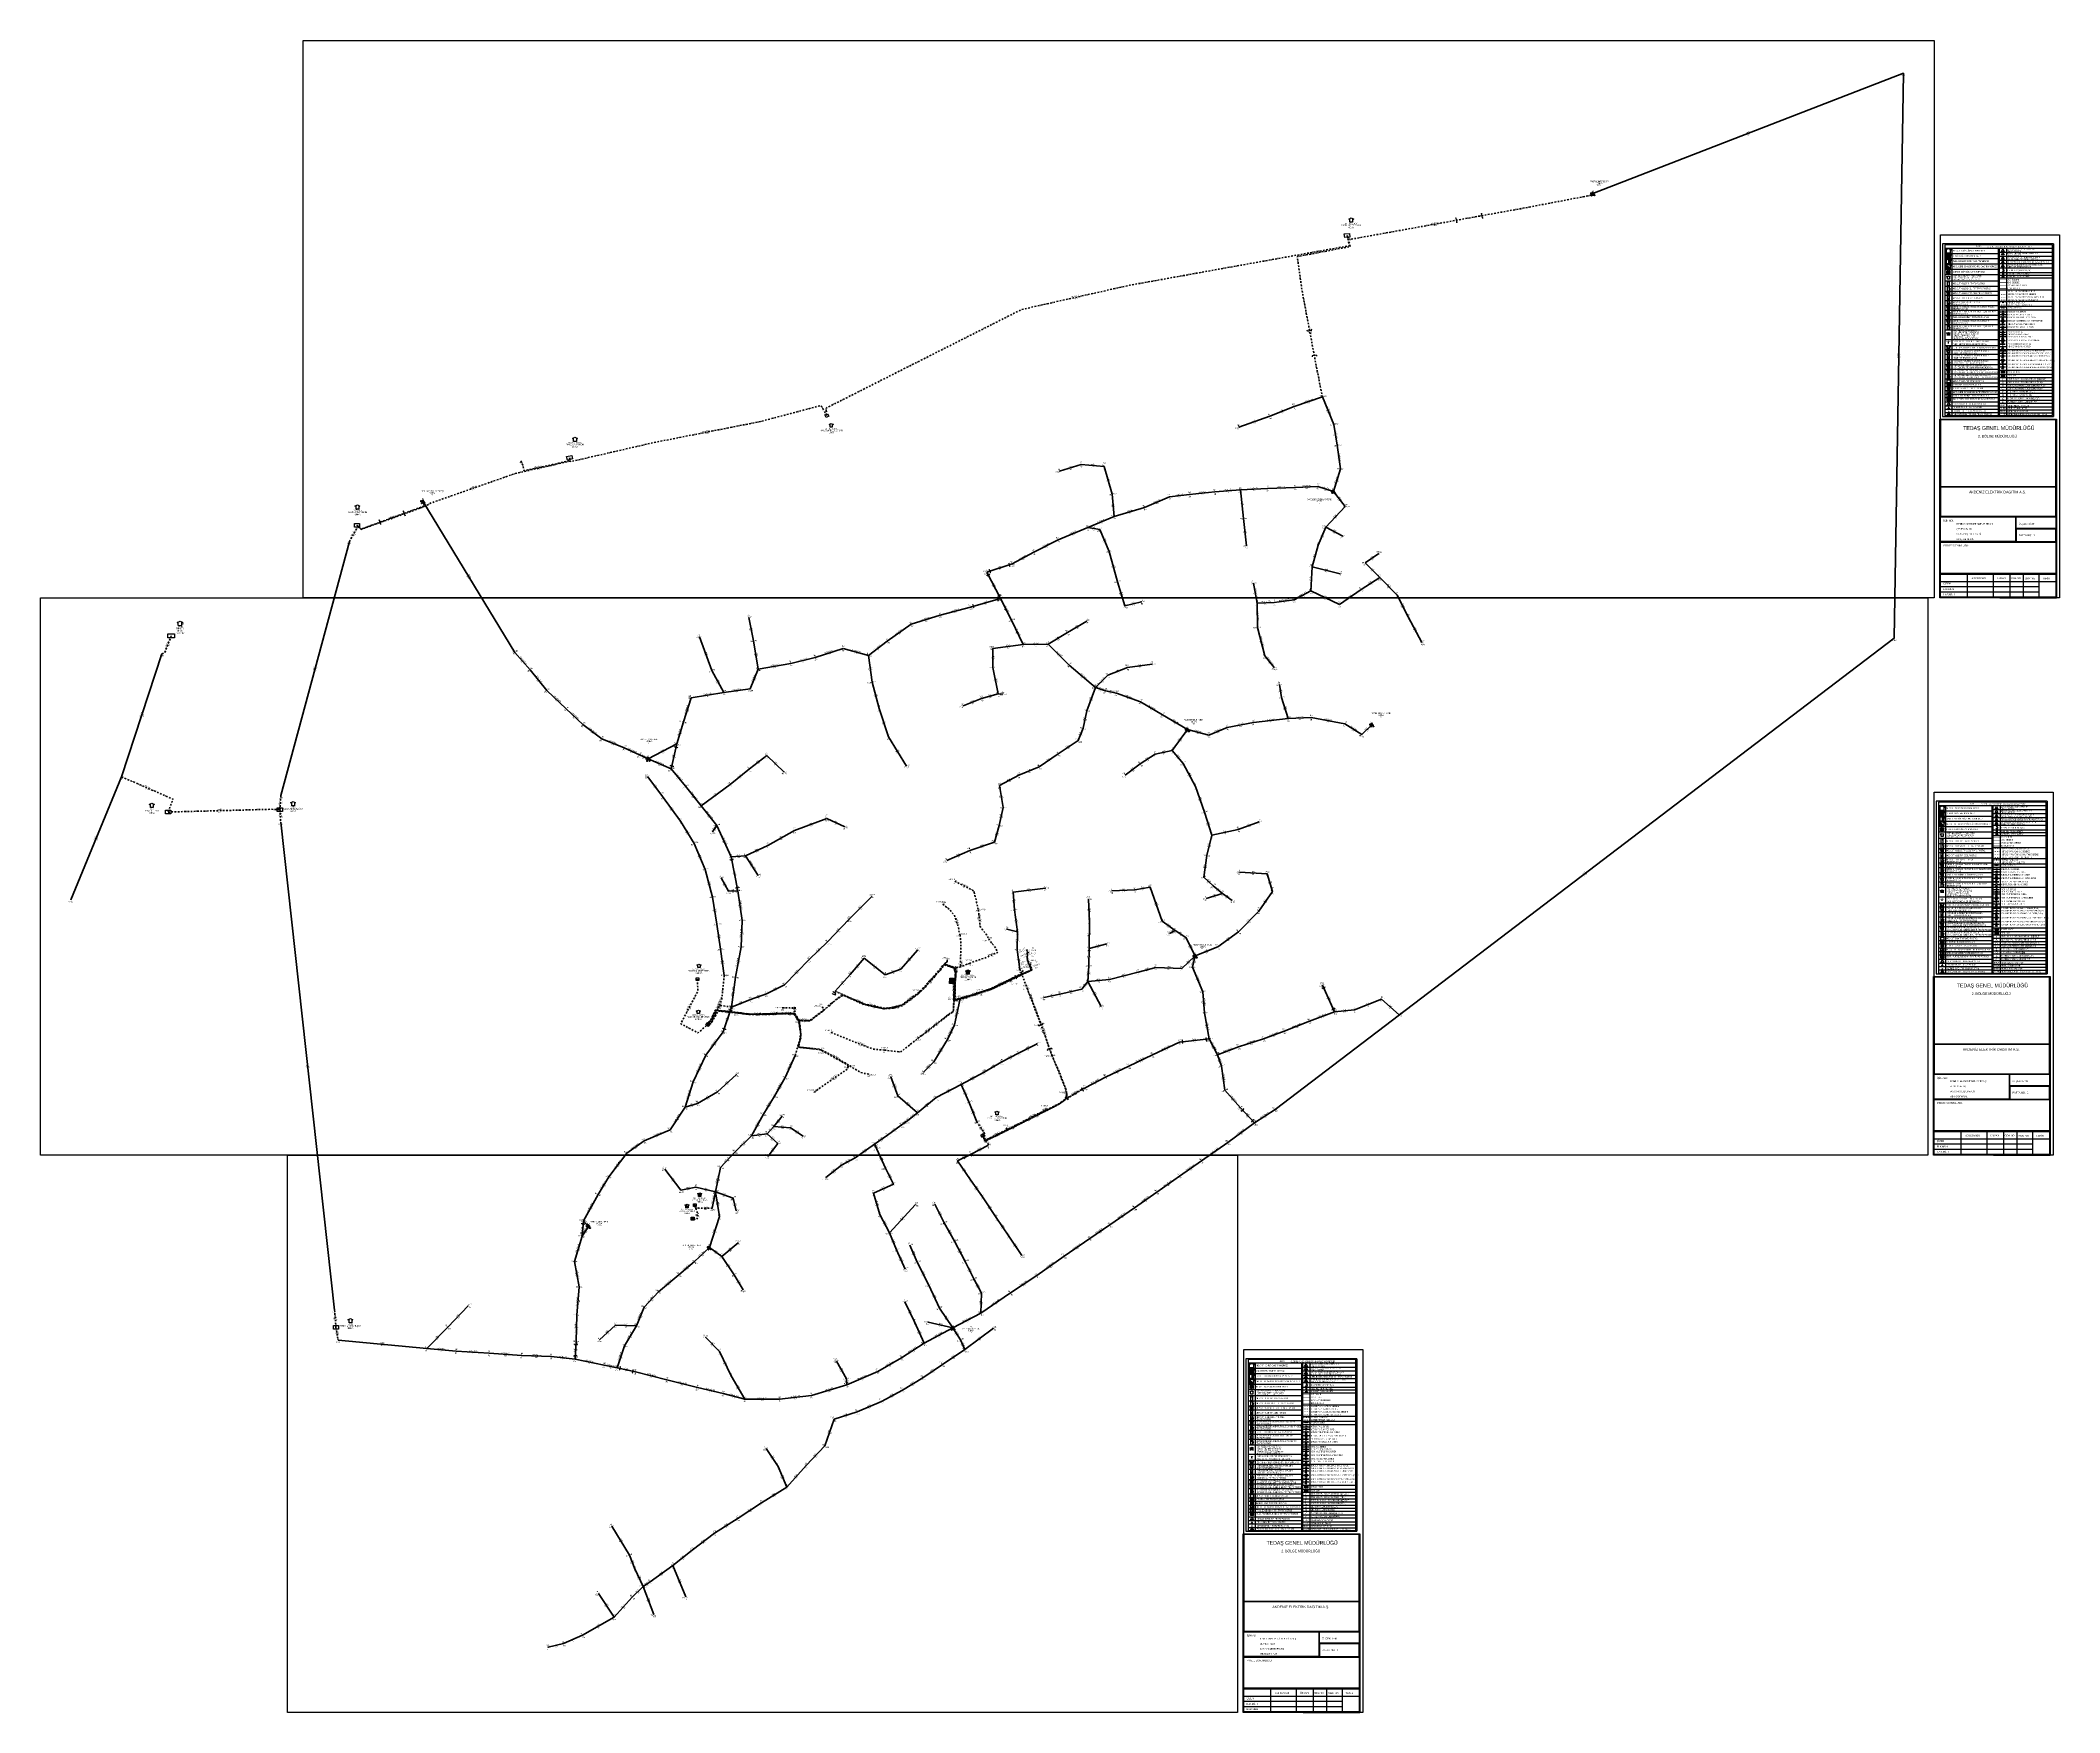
# Model space of a CAD drawing. Header units: millimetres. Extents: x 0 to 503620, y 0 to 4014138.
# Drawn here: x 500432 to 503620, y 4011498 to 4014138 of the extents above.
import ezdxf
from ezdxf.enums import TextEntityAlignment as Align

# ---------------------------------------------------------------- set-up
doc = ezdxf.new("R2010")
doc.units = ezdxf.units.MM
doc.linetypes.add('DASHDOT', pattern=[5, 2.5, -1.25, 0, -1.25])
for name, color, linetype in [('ANTET', 250, 'Continuous'), ('ANTET_RASTER', 7, 'Continuous'), ('DIREK_AG_TADILAT_BYSK', 3, 'Continuous'), ('NIA_AG', 5, 'Continuous'), ('NIA_OG', 6, 'Continuous')]:
    doc.layers.add(name, color=color, linetype=linetype)
for name, color, linetype, lineweight in [('DIREK_AG_MEVCUT', 120, 'Continuous', 25), ('DIREK_BOX_YENI', 5, 'Continuous', 25), ('DIREK_OG_MEVCUT', 16, 'Continuous', 25), ('DIREK_OG_YENI', 10, 'Continuous', 25), ('HAT_AG_HAVAI_MEVCUT', 126, 'Continuous', 50), ('HAT_AG_HAVAI_YENI', 3, 'Continuous', 50), ('HAT_AG_YERALTI_MEVCUT', 126, 'DASHDOT', 50), ('HAT_AG_YERALTI_YENI', 3, 'DASHDOT', 50), ('HAT_BOX_YERALTI_YENI', 5, 'DASHDOT', 50), ('HAT_ENH_HAVAI_MEVCUT', 6, 'Continuous', 70), ('HAT_ENH_YERALTI_MEVCUT', 6, 'DASHDOT', 70), ('HAT_OG_HAVAI_BYSK', 1, 'Continuous', 70), ('HAT_OG_HAVAI_MEVCUT', 48, 'Continuous', 70), ('HAT_OG_YERALTI_MEVCUT', 48, 'DASHDOT', 70), ('HAT_OG_YERALTI_YENI', 1, 'DASHDOT', 70), ('NODE_ENH_MEVCUT', 5, 'Continuous', 25), ('NODE_OG_MEVCUT', 5, 'Continuous', 25), ('NODE_OG_YENI', 5, 'Continuous', 25), ('TRAFO_MEVCUT', 5, 'Continuous', 30), ('TRAFO_TADILAT_BYSK', 5, 'Continuous', 30), ('TRAFO_YENI', 5, 'Continuous', 30)]:
    doc.layers.add(name, color=color, linetype=linetype, lineweight=lineweight)
doc.styles.add('Direk', font='B_CAD')
doc.styles.get("Standard").update_dxf_attribs({"font": 'Arial'})
picture_1 = doc.add_image_def('image1.bmp', size_in_pixel=(376, 1146))

# ---------------------------------------------------------------- blocks, each defined once
blk = doc.blocks.new('AG_NIA', base_point=(-64.4296, 129.8924))
at = {"layer": 'NIA_AG'}
for p, q in [((-64.429604, 132.292432), (-65.529604, 132.292432)), ((-64.429604, 127.492432), (-64.429604, 132.292432)), ((-64.429604, 127.492432), (-65.529604, 127.492432))]:
    blk.add_line(p, q, dxfattribs=at)
blk = doc.blocks.new('OG_NIA', base_point=(-43.6726, 128.9236))
at = {"layer": 'NIA_OG'}
for p, q in [((-43.672618, 132.403582), (-45.232618, 132.403582)), ((-43.672618, 125.443582), (-43.672618, 132.403582)), ((-43.672618, 125.443582), (-45.232618, 125.443582))]:
    blk.add_line(p, q, dxfattribs=at)
blk = doc.blocks.new('GYUKDIREK')
h = blk.add_hatch(color=32)
h.paths.add_polyline_path([(-3.3, -0.5), (-3.1, -0.7), (-2.7, 0.1), (-1.9, -0.4), (-1.8, -0.2), (-2.6, 0.2), (-2.1, 1), (-2.4, 1.1)])
h.paths.add_polyline_path([(-3.5, -0.2), (-3.3, -0.2), (-2.6, 1), (-2.7, 1.1)])
h.paths.add_polyline_path([(-3.1, 0.8), (-3.2, 0.9), (-3.5, 0.3), (-3.4, 0.2)])
h.paths.add_polyline_path([(-3.4, 0.7), (-3.6, 0.8), (-3.7, 0.7), (-3.5, 0.6)])
h.paths.add_polyline_path([(-1.5, -2.3), (-2.3, -2.3), (-2.5, -3.5), (-2.4, -3.5), (-2.2, -2.5), (-1.9, -2.5), (-2.1, -3.5), (-2, -3.5), (-1.8, -2.5), (-1.5, -2.5), (-1.7, -3.5), (-1.6, -3.5), (-1.4, -2.5), (-1.1, -2.5), (-1.3, -3.5), (-1.2, -3.5), (-1, -2.5), (-0.7, -2.5), (-0.9, -3.5), (-0.8, -3.5), (-0.6, -2.3), (-1.3, -2.3), (-1.3, -1.4), (-1.5, -1.4)])
at = {"layer": 'TRAFO_TADILAT_BYSK'}
for points in [[(2.3, -1.6), (2.1, -1.9), (2, -1.4), (1.9, -1.4), (2, -2.3), (2.2, -2), (2.3, -2.7), (2, -2.7), (2.3, -2.9), (2.4, -2.9), (2.6, -2.5), (2.4, -2.6)], [(2.3, -1.6), (2.1, -1.9), (2, -1.4), (1.9, -1.4), (2, -2.3), (2.2, -2), (2.3, -2.7), (2, -2.7), (2.3, -2.9), (1.9, -3.2), (2.1, -3.8), (2.2, -3.7), (2, -3.3), (2.2, -3.1), (2.4, -3.6), (2.4, -3.6), (2.3, -3.1), (2.4, -2.9), (2.6, -3.4), (2.7, -3.4), (2.5, -2.9), (2.7, -2.8), (2.9, -3.2), (2.9, -3.2), (2.7, -2.7), (2.9, -2.6), (3.1, -3.1), (3.2, -3), (2.9, -2.4), (2.4, -2.9), (2.6, -2.5), (2.4, -2.6)], [(2.9, -2.6), (3.1, -3.1), (3.2, -3), (2.9, -2.4), (2.4, -2.9), (2.6, -2.5), (2.4, -2.6), (2.3, -1.6), (2.1, -1.9), (2, -1.4), (1.9, -1.4), (2, -2.3), (2.2, -2), (2.3, -2.7), (2, -2.7), (2.3, -2.9), (1.9, -3.2), (2.1, -3.8), (2.2, -3.7), (2, -3.3), (2.2, -3.1), (2.4, -3.6), (2.4, -3.6), (2.3, -3.1), (2.4, -2.9), (2.6, -3.4), (2.7, -3.4), (2.5, -2.9), (2.7, -2.8), (2.9, -3.2), (2.9, -3.2), (2.7, -2.7)]]:
    blk.add_hatch(color=32, dxfattribs=at).paths.add_polyline_path(points)
at = {"layer": 'TRAFO_TADILAT_BYSK', "linetype": 'Continuous'}
for p, q in [((-2.5, -1.4), (0, 2.9)), ((-1.6, 0.1), (1.6, 0.1)), ((2.5, -1.4), (0, 2.9)), ((-2.5, -1.4), (2.5, -1.4))]:
    blk.add_line(p, q, dxfattribs=at)
at = {"layer": 'TRAFO_TADILAT_BYSK', "color": 32, "flags": 128}
for points in [[(-3.5, 0.6), (-3.4, 0.7), (-3.6, 0.8), (-3.7, 0.7), (-3.5, 0.6)], [(-3.3, -0.2), (-2.6, 1), (-2.7, 1.1), (-3.5, -0.2), (-3.3, -0.2)], [(-3.4, 0.2), (-3.1, 0.8), (-3.2, 0.9), (-3.5, 0.3), (-3.4, 0.2)], [(-1.8, -0.2), (-2.6, 0.2), (-2.1, 1), (-2.4, 1.1), (-3.3, -0.5), (-3.1, -0.7), (-2.7, 0.1), (-1.9, -0.4), (-1.8, -0.2)], [(-1.3, -1.4), (-1.5, -1.4), (-1.5, -2.3), (-2.3, -2.3), (-2.5, -3.5), (-2.4, -3.5), (-2.2, -2.5), (-1.9, -2.5), (-2.1, -3.5), (-2, -3.5), (-1.8, -2.5), (-1.5, -2.5), (-1.7, -3.5), (-1.6, -3.5), (-1.4, -2.5), (-1.1, -2.5), (-1.3, -3.5), (-1.2, -3.5), (-1, -2.5), (-0.7, -2.5), (-0.9, -3.5), (-0.8, -3.5), (-0.6, -2.3), (-1.3, -2.3), (-1.3, -1.4)], [(1.9, -1.4), (2, -1.4), (2.1, -1.9), (2.3, -1.6), (2.4, -2.6), (2.6, -2.5), (2.4, -2.9), (2.9, -2.4), (3.2, -3), (3.1, -3.1), (2.9, -2.6), (2.7, -2.7), (2.9, -3.2), (2.9, -3.2), (2.7, -2.8), (2.5, -2.9), (2.7, -3.4), (2.6, -3.4), (2.4, -2.9), (2.3, -3.1), (2.4, -3.6), (2.4, -3.6), (2.2, -3.1), (2, -3.3), (2.2, -3.7), (2.1, -3.8), (1.9, -3.2), (2.3, -2.9), (2, -2.7), (2.3, -2.7), (2.2, -2), (2, -2.3), (1.9, -1.4)]]:
    blk.add_lwpolyline(points, dxfattribs=at)
at = {"layer": 'TRAFO_TADILAT_BYSK', "linetype": 'Continuous'}
for points in [[(-2.5, -1.4), (-1.6, -1.4), (-1.6, 0.1)], [(-1.6, 0.1), (1.6, -1.4), (1.6, 0.1)], [(-1.6, -1.4), (-1.6, 0.1), (1.6, -1.4)], [(1.6, -1.4), (1.6, 0.1), (2.5, -1.4)]]:
    blk.add_solid(points, dxfattribs=at)
blk = doc.blocks.new('YENI_BINA_KARE')
blk.add_hatch(color=5).paths.add_polyline_path([(-2.25, -2.25), (2.25, -2.25), (2.25, 2.25), (-2.25, 2.25)])
at = {"layer": 'TRAFO_TADILAT_BYSK', "linetype": 'Continuous'}
for p, q in [((-2.25, -2.25), (-2.25, 2.25)), ((-2.25, 2.25), (2.25, 2.25)), ((0, 1.8), (0, 2.7)), ((2.25, 2.25), (2.25, -2.25)), ((2.25, -2.25), (-2.25, -2.25))]:
    blk.add_line(p, q, dxfattribs=at)
blk = doc.blocks.new('YENI_BETKOSK')
at = {"layer": 'TRAFO_YENI', "linetype": 'Continuous'}
for p, q in [((-3.4, 2), (0, 3.6)), ((-1.8, 2), (-3.4, 2)), ((-1.8, -2), (-1.8, 2)), ((0, 3.6), (3.4, 2)), ((3.4, 2), (1.8, 2)), ((1.8, 2), (1.8, -2)), ((1.8, -2), (-1.8, -2))]:
    blk.add_line(p, q, dxfattribs=at)
for points in [[(-3.4, 2), (-1.8, 2), (-1.8, 2.752941)], [(-1.8, 2.752941), (0, -2), (0, 3.6)], [(-1.8, -2), (-1.8, 2.752941), (0, -2)], [(0, -2), (0, 3.6), (1.8, -2)], [(0, 3.6), (1.8, -2), (1.8, 2.752941)], [(1.8, 2), (1.8, 2.752941), (3.4, 2)]]:
    blk.add_solid(points, dxfattribs=at)
blk = doc.blocks.new('MEV_DIREK')
h = blk.add_hatch(color=32)
h.paths.add_polyline_path([(-2.1, 1), (-2.4, 1.1), (-3.3, -0.5), (-3.1, -0.7), (-2.7, 0.1), (-1.9, -0.4), (-1.8, -0.2), (-2.6, 0.2)])
h.paths.add_polyline_path([(-3.5, -0.2), (-3.3, -0.2), (-2.6, 1), (-2.7, 1.1)])
h.paths.add_polyline_path([(-3.5, 0.3), (-3.4, 0.2), (-3.1, 0.8), (-3.2, 0.9)])
h.paths.add_polyline_path([(-3.6, 0.8), (-3.7, 0.7), (-3.5, 0.6), (-3.5, 0.7)])
h.paths.add_polyline_path([(-1.5, -2.3), (-2.3, -2.3), (-2.5, -3.5), (-2.4, -3.5), (-2.2, -2.5), (-1.9, -2.5), (-2.1, -3.5), (-2, -3.5), (-1.8, -2.5), (-1.5, -2.5), (-1.7, -3.5), (-1.6, -3.5), (-1.4, -2.5), (-1.1, -2.5), (-1.3, -3.5), (-1.2, -3.5), (-1, -2.5), (-0.7, -2.5), (-0.9, -3.5), (-0.8, -3.5), (-0.6, -2.3), (-1.3, -2.3), (-1.3, -1.4), (-1.5, -1.4)])
at = {"layer": 'TRAFO_MEVCUT'}
for points in [[(2.4, -1.6), (2.1, -1.9), (2.1, -1.4), (1.9, -1.4), (2, -2.3), (2.2, -2), (2.3, -2.7), (2.1, -2.7), (2.4, -2.9), (2.4, -2.9), (2.6, -2.5), (2.4, -2.6)], [(2.4, -1.6), (2.1, -1.9), (2.1, -1.4), (1.9, -1.4), (2, -2.3), (2.2, -2), (2.3, -2.7), (2.1, -2.7), (2.4, -2.9), (2, -3.2), (2.2, -3.8), (2.3, -3.7), (2.1, -3.3), (2.3, -3.1), (2.4, -3.6), (2.5, -3.6), (2.3, -3.1), (2.5, -2.9), (2.7, -3.4), (2.7, -3.4), (2.6, -2.9), (2.7, -2.8), (2.9, -3.2), (3, -3.2), (2.8, -2.7), (3, -2.6), (3.1, -3.1), (3.2, -3), (3, -2.4), (2.4, -2.9), (2.6, -2.5), (2.4, -2.6)], [(3, -2.6), (3.1, -3.1), (3.2, -3), (3, -2.4), (2.4, -2.9), (2.6, -2.5), (2.4, -2.6), (2.4, -1.6), (2.1, -1.9), (2.1, -1.4), (1.9, -1.4), (2, -2.3), (2.2, -2), (2.3, -2.7), (2.1, -2.7), (2.4, -2.9), (2, -3.2), (2.2, -3.8), (2.3, -3.7), (2.1, -3.3), (2.3, -3.1), (2.4, -3.6), (2.5, -3.6), (2.3, -3.1), (2.5, -2.9), (2.7, -3.4), (2.7, -3.4), (2.6, -2.9), (2.7, -2.8), (2.9, -3.2), (3, -3.2), (2.8, -2.7)]]:
    blk.add_hatch(color=32, dxfattribs=at).paths.add_polyline_path(points)
at = {"layer": 'TRAFO_MEVCUT', "linetype": 'Continuous'}
for p, q in [((-2.5, -1.4), (0, 2.9)), ((2.5, -1.4), (0, 2.9)), ((-2.5, -1.4), (2.5, -1.4))]:
    blk.add_line(p, q, dxfattribs=at)
at = {"layer": 'TRAFO_MEVCUT', "color": 32, "flags": 128}
blk.add_lwpolyline([(1.9, -1.4), (2.1, -1.4), (2.1, -1.9), (2.4, -1.6), (2.4, -2.6), (2.6, -2.5), (2.4, -2.9), (3, -2.4), (3.2, -3), (3.1, -3.1), (3, -2.6), (2.8, -2.7), (3, -3.2), (2.9, -3.2), (2.7, -2.8), (2.6, -2.9), (2.7, -3.4), (2.7, -3.4), (2.5, -2.9), (2.3, -3.1), (2.5, -3.6), (2.4, -3.6), (2.3, -3.1), (2.1, -3.3), (2.3, -3.7), (2.2, -3.8), (2, -3.2), (2.4, -2.9), (2.1, -2.7), (2.3, -2.7), (2.2, -2), (2, -2.3), (1.9, -1.4)], dxfattribs=at)
at = {"layer": 'TRAFO_TADILAT_BYSK', "color": 32, "flags": 128}
for points in [[(-3.5, 0.6), (-3.5, 0.7), (-3.6, 0.8), (-3.7, 0.7), (-3.5, 0.6)], [(-3.3, -0.2), (-2.6, 1), (-2.7, 1.1), (-3.5, -0.2), (-3.3, -0.2)], [(-3.4, 0.2), (-3.1, 0.8), (-3.2, 0.9), (-3.5, 0.3), (-3.4, 0.2)], [(-1.8, -0.2), (-2.6, 0.2), (-2.1, 1), (-2.4, 1.1), (-3.3, -0.5), (-3.1, -0.7), (-2.7, 0.1), (-1.9, -0.4), (-1.8, -0.2)], [(-1.3, -1.4), (-1.5, -1.4), (-1.5, -2.3), (-2.3, -2.3), (-2.5, -3.5), (-2.4, -3.5), (-2.2, -2.5), (-1.9, -2.5), (-2.1, -3.5), (-2, -3.5), (-1.8, -2.5), (-1.5, -2.5), (-1.7, -3.5), (-1.6, -3.5), (-1.4, -2.5), (-1.1, -2.5), (-1.3, -3.5), (-1.2, -3.5), (-1, -2.5), (-0.7, -2.5), (-0.9, -3.5), (-0.8, -3.5), (-0.6, -2.3), (-1.3, -2.3), (-1.3, -1.4)]]:
    blk.add_lwpolyline(points, dxfattribs=at)
blk = doc.blocks.new('MEV_DIREK_OZEL')
h = blk.add_hatch(color=32)
h.paths.add_polyline_path([(-2.1, 1), (-2.3, 1.1), (-3.3, -0.5), (-3.1, -0.6), (-2.6, 0.1), (-1.9, -0.4), (-1.8, -0.2), (-2.5, 0.3)])
h.paths.add_polyline_path([(-3.4, -0.1), (-3.3, -0.2), (-2.6, 1), (-2.7, 1.1)])
h.paths.add_polyline_path([(-3.5, 0.3), (-3.4, 0.2), (-3, 0.8), (-3.2, 0.9)])
h.paths.add_polyline_path([(-3.6, 0.8), (-3.6, 0.7), (-3.5, 0.6), (-3.4, 0.8)])
h.paths.add_polyline_path([(-1.5, -2.3), (-2.2, -2.3), (-2.5, -3.5), (-2.4, -3.5), (-2.2, -2.5), (-1.9, -2.5), (-2.1, -3.5), (-2, -3.5), (-1.8, -2.5), (-1.5, -2.5), (-1.7, -3.5), (-1.6, -3.5), (-1.4, -2.5), (-1.1, -2.5), (-1.3, -3.5), (-1.2, -3.5), (-1, -2.5), (-0.7, -2.5), (-0.9, -3.5), (-0.8, -3.5), (-0.5, -2.3), (-1.3, -2.3), (-1.3, -1.4), (-1.5, -1.4)])
at = {"layer": 'TRAFO_MEVCUT'}
for points in [[(2.4, -1.6), (2.2, -1.9), (2.1, -1.4), (2, -1.4), (2.1, -2.3), (2.3, -2), (2.4, -2.7), (2.1, -2.7), (2.4, -2.9), (2.4, -2.9), (2.7, -2.5), (2.5, -2.6)], [(2.4, -1.6), (2.2, -1.9), (2.1, -1.4), (2, -1.4), (2.1, -2.3), (2.3, -2), (2.4, -2.7), (2.1, -2.7), (2.4, -2.9), (2, -3.2), (2.2, -3.8), (2.3, -3.7), (2.1, -3.3), (2.3, -3.1), (2.5, -3.6), (2.5, -3.6), (2.4, -3.1), (2.5, -2.9), (2.7, -3.4), (2.8, -3.4), (2.6, -2.9), (2.8, -2.8), (3, -3.2), (3, -3.2), (2.8, -2.7), (3, -2.6), (3.2, -3.1), (3.3, -3), (3, -2.4), (2.4, -2.9), (2.7, -2.5), (2.5, -2.6)], [(3, -2.6), (3.2, -3.1), (3.3, -3), (3, -2.4), (2.4, -2.9), (2.7, -2.5), (2.5, -2.6), (2.4, -1.6), (2.2, -1.9), (2.1, -1.4), (2, -1.4), (2.1, -2.3), (2.3, -2), (2.4, -2.7), (2.1, -2.7), (2.4, -2.9), (2, -3.2), (2.2, -3.8), (2.3, -3.7), (2.1, -3.3), (2.3, -3.1), (2.5, -3.6), (2.5, -3.6), (2.4, -3.1), (2.5, -2.9), (2.7, -3.4), (2.8, -3.4), (2.6, -2.9), (2.8, -2.8), (3, -3.2), (3, -3.2), (2.8, -2.7)]]:
    blk.add_hatch(color=32, dxfattribs=at).paths.add_polyline_path(points)
at = {"layer": 'TRAFO_MEVCUT', "linetype": 'Continuous'}
for p, q in [((-2.5, -1.4), (0, 2.9)), ((2.5, -1.4), (0, 2.9)), ((-2.5, -1.4), (2.5, -1.4))]:
    blk.add_line(p, q, dxfattribs=at)
at = {"layer": 'TRAFO_MEVCUT', "color": 32, "flags": 128}
blk.add_lwpolyline([(2, -1.4), (2.1, -1.4), (2.2, -1.9), (2.4, -1.6), (2.5, -2.6), (2.7, -2.5), (2.4, -2.9), (3, -2.4), (3.3, -3), (3.2, -3.1), (3, -2.6), (2.8, -2.7), (3, -3.2), (3, -3.2), (2.8, -2.8), (2.6, -2.9), (2.8, -3.4), (2.7, -3.4), (2.5, -2.9), (2.4, -3.1), (2.5, -3.6), (2.5, -3.6), (2.3, -3.1), (2.1, -3.3), (2.3, -3.7), (2.2, -3.8), (2, -3.2), (2.4, -2.9), (2.1, -2.7), (2.4, -2.7), (2.3, -2), (2.1, -2.3), (2, -1.4)], dxfattribs=at)
at = {"layer": 'TRAFO_MEVCUT', "linetype": 'Continuous'}
for centre, radius in [((0, 0), 0.804), ((-0.3, 1.3), 0.12), ((0.3, 1.3), 0.12)]:
    blk.add_circle(centre, radius, dxfattribs=at)
at = {"layer": 'TRAFO_TADILAT_BYSK', "color": 32, "flags": 128}
for points in [[(-3.5, 0.6), (-3.4, 0.8), (-3.6, 0.8), (-3.6, 0.7), (-3.5, 0.6)], [(-3.4, 0.2), (-3, 0.8), (-3.2, 0.9), (-3.5, 0.3), (-3.4, 0.2)], [(-3.3, -0.2), (-2.6, 1), (-2.7, 1.1), (-3.4, -0.1), (-3.3, -0.2)], [(-1.8, -0.2), (-2.5, 0.3), (-2.1, 1), (-2.3, 1.1), (-3.3, -0.5), (-3.1, -0.6), (-2.6, 0.1), (-1.9, -0.4), (-1.8, -0.2)], [(-1.3, -1.4), (-1.5, -1.4), (-1.5, -2.3), (-2.2, -2.3), (-2.5, -3.5), (-2.4, -3.5), (-2.2, -2.5), (-1.9, -2.5), (-2.1, -3.5), (-2, -3.5), (-1.8, -2.5), (-1.5, -2.5), (-1.7, -3.5), (-1.6, -3.5), (-1.4, -2.5), (-1.1, -2.5), (-1.3, -3.5), (-1.2, -3.5), (-1, -2.5), (-0.7, -2.5), (-0.9, -3.5), (-0.8, -3.5), (-0.5, -2.3), (-1.3, -2.3), (-1.3, -1.4)]]:
    blk.add_lwpolyline(points, dxfattribs=at)
blk = doc.blocks.new('MEV_BINA_KARE')
at = {"layer": 'TRAFO_MEVCUT', "linetype": 'Continuous'}
for p, q in [((-2.25, -2.25), (-2.25, 2.25)), ((-2.25, 2.25), (2.25, 2.25)), ((0, 1.8), (0, 2.7)), ((2.25, 2.25), (2.25, -2.25)), ((2.25, -2.25), (-2.25, -2.25))]:
    blk.add_line(p, q, dxfattribs=at)
blk = doc.blocks.new('MEV_BETKOSK')
at = {"layer": 'TRAFO_MEVCUT', "linetype": 'Continuous'}
for p, q in [((-3.4, 2), (0, 3.6)), ((-1.8, 2), (-3.4, 2)), ((-1.8, -2), (-1.8, 2)), ((0, 3.6), (3.4, 2)), ((3.4, 2), (1.8, 2)), ((1.8, 2), (1.8, -2)), ((1.8, -2), (-1.8, -2))]:
    blk.add_line(p, q, dxfattribs=at)
blk = doc.blocks.new('MEV_OZELBINA_KARE')
at = {"layer": 'TRAFO_MEVCUT', "linetype": 'Continuous'}
for p, q in [((-2.25, 2.25), (2.25, 2.25)), ((-2.25, -2.25), (-2.25, 2.25)), ((0, 1.8), (0, 2.7)), ((2.25, 2.25), (2.25, -2.25)), ((2.25, -2.25), (-2.25, -2.25))]:
    blk.add_line(p, q, dxfattribs=at)
for centre, radius in [((0, -0.215091), 1.049264), ((-0.592312, 1.488957), 0.15614), ((0.592312, 1.488957), 0.15614)]:
    blk.add_circle(centre, radius, dxfattribs=at)
blk = doc.blocks.new('MEV_MBK_OZEL')
at = {"layer": 'TRAFO_MEVCUT', "linetype": 'Continuous'}
for p, q in [((-3.4, 2), (0, 3.6)), ((-1.8, 2), (-3.4, 2)), ((-1.8, -2), (-1.8, 2)), ((0, 3.6), (3.4, 2)), ((1.8, 2), (1.8, -2)), ((3.4, 2), (1.8, 2)), ((1.8, -2), (-1.8, -2))]:
    blk.add_line(p, q, dxfattribs=at)
for centre, radius in [((0, 0), 1.049264), ((-0.592312, 1.704048), 0.15614), ((0.592312, 1.704048), 0.15614)]:
    blk.add_circle(centre, radius, dxfattribs=at)
blk = doc.blocks.new('MEV_DAPT')
at = {"layer": 'TRAFO_MEVCUT', "linetype": 'Continuous'}
for p, q in [((-3.4, 2), (0, 3.6)), ((-1.8, 2), (-3.4, 2)), ((-1.8, -2), (-1.8, 2)), ((0, 3.6), (3.4, 2)), ((3.4, 2), (1.8, 2)), ((1.8, 2), (1.8, -2)), ((1.8, -2), (-1.8, -2))]:
    blk.add_line(p, q, dxfattribs=at)
blk = doc.blocks.new('MEV_INDMERK_KARE')
at = {"layer": 'TRAFO_MEVCUT', "linetype": 'Continuous'}
for p, q in [((-5.268651, -2.925), (-5.268651, 2.925)), ((-5.268651, 2.925), (5.268651, 2.925)), ((0, 2.535), (0, 3.315)), ((5.268651, 2.925), (5.268651, -2.925)), ((5.268651, -2.925), (-5.268651, -2.925))]:
    blk.add_line(p, q, dxfattribs=at)
blk = doc.blocks.new('MEV_INDMERK')
at = {"layer": 'TRAFO_MEVCUT', "linetype": 'Continuous'}
for p, q in [((-4.4, 2.4), (0, 4.6)), ((-2.8, 2.4), (-4.4, 2.4)), ((-2.8, -2.4), (-2.8, 2.4)), ((0, 4.6), (4.4, 2.4)), ((4.4, 2.4), (2.8, 2.4)), ((2.8, -2.4), (2.8, 2.4)), ((-2.8, -2.4), (2.8, -2.4))]:
    blk.add_line(p, q, dxfattribs=at)
at = {"layer": 'TRAFO_MEVCUT', "linetype": 'Continuous', "width": 0.6}
blk.add_text('İND.', height=2, rotation=90, dxfattribs=at).set_placement((5.417363, -0.010583), align=Align.CENTER)
blk = doc.blocks.new('SEMBOL_UST1')
for color, points in [(5, [(15.6, 541.2), (16.9, 541.2), (12.4, 543.1), (7.9, 541.2), (9.2, 541.2), (9.2, 536.4), (9.9, 536.4), (15.6, 536.4)]), (5, [(9.2, 524.5), (9.2, 519.6), (9.9, 519.6), (15.6, 519.6)]), (5, [(12.4, 517.2), (9.8, 516.2), (9.8, 512), (14.9, 512), (14.9, 516.2)]), (5, [(12.4, 528), (15.6, 528), (15.6, 532.8), (16.9, 532.8), (12.4, 534.7)]), (5, [(96.8, 535.6), (96, 534.4), (100.7, 534.4), (100, 535.6)]), (5, [(98.7, 529.5), (98.7, 529.5), (98.7, 529.5), (98.7, 529.5), (98.7, 529.6), (98.7, 529.6), (98.7, 529.6), (98.7, 529.6), (98.7, 529.6), (98.6, 529.6), (98.6, 529.7), (98.6, 529.7), (98.6, 529.7), (98.6, 529.7), (98.6, 529.7), (98.6, 529.7), (98.6, 529.7), (98.5, 529.7), (98.5, 529.7), (98.5, 529.8), (98.5, 529.8), (98.5, 529.8), (98.5, 529.8), (98.4, 529.8), (98.4, 529.8), (98.4, 529.8), (98.4, 529.8), (98.4, 529.8), (98.4, 529.8), (98.3, 529.8), (98.3, 529.8), (98.3, 529.8), (98.3, 529.8), (98.3, 529.8), (98.3, 529.7), (98.2, 529.7), (98.2, 529.7), (98.2, 529.7), (98.2, 529.7), (98.2, 529.7), (98.2, 529.7), (98.2, 529.7), (98.2, 529.7), (98.1, 529.6), (98.1, 529.6), (98.1, 529.6), (98.1, 529.6), (98.1, 529.6), (98.1, 529.6), (98.1, 529.5), (98.1, 529.5), (98.1, 529.5), (98.1, 529.5), (98.1, 529.5), (98.1, 529.4), (98.1, 529.4), (98.1, 529.4), (98.1, 529.4), (98.1, 529.4), (98.1, 529.4), (98.1, 529.3), (98.1, 529.3), (98.2, 529.3), (98.2, 529.3), (98.2, 529.3), (98.2, 529.3), (98.2, 529.3), (98.2, 529.3), (98.2, 529.2), (98.2, 529.2), (98.3, 529.2), (98.3, 529.2), (98.3, 529.2), (98.3, 529.2), (98.3, 529.2), (98.3, 529.2), (98.4, 529.2), (98.4, 529.2), (98.4, 529.2), (98.4, 529.2), (98.4, 529.2), (98.4, 529.2), (98.5, 529.2), (98.5, 529.2), (98.5, 529.2), (98.5, 529.2), (98.5, 529.2), (98.5, 529.2), (98.6, 529.2), (98.6, 529.3), (98.6, 529.3), (98.6, 529.3), (98.6, 529.3), (98.6, 529.3), (98.6, 529.3), (98.6, 529.3), (98.7, 529.3), (98.7, 529.4), (98.7, 529.4), (98.7, 529.4), (98.7, 529.4), (98.7, 529.4), (98.7, 529.4), (98.7, 529.5)]), (5, [(98.7, 524.8), (98.7, 524.8), (98.7, 524.8), (98.7, 524.8), (98.7, 524.8), (98.7, 524.9), (98.7, 524.9), (98.7, 524.9), (98.7, 524.9), (98.7, 524.9), (98.7, 524.9), (98.7, 524.9), (98.7, 525), (98.7, 525), (98.6, 525), (98.6, 525), (98.6, 525), (98.6, 525), (98.6, 525), (98.6, 525), (98.5, 525), (98.5, 525), (98.5, 525), (98.5, 525.1), (98.5, 525.1), (98.5, 525.1), (98.4, 525.1), (98.4, 525.1), (98.4, 525.1), (98.4, 525.1), (98.4, 525), (98.4, 525), (98.3, 525), (98.3, 525), (98.3, 525), (98.3, 525), (98.3, 525), (98.3, 525), (98.3, 525), (98.2, 525), (98.2, 525), (98.2, 524.9), (98.2, 524.9), (98.2, 524.9), (98.2, 524.9), (98.2, 524.9), (98.2, 524.9), (98.2, 524.9), (98.2, 524.8), (98.2, 524.8), (98.2, 524.8), (98.2, 524.8), (98.2, 524.8), (98.2, 524.7), (98.2, 524.7), (98.2, 524.7), (98.2, 524.7), (98.2, 524.7), (98.2, 524.7), (98.2, 524.6), (98.2, 524.6), (98.2, 524.6), (98.2, 524.6), (98.2, 524.6), (98.2, 524.6), (98.2, 524.6), (98.3, 524.5), (98.3, 524.5), (98.3, 524.5), (98.3, 524.5), (98.3, 524.5), (98.3, 524.5), (98.3, 524.5), (98.4, 524.5), (98.4, 524.5), (98.4, 524.5), (98.4, 524.5), (98.4, 524.5), (98.4, 524.5), (98.5, 524.5), (98.5, 524.5), (98.5, 524.5), (98.5, 524.5), (98.5, 524.5), (98.5, 524.5), (98.6, 524.5), (98.6, 524.5), (98.6, 524.5), (98.6, 524.5), (98.6, 524.5), (98.6, 524.5), (98.7, 524.6), (98.7, 524.6), (98.7, 524.6), (98.7, 524.6), (98.7, 524.6), (98.7, 524.6), (98.7, 524.6), (98.7, 524.7), (98.7, 524.7), (98.7, 524.7), (98.7, 524.7), (98.7, 524.7), (98.7, 524.7)]), (5, [(12.7, 458.9), (12.7, 459), (12.7, 459), (12.7, 459), (12.7, 459), (12.7, 459), (12.7, 459.1), (12.7, 459.1), (12.7, 459.1), (12.6, 459.1), (12.6, 459.1), (12.6, 459.1), (12.6, 459.2), (12.6, 459.2), (12.6, 459.2), (12.6, 459.2), (12.6, 459.2), (12.5, 459.2), (12.5, 459.2), (12.5, 459.2), (12.5, 459.2), (12.5, 459.3), (12.5, 459.3), (12.4, 459.3), (12.4, 459.3), (12.4, 459.3), (12.4, 459.3), (12.4, 459.3), (12.3, 459.3), (12.3, 459.3), (12.3, 459.3), (12.3, 459.3), (12.3, 459.2), (12.2, 459.2), (12.2, 459.2), (12.2, 459.2), (12.2, 459.2), (12.2, 459.2), (12.2, 459.2), (12.2, 459.2), (12.1, 459.2), (12.1, 459.1), (12.1, 459.1), (12.1, 459.1), (12.1, 459.1), (12.1, 459.1), (12.1, 459.1), (12.1, 459), (12.1, 459), (12.1, 459), (12.1, 459), (12.1, 459), (12.1, 458.9), (12.1, 458.9), (12.1, 458.9), (12.1, 458.9), (12.1, 458.9), (12.1, 458.9), (12.1, 458.8), (12.1, 458.8), (12.1, 458.8), (12.1, 458.8), (12.1, 458.8), (12.1, 458.8), (12.1, 458.7), (12.2, 458.7), (12.2, 458.7), (12.2, 458.7), (12.2, 458.7), (12.2, 458.7), (12.2, 458.7), (12.2, 458.7), (12.3, 458.7), (12.3, 458.6), (12.3, 458.6), (12.3, 458.6), (12.3, 458.6), (12.4, 458.6), (12.4, 458.6), (12.4, 458.6), (12.4, 458.6), (12.4, 458.6), (12.5, 458.6), (12.5, 458.6), (12.5, 458.7), (12.5, 458.7), (12.5, 458.7), (12.5, 458.7), (12.6, 458.7), (12.6, 458.7), (12.6, 458.7), (12.6, 458.7), (12.6, 458.7), (12.6, 458.8), (12.6, 458.8), (12.6, 458.8), (12.7, 458.8), (12.7, 458.8), (12.7, 458.8), (12.7, 458.9), (12.7, 458.9), (12.7, 458.9), (12.7, 458.9), (12.7, 458.9)]), (5, [(12.7, 451.2), (12.7, 451.2), (12.7, 451.2), (12.7, 451.3), (12.7, 451.3), (12.6, 451.3), (12.6, 451.3), (12.6, 451.3), (12.6, 451.3), (12.6, 451.3), (12.6, 451.4), (12.6, 451.4), (12.6, 451.4), (12.6, 451.4), (12.6, 451.4), (12.6, 451.4), (12.5, 451.4), (12.5, 451.4), (12.5, 451.5), (12.5, 451.5), (12.5, 451.5), (12.5, 451.5), (12.4, 451.5), (12.4, 451.5), (12.4, 451.5), (12.4, 451.5), (12.4, 451.5), (12.4, 451.5), (12.3, 451.5), (12.3, 451.5), (12.3, 451.5), (12.3, 451.5), (12.3, 451.5), (12.3, 451.5), (12.2, 451.5), (12.2, 451.4), (12.2, 451.4), (12.2, 451.4), (12.2, 451.4), (12.2, 451.4), (12.2, 451.4), (12.2, 451.4), (12.1, 451.4), (12.1, 451.3), (12.1, 451.3), (12.1, 451.3), (12.1, 451.3), (12.1, 451.3), (12.1, 451.3), (12.1, 451.3), (12.1, 451.2), (12.1, 451.2), (12.1, 451.2), (12.1, 451.2), (12.1, 451.2), (12.1, 451.2), (12.1, 451.1), (12.1, 451.1), (12.1, 451.1), (12.1, 451.1), (12.1, 451.1), (12.1, 451.1), (12.1, 451), (12.2, 451), (12.2, 451), (12.2, 451), (12.2, 451), (12.2, 451), (12.2, 451), (12.2, 451), (12.2, 451), (12.3, 450.9), (12.3, 450.9), (12.3, 450.9), (12.3, 450.9), (12.3, 450.9), (12.3, 450.9), (12.4, 450.9), (12.4, 450.9), (12.4, 450.9), (12.4, 450.9), (12.4, 450.9), (12.4, 450.9), (12.5, 450.9), (12.5, 450.9), (12.5, 450.9), (12.5, 451), (12.5, 451), (12.5, 451), (12.6, 451), (12.6, 451), (12.6, 451), (12.6, 451), (12.6, 451), (12.6, 451), (12.6, 451.1), (12.6, 451.1), (12.6, 451.1), (12.6, 451.1), (12.6, 451.1), (12.7, 451.1), (12.7, 451.2), (12.7, 451.2), (12.7, 451.2)]), (5, [(96.2, 457.9), (96.2, 457.9), (96.2, 457.9), (96.2, 457.8), (96.2, 457.8), (96.2, 457.8), (96.2, 457.8), (96.2, 457.7), (96.2, 457.7), (96.2, 457.7), (96.3, 457.7), (96.3, 457.7), (96.3, 457.6), (96.3, 457.6), (96.3, 457.6), (96.3, 457.6), (96.4, 457.6), (96.4, 457.6), (96.4, 457.6), (96.4, 457.5), (96.4, 457.5), (96.5, 457.5), (96.5, 457.5), (96.5, 457.5), (96.5, 457.5), (96.6, 457.5), (96.6, 457.5), (96.6, 457.5), (96.6, 457.5), (96.7, 457.5), (96.7, 457.5), (96.7, 457.5), (96.7, 457.5), (96.7, 457.5), (96.8, 457.6), (96.8, 457.6), (96.8, 457.6), (96.8, 457.6), (96.8, 457.6), (96.9, 457.6), (96.9, 457.6), (96.9, 457.7), (96.9, 457.7), (96.9, 457.7), (96.9, 457.7), (96.9, 457.7), (97, 457.8), (97, 457.8), (97, 457.8), (97, 457.8), (97, 457.9), (97, 457.9), (97, 457.9), (97, 457.9), (97, 458), (97, 458), (97, 458), (97, 458), (97, 458.1), (96.9, 458.1), (96.9, 458.1), (96.9, 458.1), (96.9, 458.1), (96.9, 458.2), (96.9, 458.2), (96.9, 458.2), (96.8, 458.2), (96.8, 458.2), (96.8, 458.2), (96.8, 458.3), (96.8, 458.3), (96.7, 458.3), (96.7, 458.3), (96.7, 458.3), (96.7, 458.3), (96.7, 458.3), (96.6, 458.3), (96.6, 458.3), (96.6, 458.3), (96.6, 458.3), (96.5, 458.3), (96.5, 458.3), (96.5, 458.3), (96.5, 458.3), (96.4, 458.3), (96.4, 458.3), (96.4, 458.3), (96.4, 458.3), (96.4, 458.2), (96.3, 458.2), (96.3, 458.2), (96.3, 458.2), (96.3, 458.2), (96.3, 458.2), (96.3, 458.1), (96.2, 458.1), (96.2, 458.1), (96.2, 458.1), (96.2, 458.1), (96.2, 458), (96.2, 458), (96.2, 458), (96.2, 458), (96.2, 457.9)]), (5, [(98.8, 457.9), (98.8, 457.9), (98.8, 458), (98.8, 458), (98.8, 458), (98.8, 458), (98.8, 458.1), (98.8, 458.1), (98.8, 458.1), (98.7, 458.1), (98.7, 458.1), (98.7, 458.2), (98.7, 458.2), (98.7, 458.2), (98.7, 458.2), (98.6, 458.2), (98.6, 458.2), (98.6, 458.3), (98.6, 458.3), (98.6, 458.3), (98.5, 458.3), (98.5, 458.3), (98.5, 458.3), (98.5, 458.3), (98.4, 458.3), (98.4, 458.3), (98.4, 458.3), (98.4, 458.3), (98.3, 458.3), (98.3, 458.3), (98.3, 458.3), (98.3, 458.3), (98.3, 458.3), (98.2, 458.3), (98.2, 458.3), (98.2, 458.3), (98.2, 458.2), (98.1, 458.2), (98.1, 458.2), (98.1, 458.2), (98.1, 458.2), (98.1, 458.2), (98.1, 458.1), (98.1, 458.1), (98, 458.1), (98, 458.1), (98, 458.1), (98, 458), (98, 458), (98, 458), (98, 458), (98, 457.9), (98, 457.9), (98, 457.9), (98, 457.9), (98, 457.8), (98, 457.8), (98, 457.8), (98, 457.8), (98, 457.7), (98, 457.7), (98.1, 457.7), (98.1, 457.7), (98.1, 457.7), (98.1, 457.6), (98.1, 457.6), (98.1, 457.6), (98.1, 457.6), (98.2, 457.6), (98.2, 457.6), (98.2, 457.6), (98.2, 457.5), (98.3, 457.5), (98.3, 457.5), (98.3, 457.5), (98.3, 457.5), (98.3, 457.5), (98.4, 457.5), (98.4, 457.5), (98.4, 457.5), (98.4, 457.5), (98.5, 457.5), (98.5, 457.5), (98.5, 457.5), (98.5, 457.5), (98.6, 457.5), (98.6, 457.6), (98.6, 457.6), (98.6, 457.6), (98.6, 457.6), (98.7, 457.6), (98.7, 457.6), (98.7, 457.6), (98.7, 457.7), (98.7, 457.7), (98.7, 457.7), (98.8, 457.7), (98.8, 457.7), (98.8, 457.8), (98.8, 457.8), (98.8, 457.8), (98.8, 457.8), (98.8, 457.9), (98.8, 457.9)]), (1, [(98.1, 466.2), (98.1, 466.1), (98.1, 466.1), (98.1, 466.1), (98.1, 466.1), (98.1, 466), (98.1, 466), (98.1, 466), (98.2, 466), (98.2, 466), (98.2, 465.9), (98.2, 465.9), (98.2, 465.9), (98.2, 465.9), (98.2, 465.9), (98.3, 465.8), (98.3, 465.8), (98.3, 465.8), (98.3, 465.8), (98.4, 465.8), (98.4, 465.8), (98.4, 465.8), (98.4, 465.8), (98.4, 465.8), (98.5, 465.8), (98.5, 465.8), (98.5, 465.8), (98.5, 465.8), (98.6, 465.8), (98.6, 465.8), (98.6, 465.8), (98.6, 465.8), (98.7, 465.8), (98.7, 465.8), (98.7, 465.8), (98.7, 465.8), (98.7, 465.8), (98.8, 465.8), (98.8, 465.9), (98.8, 465.9), (98.8, 465.9), (98.8, 465.9), (98.8, 465.9), (98.9, 466), (98.9, 466), (98.9, 466), (98.9, 466), (98.9, 466), (98.9, 466.1), (98.9, 466.1), (98.9, 466.1), (98.9, 466.1), (98.9, 466.2), (98.9, 466.2), (98.9, 466.2), (98.9, 466.2), (98.9, 466.3), (98.9, 466.3), (98.9, 466.3), (98.9, 466.3), (98.9, 466.3), (98.9, 466.4), (98.8, 466.4), (98.8, 466.4), (98.8, 466.4), (98.8, 466.4), (98.8, 466.5), (98.8, 466.5), (98.7, 466.5), (98.7, 466.5), (98.7, 466.5), (98.7, 466.5), (98.7, 466.5), (98.6, 466.5), (98.6, 466.6), (98.6, 466.6), (98.6, 466.6), (98.5, 466.6), (98.5, 466.6), (98.5, 466.6), (98.5, 466.6), (98.4, 466.6), (98.4, 466.6), (98.4, 466.5), (98.4, 466.5), (98.4, 466.5), (98.3, 466.5), (98.3, 466.5), (98.3, 466.5), (98.3, 466.5), (98.2, 466.5), (98.2, 466.4), (98.2, 466.4), (98.2, 466.4), (98.2, 466.4), (98.2, 466.4), (98.2, 466.3), (98.1, 466.3), (98.1, 466.3), (98.1, 466.3), (98.1, 466.3), (98.1, 466.2), (98.1, 466.2), (98.1, 466.2)]), (5, [(99.8, 457.9), (99.8, 457.9), (99.8, 457.9), (99.8, 457.8), (99.8, 457.8), (99.8, 457.8), (99.8, 457.8), (99.8, 457.7), (99.9, 457.7), (99.9, 457.7), (99.9, 457.7), (99.9, 457.7), (99.9, 457.6), (99.9, 457.6), (99.9, 457.6), (100, 457.6), (100, 457.6), (100, 457.6), (100, 457.6), (100, 457.5), (100.1, 457.5), (100.1, 457.5), (100.1, 457.5), (100.1, 457.5), (100.2, 457.5), (100.2, 457.5), (100.2, 457.5), (100.2, 457.5), (100.3, 457.5), (100.3, 457.5), (100.3, 457.5), (100.3, 457.5), (100.3, 457.5), (100.4, 457.5), (100.4, 457.6), (100.4, 457.6), (100.4, 457.6), (100.5, 457.6), (100.5, 457.6), (100.5, 457.6), (100.5, 457.6), (100.5, 457.7), (100.5, 457.7), (100.6, 457.7), (100.6, 457.7), (100.6, 457.7), (100.6, 457.8), (100.6, 457.8), (100.6, 457.8), (100.6, 457.8), (100.6, 457.9), (100.6, 457.9), (100.6, 457.9), (100.6, 457.9), (100.6, 458), (100.6, 458), (100.6, 458), (100.6, 458), (100.6, 458.1), (100.6, 458.1), (100.6, 458.1), (100.6, 458.1), (100.5, 458.1), (100.5, 458.2), (100.5, 458.2), (100.5, 458.2), (100.5, 458.2), (100.5, 458.2), (100.4, 458.2), (100.4, 458.3), (100.4, 458.3), (100.4, 458.3), (100.3, 458.3), (100.3, 458.3), (100.3, 458.3), (100.3, 458.3), (100.3, 458.3), (100.2, 458.3), (100.2, 458.3), (100.2, 458.3), (100.2, 458.3), (100.1, 458.3), (100.1, 458.3), (100.1, 458.3), (100.1, 458.3), (100, 458.3), (100, 458.3), (100, 458.3), (100, 458.2), (100, 458.2), (99.9, 458.2), (99.9, 458.2), (99.9, 458.2), (99.9, 458.2), (99.9, 458.1), (99.9, 458.1), (99.9, 458.1), (99.8, 458.1), (99.8, 458.1), (99.8, 458), (99.8, 458), (99.8, 458), (99.8, 458), (99.8, 457.9)]), (5, [(12.7, 435.2), (12.7, 435.2), (12.7, 435.3), (12.7, 435.3), (12.7, 435.3), (12.7, 435.3), (12.7, 435.3), (12.7, 435.4), (12.7, 435.4), (12.6, 435.4), (12.6, 435.4), (12.6, 435.4), (12.6, 435.4), (12.6, 435.5), (12.6, 435.5), (12.6, 435.5), (12.6, 435.5), (12.5, 435.5), (12.5, 435.5), (12.5, 435.5), (12.5, 435.5), (12.5, 435.5), (12.5, 435.5), (12.4, 435.5), (12.4, 435.5), (12.4, 435.5), (12.4, 435.5), (12.4, 435.5), (12.3, 435.5), (12.3, 435.5), (12.3, 435.5), (12.3, 435.5), (12.3, 435.5), (12.2, 435.5), (12.2, 435.5), (12.2, 435.5), (12.2, 435.5), (12.2, 435.5), (12.2, 435.5), (12.2, 435.5), (12.1, 435.4), (12.1, 435.4), (12.1, 435.4), (12.1, 435.4), (12.1, 435.4), (12.1, 435.4), (12.1, 435.3), (12.1, 435.3), (12.1, 435.3), (12.1, 435.3), (12.1, 435.3), (12.1, 435.2), (12.1, 435.2), (12.1, 435.2), (12.1, 435.2), (12.1, 435.2), (12.1, 435.2), (12.1, 435.1), (12.1, 435.1), (12.1, 435.1), (12.1, 435.1), (12.1, 435.1), (12.1, 435), (12.1, 435), (12.1, 435), (12.2, 435), (12.2, 435), (12.2, 435), (12.2, 435), (12.2, 435), (12.2, 434.9), (12.2, 434.9), (12.3, 434.9), (12.3, 434.9), (12.3, 434.9), (12.3, 434.9), (12.3, 434.9), (12.4, 434.9), (12.4, 434.9), (12.4, 434.9), (12.4, 434.9), (12.4, 434.9), (12.5, 434.9), (12.5, 434.9), (12.5, 434.9), (12.5, 434.9), (12.5, 434.9), (12.5, 435), (12.6, 435), (12.6, 435), (12.6, 435), (12.6, 435), (12.6, 435), (12.6, 435), (12.6, 435), (12.6, 435.1), (12.7, 435.1), (12.7, 435.1), (12.7, 435.1), (12.7, 435.1), (12.7, 435.2), (12.7, 435.2), (12.7, 435.2), (12.7, 435.2)]), (5, [(12.7, 428.7), (12.7, 428.7), (12.7, 428.7), (12.7, 428.7), (12.7, 428.7), (12.6, 428.8), (12.6, 428.8), (12.6, 428.8), (12.6, 428.8), (12.6, 428.8), (12.6, 428.8), (12.6, 428.8), (12.6, 428.9), (12.6, 428.9), (12.6, 428.9), (12.6, 428.9), (12.5, 428.9), (12.5, 428.9), (12.5, 428.9), (12.5, 428.9), (12.5, 428.9), (12.5, 428.9), (12.4, 428.9), (12.4, 428.9), (12.4, 429), (12.4, 429), (12.4, 429), (12.4, 429), (12.3, 429), (12.3, 428.9), (12.3, 428.9), (12.3, 428.9), (12.3, 428.9), (12.3, 428.9), (12.2, 428.9), (12.2, 428.9), (12.2, 428.9), (12.2, 428.9), (12.2, 428.9), (12.2, 428.9), (12.2, 428.9), (12.2, 428.8), (12.1, 428.8), (12.1, 428.8), (12.1, 428.8), (12.1, 428.8), (12.1, 428.8), (12.1, 428.8), (12.1, 428.7), (12.1, 428.7), (12.1, 428.7), (12.1, 428.7), (12.1, 428.7), (12.1, 428.7), (12.1, 428.6), (12.1, 428.6), (12.1, 428.6), (12.1, 428.6), (12.1, 428.6), (12.1, 428.6), (12.1, 428.5), (12.1, 428.5), (12.1, 428.5), (12.2, 428.5), (12.2, 428.5), (12.2, 428.5), (12.2, 428.5), (12.2, 428.4), (12.2, 428.4), (12.2, 428.4), (12.2, 428.4), (12.3, 428.4), (12.3, 428.4), (12.3, 428.4), (12.3, 428.4), (12.3, 428.4), (12.3, 428.4), (12.4, 428.4), (12.4, 428.4), (12.4, 428.4), (12.4, 428.4), (12.4, 428.4), (12.4, 428.4), (12.5, 428.4), (12.5, 428.4), (12.5, 428.4), (12.5, 428.4), (12.5, 428.4), (12.5, 428.4), (12.6, 428.4), (12.6, 428.5), (12.6, 428.5), (12.6, 428.5), (12.6, 428.5), (12.6, 428.5), (12.6, 428.5), (12.6, 428.5), (12.6, 428.6), (12.6, 428.6), (12.6, 428.6), (12.7, 428.6), (12.7, 428.6), (12.7, 428.6), (12.7, 428.7)]), (5, [(14, 443.9), (15.4, 443.9), (12.4, 445.3), (12.4, 440.4), (14, 440.4)]), (108, [(97.2, 417), (97.2, 415.9), (97.2, 414.7), (99.5, 414.7), (99.5, 417)]), (5, [(14, 389.6), (10.8, 386), (14, 386)]), (10, [(96.7, 407.8), (96.7, 404.8), (99.7, 404.8), (99.7, 407.8)]), (1, [(98.2, 383.3), (98.1, 383.3), (98, 383.3), (97.9, 383.3), (97.8, 383.3), (97.7, 383.2), (97.7, 383.2), (97.6, 383.2), (97.5, 383.1), (97.4, 383.1), (97.3, 383), (97.3, 383), (97.2, 382.9), (97.1, 382.9), (97.1, 382.8), (97, 382.7), (96.9, 382.7), (96.9, 382.6), (96.9, 382.5), (96.8, 382.4), (96.8, 382.3), (96.8, 382.3), (96.7, 382.2), (96.7, 382.1), (96.7, 382), (96.7, 381.9), (96.7, 381.8), (96.7, 381.7), (96.7, 381.6), (96.7, 381.5), (96.7, 381.4), (96.8, 381.4), (96.8, 381.3), (96.8, 381.2), (96.9, 381.1), (96.9, 381), (96.9, 381), (97, 380.9), (97.1, 380.8), (97.1, 380.7), (97.2, 380.7), (97.3, 380.6), (97.3, 380.6), (97.4, 380.5), (97.5, 380.5), (97.6, 380.4), (97.7, 380.4), (97.7, 380.4), (97.8, 380.4), (97.9, 380.3), (98, 380.3), (98.1, 380.3), (98.2, 380.3)]), (3, [(98.6, 391.2), (98.6, 388.9), (98.5, 388.9), (98.5, 388.9), (98.4, 388.9), (98.3, 388.9), (98.2, 388.9), (98.2, 389), (98.1, 389), (98, 389), (98, 389.1), (97.9, 389.1), (97.9, 389.2), (97.8, 389.2), (97.7, 389.3), (97.7, 389.3), (97.7, 389.4), (97.6, 389.5), (97.6, 389.5), (97.5, 389.6), (97.5, 389.7), (97.5, 389.7), (97.5, 389.8), (97.5, 389.9), (97.5, 389.9), (97.4, 390), (97.4, 390.1), (97.4, 390.2), (97.5, 390.2), (97.5, 390.3), (97.5, 390.4), (97.5, 390.5), (97.5, 390.5), (97.6, 390.6), (97.6, 390.7), (97.6, 390.7), (97.7, 390.8), (97.7, 390.8), (97.8, 390.9), (97.8, 390.9), (97.9, 391), (98, 391), (98, 391.1), (98.1, 391.1), (98.1, 391.1), (98.2, 391.2), (98.3, 391.2), (98.4, 391.2), (98.4, 391.2), (98.5, 391.2), (98.6, 391.2)]), (5, [(14, 365.7), (10.8, 362.2), (14, 362.2)]), (5, [(14, 358.6), (10.8, 355.1), (14, 355.1)]), (5, [(11, 376.8), (13.7, 376.8), (13.7, 380.9), (13.7, 382.4)]), (5, [(11, 368.6), (13.7, 368.6), (13.7, 372.7), (13.7, 374.2)]), (5, [(11, 346.2), (13.7, 346.2), (13.7, 350.3), (13.7, 351.8)]), (5, [(12.7, 365.3), (12.7, 365.3), (12.7, 365.3), (12.7, 365.3), (12.7, 365.3), (12.7, 365.4), (12.7, 365.4), (12.7, 365.4), (12.7, 365.4), (12.6, 365.4), (12.6, 365.4), (12.6, 365.5), (12.6, 365.5), (12.6, 365.5), (12.6, 365.5), (12.6, 365.5), (12.6, 365.5), (12.5, 365.5), (12.5, 365.5), (12.5, 365.6), (12.5, 365.6), (12.5, 365.6), (12.5, 365.6), (12.4, 365.6), (12.4, 365.6), (12.4, 365.6), (12.4, 365.6), (12.4, 365.6), (12.3, 365.6), (12.3, 365.6), (12.3, 365.6), (12.3, 365.6), (12.3, 365.6), (12.2, 365.6), (12.2, 365.5), (12.2, 365.5), (12.2, 365.5), (12.2, 365.5), (12.2, 365.5), (12.2, 365.5), (12.1, 365.5), (12.1, 365.5), (12.1, 365.4), (12.1, 365.4), (12.1, 365.4), (12.1, 365.4), (12.1, 365.4), (12.1, 365.4), (12.1, 365.3), (12.1, 365.3), (12.1, 365.3), (12.1, 365.3), (12.1, 365.3), (12.1, 365.2), (12.1, 365.2), (12.1, 365.2), (12.1, 365.2), (12.1, 365.2), (12.1, 365.2), (12.1, 365.1), (12.1, 365.1), (12.1, 365.1), (12.1, 365.1), (12.1, 365.1), (12.1, 365.1), (12.2, 365), (12.2, 365), (12.2, 365), (12.2, 365), (12.2, 365), (12.2, 365), (12.2, 365), (12.3, 365), (12.3, 365), (12.3, 365), (12.3, 365), (12.3, 365), (12.4, 364.9), (12.4, 364.9), (12.4, 364.9), (12.4, 365), (12.4, 365), (12.5, 365), (12.5, 365), (12.5, 365), (12.5, 365), (12.5, 365), (12.5, 365), (12.6, 365), (12.6, 365), (12.6, 365), (12.6, 365), (12.6, 365.1), (12.6, 365.1), (12.6, 365.1), (12.6, 365.1), (12.7, 365.1), (12.7, 365.1), (12.7, 365.2), (12.7, 365.2), (12.7, 365.2), (12.7, 365.2), (12.7, 365.2), (12.7, 365.2)]), (5, [(12.7, 358.2), (12.7, 358.2), (12.7, 358.2), (12.7, 358.2), (12.7, 358.2), (12.7, 358.3), (12.7, 358.3), (12.7, 358.3), (12.7, 358.3), (12.6, 358.3), (12.6, 358.3), (12.6, 358.4), (12.6, 358.4), (12.6, 358.4), (12.6, 358.4), (12.6, 358.4), (12.6, 358.4), (12.5, 358.4), (12.5, 358.4), (12.5, 358.5), (12.5, 358.5), (12.5, 358.5), (12.5, 358.5), (12.4, 358.5), (12.4, 358.5), (12.4, 358.5), (12.4, 358.5), (12.4, 358.5), (12.3, 358.5), (12.3, 358.5), (12.3, 358.5), (12.3, 358.5), (12.3, 358.5), (12.2, 358.5), (12.2, 358.4), (12.2, 358.4), (12.2, 358.4), (12.2, 358.4), (12.2, 358.4), (12.2, 358.4), (12.1, 358.4), (12.1, 358.4), (12.1, 358.3), (12.1, 358.3), (12.1, 358.3), (12.1, 358.3), (12.1, 358.3), (12.1, 358.3), (12.1, 358.2), (12.1, 358.2), (12.1, 358.2), (12.1, 358.2), (12.1, 358.2), (12.1, 358.1), (12.1, 358.1), (12.1, 358.1), (12.1, 358.1), (12.1, 358.1), (12.1, 358.1), (12.1, 358), (12.1, 358), (12.1, 358), (12.1, 358), (12.1, 358), (12.1, 358), (12.2, 357.9), (12.2, 357.9), (12.2, 357.9), (12.2, 357.9), (12.2, 357.9), (12.2, 357.9), (12.2, 357.9), (12.3, 357.9), (12.3, 357.9), (12.3, 357.9), (12.3, 357.9), (12.3, 357.8), (12.4, 357.8), (12.4, 357.8), (12.4, 357.8), (12.4, 357.8), (12.4, 357.9), (12.5, 357.9), (12.5, 357.9), (12.5, 357.9), (12.5, 357.9), (12.5, 357.9), (12.5, 357.9), (12.6, 357.9), (12.6, 357.9), (12.6, 357.9), (12.6, 357.9), (12.6, 358), (12.6, 358), (12.6, 358), (12.6, 358), (12.7, 358), (12.7, 358), (12.7, 358.1), (12.7, 358.1), (12.7, 358.1), (12.7, 358.1), (12.7, 358.1), (12.7, 358.1)]), (5, [(12.6, 351.1), (12.6, 351.1), (12.6, 351.1), (12.6, 351.2), (12.6, 351.2), (12.6, 351.2), (12.6, 351.2), (12.6, 351.2), (12.6, 351.2), (12.6, 351.3), (12.6, 351.3), (12.6, 351.3), (12.6, 351.3), (12.6, 351.3), (12.5, 351.3), (12.5, 351.3), (12.5, 351.3), (12.5, 351.3), (12.5, 351.4), (12.5, 351.4), (12.5, 351.4), (12.4, 351.4), (12.4, 351.4), (12.4, 351.4), (12.4, 351.4), (12.4, 351.4), (12.4, 351.4), (12.3, 351.4), (12.3, 351.4), (12.3, 351.4), (12.3, 351.4), (12.3, 351.4), (12.3, 351.4), (12.2, 351.4), (12.2, 351.4), (12.2, 351.3), (12.2, 351.3), (12.2, 351.3), (12.2, 351.3), (12.2, 351.3), (12.1, 351.3), (12.1, 351.3), (12.1, 351.3), (12.1, 351.3), (12.1, 351.2), (12.1, 351.2), (12.1, 351.2), (12.1, 351.2), (12.1, 351.2), (12.1, 351.2), (12.1, 351.1), (12.1, 351.1), (12.1, 351.1), (12.1, 351.1), (12.1, 351.1), (12.1, 351.1), (12.1, 351), (12.1, 351), (12.1, 351), (12.1, 351), (12.1, 351), (12.1, 351), (12.1, 350.9), (12.1, 350.9), (12.1, 350.9), (12.2, 350.9), (12.2, 350.9), (12.2, 350.9), (12.2, 350.9), (12.2, 350.9), (12.2, 350.9), (12.2, 350.8), (12.3, 350.8), (12.3, 350.8), (12.3, 350.8), (12.3, 350.8), (12.3, 350.8), (12.3, 350.8), (12.4, 350.8), (12.4, 350.8), (12.4, 350.8), (12.4, 350.8), (12.4, 350.8), (12.4, 350.8), (12.5, 350.8), (12.5, 350.8), (12.5, 350.9), (12.5, 350.9), (12.5, 350.9), (12.5, 350.9), (12.5, 350.9), (12.6, 350.9), (12.6, 350.9), (12.6, 350.9), (12.6, 350.9), (12.6, 351), (12.6, 351), (12.6, 351), (12.6, 351), (12.6, 351), (12.6, 351), (12.6, 351.1), (12.6, 351.1), (12.6, 351.1)]), (5, [(101.1, 348.9), (101.1, 351.7), (96.5, 348.9)]), (6, [(98.2, 366), (98.1, 365.9), (98, 365.9), (97.9, 365.9), (97.8, 365.9), (97.7, 365.9), (97.7, 365.9), (97.6, 365.8), (97.5, 365.8), (97.4, 365.7), (97.3, 365.7), (97.3, 365.6), (97.2, 365.6), (97.1, 365.5), (97.1, 365.4), (97, 365.4), (96.9, 365.3), (96.9, 365.2), (96.9, 365.1), (96.8, 365.1), (96.8, 365), (96.8, 364.9), (96.7, 364.8), (96.7, 364.7), (96.7, 364.6), (96.7, 364.5), (96.7, 364.5), (96.7, 364.4), (96.7, 364.3), (96.7, 364.2), (96.7, 364.1), (96.8, 364), (96.8, 363.9), (96.8, 363.8), (96.9, 363.8), (96.9, 363.7), (96.9, 363.6), (97, 363.5), (97.1, 363.5), (97.1, 363.4), (97.2, 363.3), (97.3, 363.3), (97.3, 363.2), (97.4, 363.2), (97.5, 363.1), (97.6, 363.1), (97.7, 363.1), (97.7, 363), (97.8, 363), (97.9, 363), (98, 363), (98.1, 363), (98.2, 363)]), (4, [(98.4, 370), (98.3, 367.6), (98.2, 367.6), (98.2, 367.6), (98.1, 367.7), (98, 367.7), (98, 367.7), (97.9, 367.7), (97.8, 367.8), (97.8, 367.8), (97.7, 367.8), (97.6, 367.9), (97.6, 367.9), (97.5, 368), (97.5, 368), (97.4, 368.1), (97.4, 368.1), (97.3, 368.2), (97.3, 368.3), (97.3, 368.3), (97.2, 368.4), (97.2, 368.5), (97.2, 368.5), (97.2, 368.6), (97.2, 368.7), (97.2, 368.8), (97.2, 368.8), (97.2, 368.9), (97.2, 369), (97.2, 369.1), (97.2, 369.1), (97.2, 369.2), (97.3, 369.3), (97.3, 369.3), (97.3, 369.4), (97.4, 369.5), (97.4, 369.5), (97.5, 369.6), (97.5, 369.6), (97.6, 369.7), (97.6, 369.7), (97.7, 369.8), (97.7, 369.8), (97.8, 369.9), (97.9, 369.9), (97.9, 369.9), (98, 369.9), (98.1, 370), (98.2, 370), (98.2, 370), (98.3, 370)]), (5, [(10.5, 334.1), (15.2, 334.1), (15.2, 338.8), (10.5, 338.8)]), (5, [(10.5, 322.1), (15.2, 322.1), (15.2, 326.8)]), (5, [(11, 332.5), (11, 328.8), (14.6, 328.8), (14.6, 332.5)]), (5, [(12.8, 316.6), (15.2, 316.6), (15.2, 321.3), (12.8, 321.3)]), (5, [(15.2, 310.8), (15.2, 313.2), (10.5, 313.2), (10.5, 310.8)])]:
    blk.add_hatch(color=color).paths.add_polyline_path(points)
at = {"linetype": 'Continuous'}
for color, points in [(108, [(99.8, 419.6), (99.8, 419.6), (99.8, 419.7), (99.7, 419.8), (99.7, 419.8), (99.7, 419.9), (99.7, 420), (99.7, 420.1), (99.6, 420.1), (99.6, 420.2), (99.6, 420.3), (99.5, 420.3), (99.5, 420.4), (99.4, 420.4), (99.4, 420.5), (99.3, 420.5), (99.2, 420.6), (99.2, 420.6), (99.1, 420.6), (99, 420.7), (99, 420.7), (98.9, 420.7), (98.8, 420.7), (98.8, 420.8), (98.7, 420.8), (98.6, 420.8), (98.5, 420.8), (98.5, 420.8), (98.4, 420.8), (98.3, 420.8), (98.2, 420.7), (98.2, 420.7), (98.1, 420.7), (98, 420.7), (98, 420.6), (97.9, 420.6), (97.8, 420.6), (97.8, 420.5), (97.7, 420.5), (97.7, 420.4), (97.6, 420.4), (97.6, 420.3), (97.5, 420.3), (97.5, 420.2), (97.5, 420.1), (97.4, 420.1), (97.4, 420), (97.4, 419.9), (97.4, 419.8), (97.3, 419.8), (97.3, 419.7), (97.3, 419.6), (97.3, 419.6), (97.3, 419.5), (97.3, 419.4), (97.3, 419.3), (97.4, 419.3), (97.4, 419.2), (97.4, 419.1), (97.4, 419.1), (97.5, 419), (97.5, 418.9), (97.5, 418.9), (97.6, 418.8), (97.6, 418.7), (97.7, 418.7), (97.7, 418.6), (97.8, 418.6), (97.8, 418.5), (97.9, 418.5), (98, 418.5), (98, 418.4), (98.1, 418.4), (98.2, 418.4), (98.2, 418.4), (98.3, 418.4), (98.4, 418.3), (98.5, 418.3), (98.5, 418.3), (98.6, 418.3), (98.7, 418.3), (98.8, 418.4), (98.8, 418.4), (98.9, 418.4), (99, 418.4), (99, 418.4), (99.1, 418.5), (99.2, 418.5), (99.2, 418.5), (99.3, 418.6), (99.4, 418.6), (99.4, 418.7), (99.5, 418.7), (99.5, 418.8), (99.6, 418.9), (99.6, 418.9), (99.6, 419), (99.7, 419.1), (99.7, 419.1), (99.7, 419.2), (99.7, 419.3), (99.7, 419.3), (99.8, 419.4), (99.8, 419.5)]), (10, [(96.9, 412.4), (96.9, 412.4), (96.9, 412.3), (96.9, 412.2), (96.9, 412.1), (97, 412), (97, 411.9), (97, 411.8), (97.1, 411.8), (97.1, 411.7), (97.2, 411.6), (97.2, 411.5), (97.3, 411.5), (97.3, 411.4), (97.4, 411.3), (97.5, 411.3), (97.5, 411.2), (97.6, 411.2), (97.7, 411.1), (97.8, 411.1), (97.9, 411.1), (97.9, 411), (98, 411), (98.1, 411), (98.2, 411), (98.3, 411), (98.4, 411), (98.5, 411), (98.6, 411), (98.6, 411), (98.7, 411), (98.8, 411), (98.9, 411.1), (99, 411.1), (99.1, 411.1), (99.1, 411.2), (99.2, 411.2), (99.3, 411.3), (99.4, 411.3), (99.4, 411.4), (99.5, 411.5), (99.5, 411.5), (99.6, 411.6), (99.6, 411.7), (99.7, 411.8), (99.7, 411.8), (99.8, 411.9), (99.8, 412), (99.8, 412.1), (99.8, 412.2), (99.8, 412.3), (99.8, 412.4), (99.8, 412.4), (99.8, 412.5), (99.8, 412.6), (99.8, 412.7), (99.8, 412.8), (99.8, 412.9), (99.8, 413), (99.7, 413), (99.7, 413.1), (99.6, 413.2), (99.6, 413.3), (99.5, 413.4), (99.5, 413.4), (99.4, 413.5), (99.4, 413.5), (99.3, 413.6), (99.2, 413.7), (99.1, 413.7), (99.1, 413.7), (99, 413.8), (98.9, 413.8), (98.8, 413.8), (98.7, 413.9), (98.6, 413.9), (98.6, 413.9), (98.5, 413.9), (98.4, 413.9), (98.3, 413.9), (98.2, 413.9), (98.1, 413.9), (98, 413.9), (97.9, 413.8), (97.9, 413.8), (97.8, 413.8), (97.7, 413.7), (97.6, 413.7), (97.5, 413.7), (97.5, 413.6), (97.4, 413.5), (97.3, 413.5), (97.3, 413.4), (97.2, 413.4), (97.2, 413.3), (97.1, 413.2), (97.1, 413.1), (97, 413), (97, 413), (97, 412.9), (96.9, 412.8), (96.9, 412.7), (96.9, 412.6), (96.9, 412.5)]), (6, [(96.9, 396.6), (96.9, 396.5), (96.9, 396.5), (96.9, 396.4), (96.9, 396.3), (97, 396.2), (97, 396.1), (97, 396), (97.1, 395.9), (97.1, 395.9), (97.2, 395.8), (97.2, 395.7), (97.3, 395.7), (97.3, 395.6), (97.4, 395.5), (97.5, 395.5), (97.5, 395.4), (97.6, 395.4), (97.7, 395.3), (97.8, 395.3), (97.9, 395.3), (97.9, 395.2), (98, 395.2), (98.1, 395.2), (98.2, 395.2), (98.3, 395.2), (98.4, 395.2), (98.5, 395.2), (98.6, 395.2), (98.6, 395.2), (98.7, 395.2), (98.8, 395.2), (98.9, 395.3), (99, 395.3), (99.1, 395.3), (99.1, 395.4), (99.2, 395.4), (99.3, 395.5), (99.4, 395.5), (99.4, 395.6), (99.5, 395.7), (99.5, 395.7), (99.6, 395.8), (99.6, 395.9), (99.7, 395.9), (99.7, 396), (99.8, 396.1), (99.8, 396.2), (99.8, 396.3), (99.8, 396.4), (99.8, 396.5), (99.8, 396.5), (99.8, 396.6), (99.8, 396.7), (99.8, 396.8), (99.8, 396.9), (99.8, 397), (99.8, 397.1), (99.8, 397.1), (99.7, 397.2), (99.7, 397.3), (99.6, 397.4), (99.6, 397.5), (99.5, 397.5), (99.5, 397.6), (99.4, 397.7), (99.4, 397.7), (99.3, 397.8), (99.2, 397.8), (99.1, 397.9), (99.1, 397.9), (99, 398), (98.9, 398), (98.8, 398), (98.7, 398.1), (98.6, 398.1), (98.6, 398.1), (98.5, 398.1), (98.4, 398.1), (98.3, 398.1), (98.2, 398.1), (98.1, 398.1), (98, 398.1), (97.9, 398), (97.9, 398), (97.8, 398), (97.7, 397.9), (97.6, 397.9), (97.5, 397.8), (97.5, 397.8), (97.4, 397.7), (97.3, 397.7), (97.3, 397.6), (97.2, 397.5), (97.2, 397.5), (97.1, 397.4), (97.1, 397.3), (97, 397.2), (97, 397.1), (97, 397.1), (96.9, 397), (96.9, 396.9), (96.9, 396.8), (96.9, 396.7)]), (152, [(99.2, 400.5), (99.2, 400.6), (99.2, 400.7), (99.2, 400.7), (99.2, 400.8), (99.2, 400.9), (99.2, 400.9), (99.1, 401), (99.1, 401.1), (99.1, 401.1), (99, 401.2), (99, 401.2), (98.9, 401.3), (98.9, 401.3), (98.9, 401.4), (98.8, 401.4), (98.7, 401.5), (98.7, 401.5), (98.6, 401.5), (98.6, 401.6), (98.5, 401.6), (98.4, 401.6), (98.4, 401.6), (98.3, 401.6), (98.3, 401.6), (98.2, 401.6), (98.1, 401.6), (98.1, 401.6), (98, 401.6), (97.9, 401.6), (97.9, 401.6), (97.8, 401.6), (97.7, 401.6), (97.7, 401.6), (97.6, 401.5), (97.5, 401.5), (97.5, 401.5), (97.4, 401.4), (97.4, 401.4), (97.3, 401.3), (97.3, 401.3), (97.3, 401.2), (97.2, 401.2), (97.2, 401.1), (97.1, 401.1), (97.1, 401), (97.1, 400.9), (97.1, 400.9), (97, 400.8), (97, 400.7), (97, 400.7), (97, 400.6), (97, 400.5), (97, 400.5), (97, 400.4), (97, 400.3), (97, 400.3), (97.1, 400.2), (97.1, 400.2), (97.1, 400.1), (97.1, 400), (97.2, 400), (97.2, 399.9), (97.3, 399.9), (97.3, 399.8), (97.3, 399.8), (97.4, 399.7), (97.4, 399.7), (97.5, 399.6), (97.5, 399.6), (97.6, 399.6), (97.7, 399.5), (97.7, 399.5), (97.8, 399.5), (97.9, 399.5), (97.9, 399.5), (98, 399.5), (98.1, 399.4), (98.1, 399.4), (98.2, 399.4), (98.3, 399.5), (98.3, 399.5), (98.4, 399.5), (98.4, 399.5), (98.5, 399.5), (98.6, 399.5), (98.6, 399.6), (98.7, 399.6), (98.7, 399.6), (98.8, 399.7), (98.9, 399.7), (98.9, 399.8), (98.9, 399.8), (99, 399.9), (99, 399.9), (99.1, 400), (99.1, 400), (99.1, 400.1), (99.2, 400.2), (99.2, 400.2), (99.2, 400.3), (99.2, 400.3), (99.2, 400.4), (99.2, 400.5)])]:
    blk.add_hatch(color=color, dxfattribs=at).paths.add_polyline_path(points)
at = {"linetype": 'DASHDOT'}
h = blk.add_hatch(color=5, dxfattribs=at)
h.paths.add_polyline_path([(14.1, 396.2), (12.4, 394.4), (14.1, 392.5)])
h.paths.add_polyline_path([(10.7, 392.5), (12.4, 394.4), (10.7, 396.2)])
h = blk.add_hatch(color=3)
h.paths.add_polyline_path([(97.2, 384.8), (98.3, 386), (97.2, 387.1), (97.2, 386)])
h.paths.add_polyline_path([(99.5, 387.1), (98.3, 386), (99.5, 384.8)])
h = blk.add_hatch(color=1)
h.paths.add_polyline_path([(98.3, 375.1), (99.8, 373.6), (99.8, 376.6)])
h.paths.add_polyline_path([(96.8, 376.6), (96.8, 375.1), (96.8, 373.6), (98.3, 375.1)])
for p, q in [((178.6, 558.7), (3, 558.7)), ((3, 558.7), (3, 286.4)), ((176.6, 557.4), (7, 557.4)), ((7, 557.4), (7, 287.6)), ((7, 552.2), (176.6, 552.2)), ((7, 552.2), (91.1, 552.2)), ((7, 543.8), (91.1, 543.8)), ((17.7, 552.2), (17.7, 287.6)), ((91.1, 552.2), (91.1, 287.6)), ((92.6, 552.2), (92.6, 287.6)), ((92.6, 552.2), (176.7, 552.2)), ((92.6, 545.6), (176.7, 545.6)), ((104.2, 552.2), (104.2, 287.6)), ((176.6, 287.6), (176.6, 557.4)), ((178.6, 558.7), (178.6, 286.4)), ((7, 535.4), (91.1, 535.4)), ((7, 527.1), (91.1, 527.1)), ((7, 518.7), (91.1, 518.7)), ((7, 510.3), (91.1, 510.3)), ((92.6, 539.5), (176.7, 539.5)), ((92.6, 532.9), (176.7, 532.9)), ((92.6, 527.6), (176.7, 527.6)), ((92.6, 520.9), (176.7, 520.9)), ((92.6, 520.9), (176.7, 520.9)), ((92.6, 513.8), (176.7, 513.8)), ((7, 500.6), (91.1, 500.6)), ((7, 492.2), (91.1, 492.2)), ((7, 484.1), (91.1, 484.1)), ((92.6, 509.6), (176.7, 509.6)), ((92.6, 504.9), (176.7, 504.9)), ((92.6, 486), (176.7, 486)), ((7, 477.8), (91.1, 477.8)), ((7, 469.4), (91.1, 469.4)), ((7, 461.4), (91.1, 461.4)), ((7, 454.3), (91.1, 454.3)), ((92.6, 468.2), (176.6, 468.2)), ((92.6, 460.2), (176.6, 460.2)), ((92.6, 454.8), (176.6, 454.8)), ((7, 446.1), (91.1, 446.1)), ((7, 446.1), (91.1, 446.1)), ((7, 439.4), (91.1, 439.4)), ((7, 431.6), (91.1, 431.6)), ((7, 423), (91.1, 423)), ((7, 423), (91.1, 423)), ((92.6, 422.9), (176.6, 422.9)), ((7, 408), (91, 408)), ((7, 398.4), (91, 398.4)), ((7, 392), (91, 392)), ((7, 384.6), (91, 384.6)), ((92.6, 392.2), (176.6, 392.2)), ((7, 376.3), (91, 376.3)), ((7, 368.2), (91, 368.2)), ((7, 361.1), (91, 361.1)), ((7, 353.8), (91, 353.8)), ((92.6, 359.2), (176.6, 359.2)), ((92.6, 353), (176.6, 353)), ((7, 345.5), (91, 345.5)), ((7, 345.5), (91.1, 345.5)), ((7, 339.2), (91.1, 339.2)), ((7, 333.6), (91.1, 333.6)), ((7, 327.4), (91.1, 327.4)), ((7, 321.7), (91.1, 321.7)), ((92.6, 347.8), (176.6, 347.8)), ((92.6, 342.7), (176.6, 342.7)), ((92.6, 337.5), (176.6, 337.5)), ((92.6, 332.6), (176.6, 332.6)), ((92.6, 327.7), (176.6, 327.7)), ((92.6, 322.9), (176.6, 322.9)), ((7, 316.2), (91.1, 316.2)), ((7, 309.3), (91, 309.3)), ((7, 303.2), (91, 303.2)), ((7, 297.8), (91, 297.8)), ((7, 292.4), (91, 292.4)), ((7, 287.6), (176.6, 287.6)), ((92.6, 318), (176.6, 318)), ((92.6, 312), (176.6, 312)), ((92.6, 307.3), (176.6, 307.3)), ((92.6, 301.4), (176.6, 301.4)), ((92.6, 296.6), (176.6, 296.6)), ((92.6, 296.6), (176.6, 296.6)), ((92.6, 291.9), (176.6, 291.9)), ((3, 286.4), (178.6, 286.4))]:
    blk.add_line(p, q)
at = {"color": 5}
for p, q in [((7.9, 549.6), (12.4, 551.4)), ((9.2, 549.6), (7.9, 549.6)), ((7.9, 541.2), (12.4, 543.1)), ((9.2, 544.7), (9.2, 549.6)), ((9.2, 544.7), (15.6, 544.7)), ((12.4, 551.4), (16.9, 549.6)), ((12.4, 543.1), (16.9, 541.2)), ((16.9, 549.6), (15.6, 549.6)), ((15.6, 544.7), (15.6, 549.6)), ((96, 546.6), (98.4, 550.7)), ((100.7, 546.6), (96, 546.6)), ((96, 541.2), (98.4, 545.3)), ((98.4, 550.7), (100.7, 546.6)), ((98.4, 545.3), (100.7, 541.2)), ((9.2, 541.2), (7.9, 541.2)), ((7.9, 532.8), (12.4, 534.7)), ((9.2, 532.8), (7.9, 532.8)), ((7.9, 524.5), (12.4, 526.3)), ((9.2, 524.5), (7.9, 524.5)), ((9.2, 536.4), (9.2, 541.2)), ((9.2, 536.4), (15.6, 536.4)), ((9.2, 528), (9.2, 532.8)), ((9.2, 528), (15.6, 528)), ((9.2, 519.6), (9.2, 524.5)), ((15.6, 519.6), (9.2, 524.5)), ((9.2, 519.6), (15.6, 519.6)), ((12.4, 534.7), (16.9, 532.8)), ((12.4, 534.7), (12.4, 528)), ((12.4, 526.3), (16.9, 524.5)), ((16.9, 541.2), (15.6, 541.2)), ((15.6, 536.4), (15.6, 541.2)), ((16.9, 532.8), (15.6, 532.8)), ((15.6, 528), (15.6, 532.8)), ((16.9, 524.5), (15.6, 524.5)), ((15.6, 519.6), (15.6, 524.5)), ((100.7, 541.2), (96, 541.2)), ((96, 534.4), (98.4, 538.5)), ((100.7, 534.4), (96, 534.4)), ((96, 528.1), (98.4, 532.2)), ((100.7, 528.1), (96, 528.1)), ((96, 522.4), (98.4, 526.5)), ((100.7, 522.4), (96, 522.4)), ((96.8, 535.6), (100, 535.6)), ((98.4, 538.5), (100.7, 534.4)), ((98.4, 532.2), (100.7, 528.1)), ((98.4, 526.5), (100.7, 522.4)), ((9.4, 506.6), (12.4, 508)), ((10.8, 506.6), (9.4, 506.6)), ((9.4, 482.2), (12.4, 483.6)), ((10.8, 482.2), (9.4, 482.2)), ((12.4, 500), (9.8, 498.5)), ((11, 498.5), (9.8, 498.5)), ((12.4, 491.8), (9.8, 490.3)), ((11, 490.3), (9.8, 490.3)), ((10.8, 503), (10.8, 506.6)), ((14, 503), (10.8, 503)), ((10.8, 478.7), (10.8, 482.2)), ((14, 478.7), (10.8, 478.7)), ((11, 492.8), (11, 498.5)), ((11, 492.8), (13.7, 492.8)), ((11, 484.6), (11, 490.3)), ((11, 484.6), (14.6, 484.6)), ((12.4, 508), (15.4, 506.6)), ((12.4, 500), (14.9, 498.5)), ((12.4, 491.8), (14.9, 490.3)), ((12.4, 483.6), (15.4, 482.2)), ((13.7, 498.5), (14.9, 498.5)), ((13.7, 497), (13.7, 498.5)), ((13.7, 497), (13.7, 492.8)), ((13.7, 488.8), (13.7, 490.3)), ((13.7, 490.3), (14.9, 490.3)), ((15.8, 487.6), (13.7, 488.8)), ((13.7, 488.8), (13.7, 484.6)), ((15.4, 506.6), (14, 506.6)), ((14, 506.6), (14, 503)), ((15.4, 482.2), (14, 482.2)), ((14, 482.2), (14, 478.7)), ((14.6, 487.6), (15.8, 487.6)), ((14.6, 484.6), (14.6, 487.6)), ((9.4, 458.9), (12.4, 460.3)), ((10.8, 458.9), (9.4, 458.9)), ((12.4, 477.4), (9.8, 475.9)), ((11, 475.9), (9.8, 475.9)), ((12.4, 469.1), (9.8, 467.6)), ((11, 467.6), (9.8, 467.6)), ((12.4, 453.9), (9.8, 452.4)), ((11, 452.4), (9.8, 452.4)), ((10.8, 455.4), (10.8, 458.9)), ((14, 455.4), (10.8, 455.4)), ((11, 470.2), (11, 475.9)), ((11, 470.2), (13.7, 470.2)), ((11, 461.9), (11, 467.6)), ((11, 461.9), (14.6, 461.9)), ((11, 446.7), (11, 452.4)), ((11, 446.7), (14.6, 446.7)), ((12.4, 477.4), (14.9, 475.9)), ((12.4, 469.1), (14.9, 467.6)), ((12.4, 460.3), (15.4, 458.9)), ((12.4, 453.9), (14.9, 452.4)), ((13.7, 475.9), (14.9, 475.9)), ((13.7, 474.4), (13.7, 475.9)), ((13.7, 474.4), (13.7, 470.2)), ((13.7, 466.1), (13.7, 467.6)), ((13.7, 467.6), (14.9, 467.6)), ((15.8, 464.9), (13.7, 466.1)), ((13.7, 466.1), (13.7, 461.9)), ((13.7, 452.4), (14.9, 452.4)), ((13.7, 450.9), (13.7, 452.4)), ((13.7, 450.9), (13.7, 446.7)), ((15.8, 449.7), (13.7, 450.9)), ((14, 458.9), (14, 455.4)), ((15.4, 458.9), (14, 458.9)), ((14.6, 464.9), (15.8, 464.9)), ((14.6, 461.9), (14.6, 464.9)), ((14.6, 446.7), (14.6, 449.7)), ((14.6, 449.7), (15.8, 449.7)), ((9.4, 443.9), (12.4, 445.3)), ((10.8, 443.9), (9.4, 443.9)), ((9.4, 436.5), (12.4, 437.9)), ((10.8, 436.5), (9.4, 436.5)), ((9.4, 417.6), (12.4, 419)), ((10.8, 417.6), (9.4, 417.6)), ((12.4, 431), (9.8, 429.5)), ((11, 429.5), (9.8, 429.5)), ((10.8, 440.4), (10.8, 443.9)), ((14, 440.4), (10.8, 440.4)), ((10.8, 432.9), (10.8, 436.5)), ((14, 432.9), (10.8, 432.9)), ((10.8, 414), (10.8, 417.6)), ((11, 423.9), (11, 429.5)), ((11, 423.9), (14.6, 423.9)), ((12.4, 445.3), (12.4, 440.4)), ((12.4, 445.3), (15.4, 443.9)), ((12.4, 437.9), (15.4, 436.5)), ((12.4, 431), (14.9, 429.5)), ((12.4, 419), (15.4, 417.6)), ((13.7, 429.5), (14.9, 429.5)), ((13.7, 428), (13.7, 429.5)), ((13.7, 428), (13.7, 423.9)), ((15.8, 426.8), (13.7, 428)), ((14, 443.9), (14, 440.4)), ((15.4, 443.9), (14, 443.9)), ((14, 436.5), (14, 432.9)), ((15.4, 436.5), (14, 436.5)), ((15.4, 417.6), (14, 417.6)), ((14, 417.6), (14, 414)), ((14.6, 423.9), (14.6, 426.8)), ((14.6, 426.8), (15.8, 426.8)), ((9.2, 396.2), (12.4, 397.7)), ((10.7, 396.2), (9.2, 396.2)), ((9.4, 389.6), (12.4, 391)), ((10.8, 389.6), (9.4, 389.6)), ((12.4, 383.9), (9.8, 382.4)), ((10.7, 392.5), (10.7, 396.2)), ((14.1, 392.5), (10.7, 392.5)), ((10.8, 386), (10.8, 389.6)), ((14, 389.6), (10.8, 386)), ((14, 386), (10.8, 386)), ((12.4, 397.7), (15.6, 396.2)), ((12.4, 391), (15.4, 389.6)), ((12.4, 383.9), (14.9, 382.4)), ((13.4, 404.5), (13.8, 404.5)), ((15.4, 389.6), (14, 389.6)), ((14, 389.6), (14, 386)), ((15.6, 396.2), (14.1, 396.2)), ((14.1, 396.2), (14.1, 392.5)), ((9.4, 365.7), (12.4, 367.1)), ((10.8, 365.7), (9.4, 365.7)), ((9.4, 358.6), (12.4, 360)), ((10.8, 358.6), (9.4, 358.6)), ((11, 382.4), (9.8, 382.4)), ((12.4, 375.7), (9.8, 374.2)), ((11, 374.2), (9.8, 374.2)), ((12.4, 353.3), (9.8, 351.8)), ((11, 351.8), (9.8, 351.8)), ((14, 365.7), (10.8, 362.2)), ((10.8, 362.2), (10.8, 365.7)), ((14, 362.2), (10.8, 362.2)), ((14, 358.6), (10.8, 355.1)), ((10.8, 355.1), (10.8, 358.6)), ((14, 355.1), (10.8, 355.1)), ((13.7, 382.4), (11, 376.8)), ((11, 376.8), (11, 382.4)), ((13.7, 374.2), (11, 368.6)), ((11, 368.6), (11, 374.2)), ((11, 368.6), (14.6, 368.6)), ((11, 346.2), (11, 351.8)), ((13.7, 351.8), (11, 346.2)), ((12.4, 375.7), (14.9, 374.2)), ((12.4, 367.1), (15.4, 365.7)), ((12.4, 360), (15.4, 358.6)), ((12.4, 353.3), (14.9, 351.8)), ((13.7, 382.4), (14.9, 382.4)), ((13.7, 380.9), (13.7, 382.4)), ((13.7, 380.9), (13.7, 376.8)), ((13.7, 372.7), (13.7, 374.2)), ((13.7, 374.2), (14.9, 374.2)), ((13.7, 372.7), (13.7, 368.6)), ((15.8, 371.5), (13.7, 372.7)), ((13.7, 351.8), (14.9, 351.8)), ((13.7, 350.3), (13.7, 351.8)), ((14, 365.7), (14, 362.2)), ((15.4, 365.7), (14, 365.7)), ((14, 358.6), (14, 355.1)), ((15.4, 358.6), (14, 358.6)), ((14.6, 368.6), (14.6, 371.5)), ((14.6, 371.5), (15.8, 371.5)), ((96.4, 355), (101, 357.8)), ((96.5, 348.9), (101.1, 351.7)), ((10.5, 322.1), (15.2, 326.8)), ((11, 346.2), (14.6, 346.2)), ((12.8, 321.3), (12.8, 316.6)), ((15.8, 349.2), (13.7, 350.3)), ((13.7, 350.3), (13.7, 346.2)), ((14.6, 349.2), (15.8, 349.2)), ((14.6, 346.2), (14.6, 349.2)), ((15.2, 313.1), (10.5, 313.1)), ((10.5, 304.2), (12.8, 308.3)), ((15.2, 304.2), (10.5, 304.2)), ((10.5, 287.9), (12.8, 292.1)), ((15.2, 287.9), (10.5, 287.9)), ((12.8, 308.3), (15.2, 304.2)), ((12.8, 292.1), (15.2, 287.9))]:
    blk.add_line(p, q, dxfattribs=at)
at = {"color": 32}
for p, q in [((97.7, 515.8), (97.1, 514.6)), ((97.2, 511.7), (100.2, 511.7)), ((97.7, 515.8), (100.2, 515.8)), ((97.8, 511.1), (99.7, 511.1)), ((98.6, 515.8), (97.9, 514.6)), ((98.3, 510.6), (99.1, 510.6)), ((98.6, 517.9), (100.1, 520.6)), ((100.3, 517.9), (98.6, 517.9)), ((99.4, 515.8), (98.7, 514.6)), ((98.7, 513.3), (98.7, 511.8)), ((100.3, 517.9), (99, 515.8)), ((100.2, 515.8), (99.6, 514.6)), ((97.3, 507.1), (96.6, 505.6)), ((97.3, 507.1), (100.3, 507.1)), ((98.3, 507.1), (97.5, 505.6)), ((99.3, 507.1), (98.5, 505.6)), ((98.8, 509), (98.8, 507.1)), ((100.3, 507.1), (99.5, 505.6)), ((97.2, 440.8), (96.5, 439.7)), ((97.2, 425), (96.5, 423.8)), ((97.2, 434.8), (96.6, 433.6)), ((97.2, 440.8), (99.5, 440.8)), ((97.2, 434.8), (99.6, 434.8)), ((97.2, 425), (99.5, 425)), ((98, 440.8), (97.3, 439.7)), ((98, 425), (97.3, 423.8)), ((98, 434.8), (97.4, 433.6)), ((98.7, 440.8), (98.1, 439.7)), ((98.7, 425), (98.1, 423.8)), ((98.8, 434.8), (98.2, 433.6)), ((98.3, 441.9), (98.3, 440.8)), ((98.3, 426), (98.3, 425)), ((98.4, 435.8), (98.4, 434.8)), ((99.5, 440.8), (98.9, 439.7)), ((99.5, 425), (98.9, 423.8)), ((99.6, 434.8), (99, 433.6)), ((97, 403.7), (96.4, 402.5)), ((97.2, 410.1), (96.5, 409)), ((97.2, 394.3), (96.5, 393.1)), ((97, 403.7), (99.4, 403.7)), ((97.2, 410.1), (99.5, 410.1)), ((97.8, 403.7), (97.2, 402.5)), ((97.2, 394.3), (99.5, 394.3)), ((98, 410.1), (97.3, 409)), ((98, 394.3), (97.3, 393.1)), ((98.6, 403.7), (98, 402.5)), ((98.7, 410.1), (98.1, 409)), ((98.7, 394.3), (98.1, 393.1)), ((98.2, 404.8), (98.2, 403.7)), ((98.3, 411.2), (98.3, 410.1)), ((98.3, 395.4), (98.3, 394.3)), ((99.4, 403.7), (98.8, 402.5)), ((99.5, 410.1), (98.9, 409)), ((99.5, 394.3), (98.9, 393.1)), ((97, 379.2), (96.4, 378.1)), ((97, 361.9), (96.4, 360.7)), ((97.1, 372.6), (96.5, 371.4)), ((97, 379.2), (99.4, 379.2)), ((97, 361.9), (99.4, 361.9)), ((97.1, 372.6), (99.4, 372.6)), ((97.8, 379.2), (97.2, 378.1)), ((97.9, 372.6), (97.2, 371.4)), ((97.8, 361.9), (97.2, 360.7)), ((98.6, 379.2), (98, 378.1)), ((98.7, 372.6), (98, 371.4)), ((98.6, 361.9), (98, 360.7)), ((98.2, 380.3), (98.2, 379.2)), ((98.2, 363), (98.2, 361.9)), ((98.3, 373.7), (98.3, 372.6)), ((99.4, 379.2), (98.7, 378.1)), ((99.4, 361.9), (98.7, 360.7)), ((99.4, 372.6), (98.8, 371.4))]:
    blk.add_line(p, q, dxfattribs=at)
at = {"color": 120}
for p, q in [((94, 447.4), (97.4, 447.4)), ((94.2, 451.4), (97.6, 451.4)), ((99.7, 448.6), (97.4, 446.3)), ((97.4, 448.6), (99.7, 446.3)), ((99.8, 447.4), (103.1, 447.4)), ((99.9, 451.4), (103.3, 451.4))]:
    blk.add_line(p, q, dxfattribs=at)
at = {"color": 16}
for p, q in [((93.8, 443.4), (96.8, 443.4)), ((93.9, 437.3), (96.9, 437.3)), ((99.9, 438.8), (96.9, 435.8)), ((96.9, 438.8), (99.9, 435.8)), ((99.8, 443.4), (102.9, 443.4)), ((99.9, 437.3), (103, 437.3))]:
    blk.add_line(p, q, dxfattribs=at)
at = {"color": 6}
for p, q in [((93.8, 427.5), (96.8, 427.5)), ((99.8, 427.5), (102.9, 427.5)), ((93.8, 396.9), (96.8, 396.9)), ((99.8, 396.9), (102.9, 396.9)), ((93.6, 364.5), (96.7, 364.5)), ((98.2, 366), (98.2, 363)), ((99.7, 364.5), (102.7, 364.5))]:
    blk.add_line(p, q, dxfattribs=at)
at = {"color": 108}
for p, q in [((93.8, 415.9), (97.2, 415.9)), ((94.3, 419.5), (97.7, 419.5)), ((99.4, 419.5), (102.7, 419.5)), ((99.6, 415.9), (102.9, 415.9))]:
    blk.add_line(p, q, dxfattribs=at)
at = {"color": 190, "lineweight": 35}
for p, q in [((94.4, 431.7), (97, 431.7)), ((99, 431.7), (102.1, 431.7))]:
    blk.add_line(p, q, dxfattribs=at)
at = {"color": 5, "linetype": 'DASHDOT'}
for p, q in [((10.7, 396.2), (14.1, 392.5)), ((10.7, 392.5), (14.1, 396.2))]:
    blk.add_line(p, q, dxfattribs=at)
at = {"color": 10}
for p, q in [((93.7, 406.3), (96.7, 406.3)), ((93.8, 412.7), (96.8, 412.7)), ((99.7, 406.3), (102.8, 406.3)), ((99.8, 412.7), (102.9, 412.7))]:
    blk.add_line(p, q, dxfattribs=at)
at = {"color": 3}
for p, q in [((93.8, 386), (97.2, 386)), ((94.1, 390.1), (97.4, 390.1)), ((99.5, 387.1), (97.2, 384.8)), ((97.2, 387.1), (99.5, 384.8)), ((98.6, 391.2), (98.6, 388.9)), ((99.5, 386), (102.9, 386)), ((99.8, 390.1), (103.2, 390.1))]:
    blk.add_line(p, q, dxfattribs=at)
at = {"color": 152, "lineweight": 35}
for p, q in [((94.3, 400.5), (97.3, 400.5)), ((98.9, 400.5), (101.9, 400.5))]:
    blk.add_line(p, q, dxfattribs=at)
at = {"color": 1}
for p, q in [((98.2, 383.3), (98.2, 380.3)), ((93.6, 381.8), (96.7, 381.8)), ((93.7, 375.1), (96.8, 375.1)), ((99.8, 376.6), (96.8, 373.6)), ((96.8, 376.6), (99.8, 373.6)), ((99.7, 381.8), (102.7, 381.8)), ((99.8, 375.1), (102.8, 375.1))]:
    blk.add_line(p, q, dxfattribs=at)
at = {"color": 4, "lineweight": 35}
for p, q in [((93.8, 368.8), (97.2, 368.8)), ((99.5, 368.8), (102.9, 368.8))]:
    blk.add_line(p, q, dxfattribs=at)
at = {"color": 4}
blk.add_line((98.4, 370), (98.3, 367.6), dxfattribs=at)
at = {"color": 5, "flags": 128}
for points, const_width in [([(9, 515.1), (9, 516.2), (7.9, 516.2), (8.8, 516.6)], 0.245), ([(9, 512.9), (9, 514.4)], 0.245), ([(10.9, 511.2), (9, 511.2), (9, 512.2)], 0.245), ([(9.5, 516.9), (10.8, 517.4)], 0.245), ([(11.5, 517.7), (12.4, 518.1), (13.3, 517.7)], 0.245), ([(13.1, 511.2), (11.6, 511.2)], 0.245), ([(15.8, 512.2), (15.8, 511.2), (13.8, 511.2)], 0.245), ([(14, 517.4), (15.3, 516.9)], 0.245), ([(16, 516.6), (16.9, 516.2), (15.8, 516.2), (15.8, 515.1)], 0.245), ([(15.8, 514.4), (15.8, 512.9)], 0.245), ([(92.6, 457.9), (94.8, 457.9)], 0.833), ([(102, 457.9), (104.2, 457.9)], 0.833), ([(10.8, 403.5), (10.8, 404.2), (9.2, 404.2), (9.8, 404.5)], 0.221), ([(10.3, 404.7), (11.3, 405.2)], 0.221), ([(10.8, 401.9), (10.8, 403)], 0.221), ([(12.1, 400.7), (10.8, 400.7), (10.8, 401.3)], 0.221), ([(11.8, 405.5), (12.4, 405.8), (12.9, 405.5)], 0.221), ([(14, 401.3), (14, 400.7), (12.7, 400.7)], 0.221), ([(13.4, 405.2), (14.4, 404.7)], 0.221), ([(14.9, 404.5), (15.4, 404.2), (14, 404.2), (14, 403.5)], 0.221), ([(14, 403), (14, 401.9)], 0.221), ([(10.2, 332.1), (10.2, 333.2), (11.4, 333.2)], 0.245), ([(10.2, 329.9), (10.2, 331.4)], 0.245), ([(11.3, 328.1), (10.2, 328.1), (10.2, 329.2)], 0.245), ([(12, 333.2), (13.6, 333.2)], 0.245), ([(13.6, 328.1), (12.1, 328.1)], 0.245), ([(14.3, 333.2), (15.4, 333.2), (15.4, 332.2)], 0.245), ([(15.4, 329.2), (15.4, 328.1), (14.3, 328.1)], 0.245), ([(15.4, 331.3), (15.4, 329.9)], 0.245), ([(11.6, 293.1), (10.5, 293.1), (11, 294.1)], 0.245), ([(11.3, 294.6), (11.9, 295.7)], 0.245), ([(12.2, 296.2), (12.8, 297.2), (13.4, 296.2)], 0.245), ([(13.4, 293.1), (12.2, 293.1)], 0.245), ([(13.7, 295.7), (14.3, 294.6)], 0.245), ([(14.6, 294.1), (15.2, 293.1), (14, 293.1)], 0.245)]:
    blk.add_lwpolyline(points, dxfattribs=dict(at, const_width=const_width))
for points in [[(9.8, 516.2), (12.4, 517.2), (14.9, 516.2), (14.9, 512), (9.8, 512)], [(96.4, 357.8), (101, 357.8), (101, 355), (96.4, 355)], [(96.5, 351.7), (101.1, 351.7), (101.1, 348.9), (96.5, 348.9)], [(10.5, 344.3), (15.2, 344.3), (15.2, 339.6), (10.5, 339.6)], [(10.5, 338.8), (15.2, 338.8), (15.2, 334.1), (10.5, 334.1)], [(10.5, 326.8), (15.2, 326.8), (15.2, 322.1), (10.5, 322.1)], [(10.5, 321.3), (15.2, 321.3), (15.2, 316.6), (10.5, 316.6)], [(11, 332.5), (14.6, 332.5), (14.6, 328.8), (11, 328.8)], [(10.5, 315.7), (15.2, 315.7), (15.2, 311), (10.5, 311)]]:
    blk.add_lwpolyline(points, close=True, dxfattribs=at)
at = {"color": 1, "linetype": 'Continuous', "const_width": 0.833, "flags": 128}
blk.add_lwpolyline([(92.6, 497.4), (104.1, 497.4)], dxfattribs=at)
at = {"color": 6, "linetype": 'Continuous', "const_width": 0.833, "flags": 128}
blk.add_lwpolyline([(92.6, 488.1), (104.1, 488.1)], dxfattribs=at)
at = {"color": 1, "const_width": 0.833, "flags": 128}
for points in [[(92.6, 479.2), (94, 479.2)], [(95.5, 479.2), (97.6, 479.2)], [(99.1, 479.2), (101.3, 479.2)], [(102.8, 479.2), (104.1, 479.2)], [(92.6, 466.2), (96, 466.2)], [(92.6, 462.1), (94.1, 462.1)], [(95.5, 462.1), (97.6, 462.1)], [(99.1, 462.1), (101.3, 462.1)], [(100.8, 466.2), (104.1, 466.2)], [(102.9, 462.1), (104.2, 462.1)]]:
    blk.add_lwpolyline(points, dxfattribs=at)
at = {"color": 84, "linetype": 'Continuous', "const_width": 0.392, "flags": 128}
blk.add_lwpolyline([(92.6, 502.1), (104.1, 502.1)], dxfattribs=at)
at = {"color": 4, "linetype": 'Continuous', "const_width": 0.392, "flags": 128}
blk.add_lwpolyline([(92.6, 492.7), (104.1, 492.7)], dxfattribs=at)
at = {"color": 84, "const_width": 0.392, "flags": 128}
for points in [[(92.6, 483.8), (94, 483.8)], [(95.5, 483.8), (97.6, 483.8)], [(99.1, 483.8), (101.3, 483.8)], [(102.8, 483.8), (104.1, 483.8)]]:
    blk.add_lwpolyline(points, dxfattribs=at)
at = {"color": 6, "const_width": 0.833, "flags": 128}
for points in [[(92.6, 470.2), (94, 470.2)], [(95.5, 470.2), (97.6, 470.2)], [(99.1, 470.2), (101.3, 470.2)], [(102.8, 470.2), (104.1, 470.2)]]:
    blk.add_lwpolyline(points, dxfattribs=at)
at = {"color": 4, "const_width": 0.392, "flags": 128}
for points in [[(92.6, 474.8), (94, 474.8)], [(95.5, 474.8), (97.6, 474.8)], [(99.1, 474.8), (101.3, 474.8)], [(102.8, 474.8), (104.1, 474.8)]]:
    blk.add_lwpolyline(points, dxfattribs=at)
at = {"color": 120, "flags": 128}
blk.add_lwpolyline([(97.4, 447.4), (97.4, 448.6), (99.7, 448.6), (99.7, 446.3), (97.4, 446.3), (97.4, 447.4)], dxfattribs=at)
at = {"color": 16, "flags": 128}
blk.add_lwpolyline([(96.9, 437.3), (96.9, 438.8), (99.9, 438.8), (99.9, 435.8), (96.9, 435.8), (96.9, 437.3)], dxfattribs=at)
at = {"color": 108, "flags": 128}
blk.add_lwpolyline([(97.2, 415.9), (97.2, 417), (99.5, 417), (99.5, 414.7), (97.2, 414.7), (97.2, 415.9)], dxfattribs=at)
at = {"color": 10, "flags": 128}
blk.add_lwpolyline([(96.7, 406.3), (96.7, 407.8), (99.7, 407.8), (99.7, 404.8), (96.7, 404.8), (96.7, 406.3)], dxfattribs=at)
at = {"color": 3, "flags": 128}
blk.add_lwpolyline([(97.2, 386), (97.2, 387.1), (99.5, 387.1), (99.5, 384.8), (97.2, 384.8), (97.2, 386)], dxfattribs=at)
at = {"color": 1, "flags": 128}
blk.add_lwpolyline([(96.8, 375.1), (96.8, 376.6), (99.8, 376.6), (99.8, 373.6), (96.8, 373.6), (96.8, 375.1)], dxfattribs=at)
at = {"color": 5}
for centre in [(96.6, 457.9), (98.4, 457.9), (100.2, 457.9)]:
    blk.add_circle(centre, 0.402, dxfattribs=at)
at = {"color": 120}
blk.add_circle((98.7, 451.4), 1.12, dxfattribs=at)
at = {"color": 1}
blk.add_circle((98.5, 466.2), 0.402, dxfattribs=at)
at = {"color": 16}
blk.add_circle((98.3, 443.4), 1.5, dxfattribs=at)
at = {"color": 6}
blk.add_circle((98.3, 427.5), 1.5, dxfattribs=at)
at = {"color": 190, "lineweight": 35}
blk.add_circle((98, 431.7), 1.01, dxfattribs=at)
at = {"color": 5}
for centre, radius, start, end in [((98.4, 529.5), 0.294, 0, 180), ((98.4, 529.5), 0.294, 180, 0), ((98.4, 524.8), 0.294, 0, 180), ((98.4, 524.8), 0.294, 180, 0), ((12.4, 480.1), 0.9, 0, 180), ((12.4, 480.1), 0.9, 180, 0), ((11.8, 481.3), 0.132, 0, 180), ((11.8, 481.3), 0.132, 180, 0), ((12.9, 481.3), 0.132, 0, 180), ((12.9, 481.3), 0.132, 180, 0), ((12.4, 456.8), 0.9, 0, 180), ((12.4, 456.8), 0.9, 180, 0), ((12.4, 472), 0.76, 0, 180), ((12.4, 472), 0.76, 180, 0), ((12.4, 463.7), 0.76, 0, 180), ((12.4, 463.7), 0.76, 180, 0), ((12.4, 448.5), 0.76, 0, 180), ((12.4, 448.5), 0.76, 180, 0), ((11.8, 458), 0.132, 0, 180), ((11.8, 458), 0.132, 180, 0), ((11.9, 473.2), 0.112, 0, 180), ((11.9, 473.2), 0.112, 180, 0), ((11.9, 464.9), 0.112, 0, 180), ((11.9, 464.9), 0.112, 180, 0), ((11.9, 449.7), 0.112, 0, 180), ((11.9, 449.7), 0.112, 180, 0), ((12.4, 458.9), 0.318, 0, 180), ((12.4, 458.9), 0.318, 180, 0), ((12.4, 451.2), 0.282, 0, 180), ((12.4, 451.2), 0.282, 180, 0), ((12.8, 473.2), 0.112, 0, 180), ((12.8, 473.2), 0.112, 180, 0), ((12.8, 464.9), 0.112, 0, 180), ((12.8, 464.9), 0.112, 180, 0), ((12.8, 449.7), 0.112, 0, 180), ((12.8, 449.7), 0.112, 180, 0), ((12.9, 458), 0.132, 0, 180), ((12.9, 458), 0.132, 180, 0), ((12.4, 435.2), 0.318, 0, 180), ((12.4, 435.2), 0.318, 180, 0), ((12.4, 428.7), 0.282, 0, 180), ((12.4, 428.7), 0.282, 180, 0), ((12.4, 365.3), 0.318, 0, 180), ((12.4, 365.3), 0.318, 180, 0), ((12.4, 358.2), 0.318, 0, 180), ((12.4, 358.2), 0.318, 180, 0), ((12.4, 351.1), 0.282, 0, 180), ((12.4, 351.1), 0.282, 180, 0), ((12.8, 289.1), 0.804, 0, 180), ((12.8, 289.1), 0.804, 180, 0), ((12.4, 290.3), 0.147, 0, 180), ((12.4, 290.3), 0.147, 180, 0), ((13.2, 290.3), 0.147, 0, 180), ((13.2, 290.3), 0.147, 180, 0)]:
    blk.add_arc(centre, radius, start, end, dxfattribs=at)
at = {"color": 108, "linetype": 'Continuous'}
for start, end in [(0, 180), (180, 0)]:
    blk.add_arc((98.5, 419.6), 1.23, start, end, dxfattribs=at)
at = {"color": 1}
for start, end in [(90, 270), (269.2369, 90.7631)]:
    blk.add_arc((98.2, 381.8), 1.5, start, end, dxfattribs=at)
at = {"color": 10, "linetype": 'Continuous'}
for start, end in [(0, 180), (180, 0)]:
    blk.add_arc((98.4, 412.4), 1.47, start, end, dxfattribs=at)
at = {"color": 6, "linetype": 'Continuous'}
blk.add_arc((98.4, 396.6), 1.47, 180, 0, dxfattribs=at)
at = {"color": 152, "linetype": 'Continuous'}
for start, end in [(0, 180), (180, 0)]:
    blk.add_arc((98.1, 400.5), 1.1, start, end, dxfattribs=at)
at = {"color": 3}
for radius, start, end in [(1.18, 89.4585, 268.7797), (1.19, 226.6097, 89.3652)]:
    blk.add_arc((98.6, 390.1), radius, start, end, dxfattribs=at)
at = {"color": 6}
for start, end in [(90, 270), (269.2369, 90.7631)]:
    blk.add_arc((98.2, 364.5), 1.5, start, end, dxfattribs=at)
at = {"color": 4}
blk.add_arc((98.3, 368.8), 1.18, 89.4585, 268.7797, dxfattribs=at)
at = {"color": 4, "lineweight": 35}
blk.add_arc((98.3, 368.8), 1.19, 226.6097, 89.3652, dxfattribs=at)
at = {"color": 5}
for points in [[(97, 548.1), (96, 546.6), (100.7, 546.6)], [(97, 548.1), (99.8, 548.1), (100.7, 546.6)], [(98.4, 545.3), (98.4, 541.2), (100.7, 541.2)], [(97, 523.9), (96, 522.4), (100.7, 522.4)], [(97, 523.9), (99.8, 523.9), (100.7, 522.4)], [(98.4, 538.5), (98.4, 534.4), (100.7, 534.4)], [(9.4, 417.6), (12.4, 419), (12.4, 417.6)], [(12.4, 417.6), (12.4, 414), (10.8, 417.6)], [(10.8, 417.6), (10.8, 414), (12.4, 414)], [(12.4, 419), (15.4, 417.6), (12.4, 417.6)], [(12.4, 417.6), (14, 417.6), (14, 414)], [(14, 414), (12.4, 414), (12.4, 417.6)], [(12.4, 405.3), (11, 404.5), (11.3, 404.5)], [(11.3, 404.5), (11.3, 404.5), (12.4, 405.1), (12.4, 405.3)], [(11.3, 404.5), (12.4, 405.1), (13.4, 404.5)], [(11.3, 401.2), (13.4, 401.2), (13.4, 404.5)], [(13.4, 404.5), (11.3, 404.5), (11.3, 401.2)], [(13.8, 404.5), (12.4, 405.3), (13.4, 404.5)], [(13.4, 404.5), (13.4, 404.5), (12.4, 405.3), (12.4, 405.1)], [(12.8, 302.6), (10.4, 298.5), (15.2, 298.5)], [(11.4, 293.6), (12.8, 296.1), (14.2, 293.6)]]:
    blk.add_solid(points, dxfattribs=at)
at = {"color": 32}
blk.add_solid([(99.9, 516.6), (99, 515.8), (99.4, 516.5), (99.3, 517)], dxfattribs=at)
at = {"layer": 'ANTET', "linetype": 'ByBlock'}
for p, q in [((42, 37.4), (42, 1)), ((82.9, 37.4), (82.9, 1)), ((109.3, 37.4), (109.3, 1)), ((130.5, 37.4), (130.5, 1)), ((155.2, 37.4), (155.2, 1)), ((0, 25.8), (182, 25.8)), ((0, 17.9), (155.2, 17.9)), ((0, 9.5), (155.2, 9.5)), ((93.6, 0), (183, 0))]:
    blk.add_line(p, q, dxfattribs=at)
at = {"layer": 'ANTET', "linetype": 'ByBlock', "flags": 128}
for points in [[(-1, 0), (-1, 282), (183, 282), (183, 0)], [(118.6, 88.7), (0, 88.7), (0, 127.7), (118.6, 127.7)], [(182, 109.6), (119.6, 109.6), (119.6, 127.7), (182, 127.7)], [(182, 108.6), (119.6, 108.6), (119.6, 88.7), (182, 88.7)], [(0, 87.7), (182, 87.7), (182, 38.4), (0, 38.4)], [(0, 37.4), (182, 37.4), (182, 1), (0, 1)]]:
    blk.add_lwpolyline(points, close=True, dxfattribs=at)
for points in [[(0, 175.7), (182, 175.7), (182, 281), (0, 281), (0, 175.7)], [(0, 128.7), (182, 128.7), (182, 174.7), (0, 174.7), (0, 128.7)]]:
    blk.add_lwpolyline(points, dxfattribs=at)
at = {"width": 0.7}
for s, height, p in [('MEVCUT İNDİRİCİ/DAGITIM MERKEZI', 2.352, (19.5, 546.9)), ('GUCU YUKSELTILEN DIREK TIPI', 2.352, (105.1, 549.4)), ('TRAFO POSTASI', 2.352, (105.1, 546.1)), ('TRAFO POSTASI', 2.352, (105.1, 539.9)), ('BASKA YERDEN GELEN DIREK TIPI ', 2.352, (105.1, 542.9)), ('YENI İNDİRİCİ/DAGITIM MERKEZI', 2.352, (19.5, 538.5)), ('TADIL EDILEN İNDİRİCİ/DAGITIM MERKEZI', 2.352, (19.5, 530.2)), ('MODULERE DONUSEN İNDİRİCİ/DAGITIM MERKEZI', 2.352, (19.5, 521.8)), ('ILERIDE İNDİRİCİ/DAGITIM MERKEZI', 2.352, (19.5, 513.4)), ('GUCU YUKSELTILEN-BASKA YERDEN ', 2.352, (105.1, 536.4)), ('GELEN DIREK TIPI TRAFO POSTASI', 2.352, (105.1, 533.4)), ('GERILIMI DEGISEN DIREK TIPI TRAFO POSTASI', 2.352, (105.1, 528.9)), ('GERILIMI DEGISEN-GUCU YUKSELTILEN ', 2.352, (105.1, 524.4)), ('DIREK TIPI TRAFO POSTASI', 2.352, (105.1, 521.4)), ('ISLETME TOPRAKLAMASI', 2.352, (105.8, 510.5)), ('PARAFUDR (SEBEKE IÇIN)', 2.352, (106, 515.9)), ('MEVCUT KULE TIPI TRAFO POSTASI', 2.352, (19.5, 494.9)), ('MEVCUT KULE ÇIKISLI TIP TRAFO POSTASI', 2.352, (19.5, 487.1)), ('MEVCUT KULESIZ TIP OZEL TRAFO POSTASI', 2.352, (19.5, 479.8)), ('DAPT: MEVCUT DAPT TIPI TRAFO POSTASI', 1.764, (20.4, 507.2)), ('MOD: MEVCUT MOD TIPI TRAFO POSTASI', 1.764, (20.4, 504.2)), ('MBK: MEVCUT MODULER BETON KOSK', 1.764, (20.4, 501.7)), ('A.G. SEBEKE', 2.352, (106, 501.2)), ('AYDINLATMA SEBEKE', 2.352, (106, 492)), ('O.G. SEBEKE', 2.352, (106, 496.6)), ('KORUMA TOPRAKLAMASI', 2.352, (106, 506.3)), ('E.N.H./B.A.H.H', 2.352, (106, 487.3)), ('ILERDE YAPILACAK AG SEBEKE', 2.352, (106, 482.7)), ('ILERDE YAPILACAK OG SEBEKE', 2.352, (106, 478.2)), ('TRAFO POSTASI', 2.352, (19.5, 462.1)), ('TRAFO POSTASI', 2.352, (19.5, 455)), ('TRAFO POSTASI', 2.352, (19.5, 447.4)), ('MEVCUT KULE TIPI OZEL POSTASI', 2.352, (19.5, 472)), ('MEVCUT KULE ÇIKISLI TIP OZEL', 2.352, (19.5, 465.3)), ('GERILIMI DEGISEN MEVCUT KULESIZ TIP OZEL', 2.352, (19.5, 458.2)), ('GERILIMI DEGISEN MEVCUT KULE ÇIKISLI TIP OZEL', 2.352, (19.5, 450.5)), ('YERALTI KABLOSU', 2.352, (106, 465.1)), ('TRAFO BOLGESI', 2.352, (106, 456.9)), ('ILERDE YAPILACAK AYDINLATMA SEBEKE', 2.352, (106, 473.6)), ('ILERDE YAPILACAK E.N.H./B.A.H.H', 2.352, (106, 469.1)), ('ILERDE YERALTI KABLOSU', 2.352, (106, 461)), ('MEVCUT A.G. DIREGI', 2.352, (106, 450.4)), ('MEVCUT A.G. KAFES DIREK', 2.352, (106, 445.9)), ('TADİL EDİLEN BİNA TİPİ TRAFO POSTASI', 2.352, (19.5, 441.8)), ('TRAFO POSTASI', 2.352, (19.5, 432.7)), ('TRAFO POSTASI', 2.352, (19.5, 424.1)), ('GERILIMI DEGISEN MEVCUT KULESIZ TIP ', 2.352, (19.5, 436)), ('GERILIMI DEGISEN MEVCUT KULE ÇIKISLI TIP ', 2.352, (19.5, 427.4)), ('MBK: YENI MODULER BETON KOSK', 1.764, (20.4, 420.6)), ('DAPT: YENI DAPT TIPI TRAFO POSTASI', 1.764, (20.4, 418.2)), ('MOD: YENI MOD TIPI TRAFO POSTASI', 1.764, (20.4, 415.8)), ("RBK: YENI RMU'LU BETON KOSK", 1.764, (20.4, 413.5)), ('YENI A.G. DIREGI', 2.352, (106, 418.4)), ('YENI A.G. KAFES DIREK', 2.352, (106, 414.9)), ('MEVCUT MUSTEREK/O.G. DIREK', 2.352, (106, 441.5)), ('MEVCUT MUSTEREK/O.G. KAFES DIREK', 2.352, (106, 436.1)), ('MEVCUT E.N.H/B.A.H.H. DIREK', 2.352, (106, 426.2)), ('MEVCUT AYDINLATMA DIREGI', 2.352, (106.2, 430.7)), ('MRMU: YENI MODULER RING MAIN UNIT', 1.764, (20.4, 411.1)), ('BA: YENI BINA ALTI TRAFO POSTASI', 1.764, (20.4, 408.8)), ('MOD: ILERDE MOD TIPI TRAFO POSTASI', 2.352, (20.4, 403.8)), ('MBK: ILERDE MODULER BETON KOSK', 2.352, (20.4, 399.3)), ('ESKI BINA YIKILIP YERINE YENI BINA YAPILMASI', 2.352, (20.4, 393.7)), ('MODULER HUCRELIYE DONUSTURULEN ', 2.352, (20.4, 388.5)), ('DAPT TIPI TRAFO POSTASI', 2.352, (20.4, 385.3)), ('MODULER HUCRELIYE DONUSTURULEN', 2.352, (20.4, 381)), ('YENI MUSTEREK/O.G. DIREK', 2.352, (106, 411)), ('YENI MUSTEREK/O.G. KAFES DIREK', 2.352, (106, 405.2)), ('YENI AYDINLATMA DIREGI', 2.352, (106, 399.5)), ('YENI E.N.H/B.A.H.H. DIREK', 2.352, (106, 395.5)), ('SOKULUP TEKRAR DIKILEN A.G. DIREGI (BYSK)', 2.123, (106, 388.9)), ('SOKULUP TEKRAR DIKILEN A.G. KAFES DIREK (BYSK)', 2.123, (106, 384.8)), ('SOKULUP TEKRAR DIKILEN MUS./O.G. DIREK (BYSK)', 2.123, (106, 380.6)), ('GERILIMI DEGISEN MODULER HUCRELIYE  ', 2.352, (20.4, 365.1)), ('GERILIMI DEGISEN MODULER HUCRELIYE  ', 2.352, (20.4, 358)), ('GERILIMI DEGISEN MODULER HUCRELIYE  ', 2.352, (20.4, 350.2)), ('KULE TIPI TRAFO POSTASI', 2.352, (20.4, 377.6)), ('MODULER HUCRELIYE DONUSTURULEN', 2.352, (20.4, 372.9)), ('KULE ÇIKISLI TIP TRAFO POSTASI', 2.352, (20.4, 369.4)), ('DONUSTURULEN DAPT TIPI TRAFO POSTASI', 2.352, (20.4, 362)), ('DONUSTURULEN KULESİZ İBE TIPI TRAFO POSTASI', 2.352, (20.4, 354.7)), ('YENI BOX', 2.35, (106, 349.5)), ('SOKULUP TEKRAR DIKILEN MUS./O.G. KAFES DIREK (BYSK)', 2.123, (106, 373.9)), ('SOKULUP TEKRAR DIKILEN AYDINLATMA DIREGI (BYSK)', 2.123, (106, 367.5)), ('SOKULUP TEKRAR DIKILEN E.N.H/B.A.H.H. DIREK (BYSK)', 2.123, (106, 363)), ('MEVCUT BOX', 2.35, (106, 355.3)), ('YENI BINA TIPI TRAFO POSTASI', 2.352, (19.5, 335.4)), ('TADIL EDILEN BINA TIPI TRAFO POSTASI', 2.352, (19.5, 317.9)), ('MEVCUT BINA TIPI TRAFO POSTASI', 2.352, (19.5, 340.9)), ('MODULERE DONUSEN BINA TIPI TRAFO POSTASI', 2.352, (19.5, 323.4)), ('ILERIDE BINA TIPI TRAFO POSTASI', 2.352, (19.5, 329.6)), ('DONUSTURULEN KULE CIKISLI TIP TRAFO POSTASI', 2.352, (20.4, 346.8)), ('CIVA BUHARLI SOKAK LAMBASI', 2.352, (106, 344.3)), ('CIVA BUHARLI SOKAK LAMBASI', 2.352, (106, 338.9)), ('SODYUM BUHARLI SOKAK LAMBASI', 2.352, (106, 333.9)), ('SODYUM BUHARLI SOKAK LAMBASI', 2.352, (106, 329.3)), ('LED SOKAK LAMBASI            ', 2.352, (106, 324.3)), ('LED SOKAK LAMBASI            ', 2.352, (106, 319)), ('(MEVCUT)', 2.35, (134.9, 324.2)), ('(YENİ)', 2.35, (134.9, 318.9)), ('(YENİ)', 2.35, (152.1, 339)), ('(YENİ)', 2.35, (152.1, 329.2)), ('(MEVCUT)', 2.35, (152.4, 344)), ('(MEVCUT)', 2.35, (152.4, 333.8)), ('GUCU YUKSELTILEN BINA TIPI TRAFO POSTASI', 2.352, (19.5, 312.6)), ('YENI DIREK TIPI TRAFO POSTASI', 2.352, (20.4, 299.6)), ('MEVCUT DIREK TIPI TRAFO POSTASI', 2.352, (20.4, 304.8)), ('ILERIDE DIREK TIPI TRAFO POSTASI', 2.352, (20.4, 293.7)), ('MEVCUT DIREK TIPI OZEL TRAFO POSTASI', 2.352, (20.4, 288.7)), ('ORNEK MEVCUT HAT KESITI', 2.117, (106, 302.3)), ('ORNEK YENI HAT KESITI', 2.117, (106, 298)), ('ORNEK ILERDE HAT KESITI', 2.117, (106, 293.4)), ('ORNEK SOKULUP KULLANILAN HAT KESITI (BYSK)', 2.117, (106, 288.7)), ('FLORESAN SOKAK LAMBASI            ', 2.352, (106, 313.6)), ('FLORESAN SOKAK LAMBASI            ', 2.352, (106, 308.3)), ('(MEVCUT)', 2.35, (142.7, 313.5)), ('(YENİ)', 2.35, (142.7, 309))]:
    blk.add_text(s, height=height, dxfattribs=at).set_placement(p)
blk.add_text('OLCEKLI AG-OG SEBEKE PLANLARI IÇIN ISARETLER', height=2.254, dxfattribs=at).set_placement((74.1, 554.3), align=Align.MIDDLE_LEFT)
at = {"color": 3}
for s, height, width, p in [('<3P+R/P>', 1.96, 0.6, (93.2, 293.4)), ('[3P+R/P]', 1.96, 0.7, (93.3, 288.7)), ('3P+R/P', 2.12, 0.7, (93.8, 298))]:
    blk.add_text(s, height=height, dxfattribs=dict(at, width=width)).set_placement(p)
at = {"color": 84, "width": 0.6}
blk.add_text('(3P+R/P)', height=2.12, dxfattribs=at).set_placement((93.4, 302.7))
at = {"layer": 'ANTET', "width": 0.6}
blk.add_text('1/1000', height=2.5, dxfattribs=at).set_placement((56.6, 553.7))
at = {"layer": 'ANTET', "linetype": 'ByBlock'}
for s, p in [('İŞİN ADI:', (4.6, 120.4)), ('ÖLÇEK: 1/', (123.5, 115.5)), ('PAFTA NO:', (123.5, 97.3)), ('PROJE SORUMLUSU:', (4.6, 81)), ('ADI SOYADI', (49.2, 29.5)), ('ÜNVAN', (88.9, 29.6)), ('ODA NO', (111.2, 29.6)), ('SMM NO', (133.2, 29.2)), ('TARİH', (160.9, 29.2)), ('ÇİZEN', (4.1, 21)), ('ELK.MÜH', (4.1, 12.2)), ('HAR.MÜH', (4.2, 4.1))]:
    blk.add_text(s, height=2.8, dxfattribs=at).set_placement(p)
at = {"layer": 'DIREK_AG_MEVCUT', "color": 4, "linetype": 'ByBlock', "style": 'Direk'}
for s, p in [('X', (98.4, 340.2)), ('C', (98.4, 330.3)), ('q', (98.5, 320.5)), ('Z', (98.3, 309.9))]:
    blk.add_text(s, height=4, dxfattribs=at).set_placement(p, align=Align.MIDDLE_CENTER)
at = {"layer": 'DIREK_AG_MEVCUT', "color": 40, "linetype": 'ByBlock', "style": 'Direk'}
for s, p in [('h', (98.3, 335.2)), ('z', (98.3, 325.5)), ('r', (98.2, 345.1)), ('Z', (98.5, 315.3))]:
    blk.add_text(s, height=4, dxfattribs=at).set_placement(p, align=Align.MIDDLE_CENTER)

msp = doc.modelspace()

# ---------------------------------------------------------------- linework, layer by layer
at = {"layer": 'ANTET', "flags": 128}
for points in [[(500847.5, 4013257.5), (500847.5, 4014137.5), (503422.5, 4014137.5), (503422.5, 4013257.5), (500847.5, 4013257.5)], [(500432.5, 4012377.5), (500432.5, 4013257.5), (503412.5, 4013257.5), (503412.5, 4012377.5), (500432.5, 4012377.5)], [(500822.5, 4011497.5), (500822.5, 4012377.5), (502322.5, 4012377.5), (502322.5, 4011497.5), (500822.5, 4011497.5)]]:
    msp.add_lwpolyline(points, close=True, dxfattribs=at)
at = {"layer": 'HAT_AG_HAVAI_MEVCUT'}
for p, q in [((502456.81, 4013574.573), (502412.221, 4013559.619)), ((502324.879, 4013526.833), (502373.642, 4013543.998)), ((502373.642, 4013543.998), (502412.221, 4013559.619)), ((502041.618, 4013457.212), (502075.645, 4013467.804)), ((502075.645, 4013467.804), (502112.21, 4013464.984)), ((502112.21, 4013464.984), (502124.855, 4013420.941)), ((502124.855, 4013420.941), (502127.784, 4013385.7)), ((502327.402, 4013427.954), (502331.977, 4013382.673)), ((502473.959775, 4013425.477598), (502492.501, 4013401.431)), ((502331.977, 4013382.673), (502336.715, 4013339.733)), ((502492.501, 4013401.431), (502462.075, 4013368.901)), ((502086.4, 4013368.714), (502105.128, 4013365.161)), ((502105.128, 4013365.161), (502120.131, 4013330.401)), ((502462.075, 4013368.901), (502449.677, 4013340.811)), ((502462.075, 4013368.901), (502488.732, 4013354.855)), ((502120.131, 4013330.401), (502132.919, 4013282.857)), ((502449.677, 4013340.811), (502440.301, 4013306.301)), ((502524.129, 4013312.588), (502545.592, 4013327.482)), ((502547.163, 4013289.755), (502524.129, 4013312.588)), ((502132.919, 4013282.857), (502144.8, 4013244.777)), ((502353.33, 4013249.08), (502347.703, 4013280.742)), ((502440.301, 4013306.301), (502438.482, 4013268.282)), ((502440.301, 4013306.301), (502484.834, 4013295.134)), ((502517.567, 4013270.849), (502547.163, 4013289.755)), ((502547.163, 4013289.755), (502574.645, 4013261.506)), ((502144.8, 4013244.777), (502170.8, 4013251.023)), ((502380.42, 4013250.32), (502353.33, 4013249.08)), ((502353.33, 4013249.08), (502353.9, 4013210.75)), ((502412.14, 4013254.29), (502380.42, 4013250.32)), ((502438.482, 4013268.282), (502412.14, 4013254.29)), ((502438.482, 4013268.282), (502483.417, 4013247.125)), ((502483.417, 4013247.125), (502517.567, 4013270.849)), ((502574.645, 4013261.506), (502592.042, 4013227.39)), ((501551.24, 4013226.504), (501558.26, 4013189.405)), ((502084.407, 4013220.646), (502053.999, 4013202.47)), ((502592.042, 4013227.39), (502613.395, 4013187.024)), ((501473.187, 4013195.73), (501492.568, 4013142.552)), ((501558.26, 4013189.405), (501565.896, 4013145.012)), ((501936.356, 4013177.582), (501983.935, 4013183.633)), ((502053.999, 4013202.47), (502023.69, 4013184.103)), ((502353.9, 4013210.75), (502365.76, 4013165.8)), ((501740.083, 4013166.313), (501745.92, 4013124.192)), ((501936.409, 4013147.379), (501936.356, 4013177.582)), ((502148.699, 4013147.418), (502187.753, 4013152.61)), ((502365.76, 4013165.8), (502380.63, 4013147.29)), ((501492.568, 4013142.552), (501511.678, 4013108.031)), ((501745.92, 4013124.192), (501756.619, 4013082.955)), ((501944.876, 4013105.679), (501936.409, 4013147.379)), ((502117.953, 4013135.114), (502098.076, 4013115.855)), ((502117.953, 4013135.114), (502148.699, 4013147.418)), ((502388.615, 4013120.646), (502392.257, 4013099.878)), ((501889.611, 4013087.02), (501918.585, 4013098.289)), ((501918.585, 4013098.289), (501944.876, 4013105.679)), ((501951.896, 4013105.42), (501944.876, 4013105.679)), ((502098.076, 4013115.855), (502084.862, 4013079.132)), ((502392.257, 4013099.878), (502402.69, 4013066.683)), ((501756.619, 4013082.955), (501771.477, 4013037.74)), ((502084.862, 4013079.132), (502078.698, 4013051.504)), ((501392.171, 4013003.034), (501437.29, 4013026.78)), ((501771.477, 4013037.74), (501799.847, 4012991.853)), ((502071.016, 4013032.234), (502039.317, 4013011.249)), ((502078.698, 4013051.504), (502071.016, 4013032.234)), ((502243.569, 4013049.389), (502219.634, 4013016.649)), ((501551.967, 4012987.528), (501579.253, 4013008.66)), ((501579.253, 4013008.66), (501606.877, 4012982.149)), ((502039.317, 4013011.249), (502009.53, 4012990.56)), ((502169.11, 4012995.235), (502145.17, 4012977.349)), ((502192.412, 4013010.502), (502169.11, 4012995.235)), ((502219.634, 4013016.649), (502192.412, 4013010.502)), ((502219.634, 4013016.649), (502236.956, 4012996.121)), ((502236.956, 4012996.121), (502256.238, 4012959.745)), ((501391.454, 4012974.949), (501414.727, 4012943.654)), ((501475.618, 4012928.977), (501521.585, 4012962.959)), ((501521.585, 4012962.959), (501551.967, 4012987.528)), ((501977.493, 4012977.224), (501946.796, 4012961.231)), ((501946.796, 4012961.231), (501952.499, 4012926.242)), ((502009.53, 4012990.56), (501977.493, 4012977.224)), ((502256.238, 4012959.745), (502270.394, 4012919.055)), ((501414.727, 4012943.654), (501442.992, 4012904.653)), ((501442.992, 4012904.653), (501464.444, 4012869.514)), ((501493.843, 4012888.276), (501500.352, 4012897.845)), ((501623.101, 4012889.893), (501674.107, 4012909.044)), ((501674.107, 4012909.044), (501702.804, 4012895.822)), ((501946.229, 4012898.246), (501938.71, 4012871.741)), ((501952.499, 4012926.242), (501946.229, 4012898.246)), ((502270.394, 4012919.055), (502281.781, 4012882.508)), ((502323.8, 4012891.594), (502356.568, 4012903.953)), ((501464.444, 4012869.514), (501482.179, 4012828.331)), ((501545.927, 4012850.329), (501580.917, 4012866.642)), ((501580.917, 4012866.642), (501623.101, 4012889.893)), ((501938.71, 4012871.741), (501900.077, 4012858.507)), ((502281.781, 4012882.508), (502273.911, 4012850.578)), ((502281.781, 4012882.508), (502323.8, 4012891.594)), ((501523.217, 4012848.768), (501545.927, 4012850.329)), ((501545.927, 4012850.329), (501565.689, 4012819.204)), ((501900.077, 4012858.507), (501863.688, 4012842.622)), ((502273.911, 4012850.578), (502269.166, 4012816.579)), ((501482.179, 4012828.331), (501493.471, 4012785.083)), ((501507.407, 4012815.28), (501518.846, 4012794.112)), ((502160.626, 4012796.445), (502184.868, 4012800.673)), ((502184.868, 4012800.673), (502203.353, 4012746.883)), ((502269.166, 4012816.579), (502284.078, 4012802.648)), ((502284.078, 4012802.648), (502298.925, 4012790.686)), ((502325.462, 4012824.461), (502369.457, 4012821.849)), ((502369.457, 4012821.849), (502377.918, 4012794.031)), ((501493.471, 4012785.083), (501500.229, 4012742.101)), ((501518.846, 4012794.112), (501533.743, 4012795.117)), ((501744.947, 4012786.075), (501709.617, 4012750.241)), ((501968.163, 4012792.675), (502019.361, 4012799.036)), ((501968.163, 4012792.675), (501970.593, 4012764.7)), ((502088.729, 4012746.703), (502087.469, 4012781.882)), ((502124.075, 4012794.862), (502160.626, 4012796.445)), ((502298.925, 4012790.686), (502273.107, 4012782.98)), ((502298.925, 4012790.686), (502314.206, 4012779.381)), ((502377.918, 4012794.031), (502355.952, 4012762.72)), ((501500.229, 4012742.101), (501506.273, 4012702.623)), ((501709.617, 4012750.241), (501675.349, 4012714.244)), ((501970.593, 4012764.7), (501975.396, 4012730.333)), ((502088.337, 4012703.999), (502088.729, 4012746.703)), ((502203.353, 4012746.883), (502224.027, 4012732.208)), ((502355.952, 4012762.72), (502324.134, 4012730.161)), ((501675.349, 4012714.244), (501646.467, 4012686.643)), ((501958.47, 4012734.367), (501975.396, 4012730.333)), ((501975.396, 4012730.333), (501974.884, 4012701.956)), ((502087.743, 4012676.67), (502088.337, 4012703.999)), ((502088.337, 4012703.999), (502115.98, 4012710.959)), ((502215.019, 4012727.526), (502224.027, 4012732.208)), ((502224.027, 4012732.208), (502240.806, 4012721.345)), ((502240.806, 4012721.345), (502255.748, 4012692.051)), ((502291.445, 4012706.698), (502255.748, 4012692.051)), ((502324.134, 4012730.161), (502291.445, 4012706.698)), ((501506.273, 4012702.623), (501512.164, 4012661.312)), ((501646.467, 4012686.643), (501607.283, 4012646.576)), ((501711.16, 4012662.997), (501733.139, 4012688.349)), ((501733.139, 4012688.349), (501766.314, 4012662.188)), ((501790.757, 4012671.353), (501817.683, 4012701.474)), ((501974.884, 4012701.956), (501978.989, 4012671.026)), ((502086.42, 4012651.529), (502087.743, 4012676.67)), ((502193.346, 4012673.681), (502165.747, 4012666.704)), ((502234.421, 4012672.357), (502193.346, 4012673.681)), ((502255.748, 4012692.051), (502234.421, 4012672.357)), ((501607.283, 4012646.576), (501578.862, 4012632.17)), ((501687.317, 4012636.265), (501711.16, 4012662.997)), ((501766.314, 4012662.188), (501790.757, 4012671.353)), ((502076.816, 4012639.507), (502086.42, 4012651.529)), ((502120.306, 4012654.872), (502086.42, 4012651.529)), ((502086.42, 4012651.529), (502107.27, 4012612.464)), ((502165.747, 4012666.704), (502120.306, 4012654.872)), ((501523.653, 4012611.467), (501553.875, 4012623.253)), ((501578.862, 4012632.17), (501553.875, 4012623.253)), ((502016.884, 4012626.357), (502041.812, 4012631.606)), ((502041.812, 4012631.606), (502076.816, 4012639.507)), ((502507.072, 4012606.749), (502549.74, 4012623.758)), ((502549.74, 4012623.758), (502577.881, 4012599.325)), ((501875.782, 4012583.508), (501864.447, 4012560.219)), ((502475.668, 4012603.887), (502507.072, 4012606.749)), ((501864.447, 4012560.219), (501842.933, 4012524.968)), ((501976.715, 4012538.663), (502006.041, 4012553.294)), ((501842.933, 4012524.968), (501826.916, 4012508.777)), ((501922.754, 4012508.541), (501950.655, 4012525.093)), ((501950.655, 4012525.093), (501976.715, 4012538.663)), ((501501.772, 4012477.352), (501531.34, 4012504.751)), ((501786.388, 4012471.465), (501775.36, 4012501.25)), ((501885.996, 4012489.157), (501846.964, 4012468.609)), ((501885.996, 4012489.157), (501922.754, 4012508.541)), ((501898.372, 4012461.537), (501885.996, 4012489.157)), ((501450.504, 4012453.086), (501469.9, 4012459.237)), ((501469.9, 4012459.237), (501501.772, 4012477.352)), ((501817.317, 4012444.642), (501786.388, 4012471.465)), ((501817.317, 4012444.642), (501846.964, 4012468.609)), ((501910.821, 4012430.007), (501898.372, 4012461.537)), ((501590.66, 4012422.81), (501579.695, 4012411.351)), ((501603.757, 4012438.925), (501590.66, 4012422.81)), ((501590.66, 4012422.81), (501616.861, 4012420.514)), ((501616.861, 4012420.514), (501636.899, 4012407.474)), ((501770.144, 4012409.374), (501791.768, 4012424.787)), ((501791.768, 4012424.787), (501802.196, 4012432.54)), ((501802.196, 4012432.54), (501817.317, 4012444.642)), ((501579.695, 4012411.351), (501555.34, 4012407.91)), ((501579.695, 4012411.351), (501596.83, 4012395.959)), ((501596.83, 4012395.959), (501581.421, 4012376.008)), ((501718.74, 4012373.333), (501749.295, 4012394.827)), ((501749.295, 4012394.827), (501770.144, 4012409.374)), ((501752.983, 4012386.911), (501749.295, 4012394.827)), ((501766.748, 4012357.107), (501752.983, 4012386.911)), ((501928.562, 4012392.707), (501901.904, 4012379.26)), ((501418.356, 4012355.679), (501443.577, 4012322.074)), ((501672.825, 4012342.404), (501697.15, 4012361.619)), ((501697.15, 4012361.619), (501718.74, 4012373.333)), ((501779.489, 4012331.805), (501766.748, 4012357.107)), ((501901.904, 4012379.26), (501880.491, 4012368.669)), ((501880.491, 4012368.669), (501900.817, 4012338.49)), ((501443.577, 4012322.074), (501467.496, 4012326.86)), ((501467.496, 4012326.86), (501498.25, 4012319.73)), ((501747.619, 4012317.746), (501779.489, 4012331.805)), ((501900.817, 4012338.49), (501919.74, 4012311.783)), ((501498.25, 4012319.73), (501526.507, 4012309.805)), ((501504.91, 4012280.96), (501498.25, 4012319.73)), ((501526.507, 4012309.805), (501531.024, 4012289.586)), ((501757.738, 4012283.855), (501747.619, 4012317.746)), ((501773.11, 4012255.074), (501814.336, 4012299.807)), ((501859.613, 4012270.923), (501844.795, 4012299.971)), ((501919.74, 4012311.783), (501941.709, 4012279.281)), ((501297.8, 4012265.201), (501287.65, 4012249.657)), ((501504.91, 4012280.96), (501488.675, 4012231.761)), ((501773.11, 4012255.074), (501757.738, 4012283.855)), ((501875.513, 4012241.794), (501859.613, 4012270.923)), ((501941.709, 4012279.281), (501961.312, 4012249.632)), ((501488.675, 4012231.761), (501508.384, 4012217.459)), ((501508.384, 4012217.459), (501534.157, 4012239.212)), ((501773.11, 4012255.074), (501783.932, 4012227.962)), ((501783.932, 4012227.962), (501797.903, 4012197.825)), ((501816.867, 4012208.844), (501805.216, 4012235.669)), ((501892.344, 4012209.669), (501875.513, 4012241.794)), ((501961.312, 4012249.632), (501982.049, 4012219.274)), ((501508.384, 4012217.459), (501527.866, 4012188.864)), ((501835.133, 4012172.273), (501816.867, 4012208.844)), ((501906.423, 4012182.363), (501892.344, 4012209.669)), ((501527.866, 4012188.864), (501542.068, 4012165.074)), ((501851.787, 4012136.089), (501835.133, 4012172.273)), ((501918.518, 4012159.86), (501906.423, 4012182.363)), ((501075.561, 4012106.246), (501108.076, 4012139.51)), ((501797.382, 4012145.868), (501812.686, 4012114.567)), ((501873.256, 4012105.03), (501851.787, 4012136.089)), ((501917.48, 4012128.323), (501918.518, 4012159.86)), ((501042.415, 4012072.469), (501075.561, 4012106.246)), ((501315.297, 4012086.275), (501340.352, 4012109.312)), ((501340.352, 4012109.312), (501373.504, 4012108.271)), ((501812.686, 4012114.567), (501827.657, 4012080.554)), ((501834.342, 4012113.95), (501873.256, 4012105.03)), ((501885.036, 4012086.011), (501873.256, 4012105.03)), ((501937.543, 4012104.213), (501892.262, 4012070.572)), ((501482.556, 4012090.381), (501504.445, 4012067.772)), ((501504.445, 4012067.772), (501522.877, 4012029.266)), ((501856.55, 4012047.168), (501892.262, 4012070.572)), ((501892.262, 4012070.572), (501885.036, 4012086.011)), ((501705.29, 4012024.68), (501689.3, 4012052.58)), ((501825.592, 4012026.197), (501856.55, 4012047.168)), ((501522.877, 4012029.266), (501544.48, 4011992.402)), ((501705.657, 4012014.891), (501705.29, 4012024.68)), ((501760.24, 4011988.899), (501793.578, 4012006.784)), ((501793.578, 4012006.784), (501825.592, 4012026.197)), ((501685.731, 4011960.6), (501722.034, 4011972.562)), ((501722.034, 4011972.562), (501760.24, 4011988.899)), ((501671.185, 4011918.416), (501685.731, 4011960.6)), ((501578.562, 4011914.586), (501597.45, 4011885.887)), ((501641.378, 4011887.544), (501671.185, 4011918.416)), ((501597.45, 4011885.887), (501610.79, 4011853.238)), ((501610.79, 4011853.238), (501641.378, 4011887.544)), ((501570.915, 4011828.493), (501610.79, 4011853.238)), ((501534.301, 4011804.665), (501570.915, 4011828.493)), ((501334.975, 4011791.81), (501362.483, 4011746.118)), ((501461.556, 4011753.79), (501496.887, 4011780.705)), ((501496.887, 4011780.705), (501534.301, 4011804.665)), ((501431.104, 4011729.494), (501461.556, 4011753.79)), ((501362.483, 4011746.118), (501371.041, 4011724.474)), ((501371.041, 4011724.474), (501384.353, 4011696.619)), ((501395.106, 4011703.937), (501431.104, 4011729.494)), ((501431.104, 4011729.494), (501451.468, 4011680.17)), ((501338.407, 4011647.962), (501313.901, 4011685.75)), ((501367.06, 4011680.014), (501384.353, 4011696.619)), ((501384.353, 4011696.619), (501395.106, 4011703.937)), ((501384.353, 4011696.619), (501400.804, 4011652.206)), ((501338.407, 4011647.962), (501367.06, 4011680.014)), ((501258.568, 4011606.361), (501288.414, 4011619.804)), ((501288.414, 4011619.804), (501338.407, 4011647.962)), ((501258.568, 4011606.361), (501234.066, 4011600.896))]:
    msp.add_line(p, q, dxfattribs=at)
at = {"layer": 'HAT_AG_HAVAI_YENI'}
msp.add_line((501884.125575, 4012622.027173), (501875.782, 4012583.508), dxfattribs=at)
at = {"layer": 'HAT_AG_YERALTI_MEVCUT', "flags": 128}
for points in [[(501512.164, 4012661.312), (501508.080851, 4012622.619893), (501502.782117, 4012611.059018), (501491.542378, 4012587.776702), (501486.112, 4012583.806)], [(501910.821, 4012430.007), (501923.698824, 4012410.878444), (501923.080742, 4012409.35701), (501920.456, 4012408.475)], [(501920.456, 4012408.475), (501921.894999, 4012403.979847), (501927.3843, 4012396.186999), (501930.374009, 4012393.393336), (501929.344765, 4012392.805197), (501928.562, 4012392.707)]]:
    msp.add_lwpolyline(points, dxfattribs=at)
at = {"layer": 'HAT_AG_YERALTI_YENI', "flags": 128}
for points in [[(501687.317, 4012636.265), (501701.255595, 4012629.999194), (501735.221262, 4012615.144239), (501743.336682, 4012612.974771), (501765.674173, 4012608.862575), (501790.98464, 4012613.603266), (501823.248629, 4012636.337064), (501859.628406, 4012678.907095), (501876.341349, 4012673.6843), (501877.948362, 4012664.36362), (501877.305557, 4012652.391368), (501872.645217, 4012652.953823), (501870.977, 4012652.826)], [(501978.989, 4012671.026), (501982.042438, 4012663.147367), (501934.471643, 4012640.092481), (501884.151187, 4012624.058073), (501874.990731, 4012622.267307), (501875.12935, 4012652.220163), (501871.961072, 4012653.597675), (501870.977, 4012652.826)]]:
    msp.add_lwpolyline(points, dxfattribs=at)
at = {"layer": 'HAT_BOX_YERALTI_YENI', "flags": 128}
for points in [[(501876.285598, 4012810.043977), (501906.417106, 4012794.616645), (501910.657244, 4012776.523067), (501912.326066, 4012767.808107), (501913.442496, 4012764.480785)], [(501857.214521, 4012773.963466), (501868.52277, 4012764.703238), (501875.624675, 4012756.182927), (501881.867305, 4012736.96057), (501883.78336, 4012726.947638), (501884.678859, 4012725.010006)], [(501913.442496, 4012764.480785), (501916.196822, 4012738.332223), (501927.478059, 4012723.708398), (501929.699111, 4012719.052685)], [(501884.678859, 4012725.010006), (501885.872569, 4012712.04482), (501885.228765, 4012684.01451), (501885.475997, 4012674.743276), (501876.266572, 4012673.816153), (501877.317312, 4012667.449906), (501876.575938, 4012654.049994), (501873.238294, 4012652.81383), (501870.977, 4012652.826)], [(501929.699111, 4012719.052685), (501940.634177, 4012704.606637), (501944.081222, 4012697.503636), (501924.547969, 4012689.356076), (501901.985496, 4012681.521884), (501900.283272, 4012680.828014)], [(501818.246407, 4012634.158508), (501819.588331, 4012633.075439), (501828.348025, 4012641.377635), (501845.548253, 4012660.718683), (501859.895935, 4012677.44273), (501864.983227, 4012684.241635), (501863.727369, 4012685.559246)], [(501863.727369, 4012685.559246), (501864.547179, 4012684.729269), (501860.158429, 4012679.316478), (501875.592198, 4012673.903687), (501877.918134, 4012667.556683), (501877.355223, 4012654.062345), (501873.726065, 4012653.105822), (501870.977, 4012652.826)], [(501870.977, 4012652.826), (501876.701598, 4012655.149995), (501876.348277, 4012622.854589), (501900.694536, 4012629.443345), (501934.689382, 4012640.921925), (501963.430205, 4012654.64335), (501981.715792, 4012663.598819), (501996.904083, 4012669.70575), (501990.723261, 4012685.590463), (501990.167571, 4012701.651344), (501992.53, 4012701.469)], [(501992.577, 4012697.094), (501990.633867, 4012697.440328), (501991.06177, 4012685.696766), (501997.147502, 4012669.864353), (501979.654369, 4012662.321596), (501944.675773, 4012645.11558), (501933.645382, 4012640.028288), (501896.448921, 4012627.773251), (501875.719394, 4012622.258056), (501875.909573, 4012637.852746), (501876.29198, 4012654.624512), (501872.963845, 4012653.245714), (501870.977, 4012652.826)], [(501993.85, 4012683.102), (501992.610807, 4012682.616098), (501997.636735, 4012669.835172), (501975.941852, 4012659.894507), (501942.560551, 4012643.698321), (501932.585484, 4012639.173903), (501904.998238, 4012629.948641), (501882.844639, 4012623.650987), (501875.079928, 4012621.681676), (501875.754662, 4012644.885037), (501875.810884, 4012653.511729), (501873.081982, 4012653.174133), (501870.977, 4012652.826)], [(501900.283272, 4012680.828014), (501885.633523, 4012674.639983), (501876.393194, 4012673.434723), (501878.321611, 4012667.32807), (501877.277052, 4012653.668453), (501874.143375, 4012652.945297), (501870.977, 4012652.826)], [(501994.946, 4012679.85), (501994.988728, 4012677.83824), (501998.280291, 4012669.755626), (501979.011017, 4012660.91461), (501946.953043, 4012645.415959), (501933.201628, 4012638.942554), (501895.95745, 4012626.662665), (501874.562297, 4012620.957291), (501875.293755, 4012640.633517), (501875.639174, 4012652.478642), (501872.453674, 4012652.76391), (501870.977, 4012652.826)], [(501765.118, 4012543.392), (501790.574462, 4012540.433873), (501818.894057, 4012562.735554), (501847.889741, 4012585.2227), (501868.117257, 4012601.351729), (501874.138335, 4012603.972669), (501874.634189, 4012627.065274), (501875.979742, 4012652.90735), (501872.65044, 4012652.624006), (501870.977, 4012652.826)], [(501870.977, 4012652.826), (501875.879174, 4012653.105345), (501874.964996, 4012620.988113), (501874.594666, 4012611.60356), (501873.569314, 4012603.753573), (501868.686465, 4012600.848587), (501827.535863, 4012568.847486), (501819.191753, 4012563.470171), (501818.079111, 4012561.995729)], [(501870.977, 4012652.826), (501875.238654, 4012651.849532), (501874.354797, 4012631.360106), (501874.75655, 4012626.298013), (501874.752894, 4012624.216387)], [(501963.344957, 4012654.702333), (501934.283194, 4012640.189689), (501917.248848, 4012634.56514), (501916.86087, 4012634.523595)], [(501990.338489, 4012640.713286), (502002.265443, 4012611.862018), (502011.529434, 4012586.788894), (502011.929062, 4012584.886302)], [(501603.826364, 4012610.152038), (501620.589651, 4012609.793203), (501624.050911, 4012610.720326), (501622.938363, 4012601.449093), (501627.697596, 4012593.661257), (501628.871952, 4012590.818079), (501647.04357, 4012589.952764), (501665.647844, 4012603.612381), (501669.912612, 4012606.950025), (501666.451351, 4012612.698189), (501664.582, 4012612.931)], [(501603.826364, 4012610.152038), (501621.084117, 4012610.164052), (501624.236336, 4012611.029367), (501623.247404, 4012601.078244), (501626.955898, 4012595.206463), (501627.512172, 4012593.228599), (501627.311212, 4012591.417009)], [(501741.585962, 4012613.607451), (501763.710429, 4012608.662362), (501779.031329, 4012609.650772), (501792.78837, 4012613.195531), (501819.186029, 4012632.892575), (501818.246407, 4012634.158508)], [(501874.752894, 4012624.216387), (501875.035489, 4012621.971342), (501911.934997, 4012632.416932), (501916.86087, 4012634.523595)], [(501874.752894, 4012624.216387), (501874.815728, 4012621.691059), (501883.793504, 4012623.766845), (501884.125575, 4012622.027173)], [(501666.978417, 4012542.74107), (501663.380696, 4012544.923881), (501629.200749, 4012548.199716), (501633.218771, 4012563.825958), (501631.982704, 4012581.433507), (501630.25477, 4012590.820724), (501623.703098, 4012600.957272), (501607.218037, 4012601.689617), (501573.680434, 4012600.515585), (501554.643502, 4012600.268352), (501531.118734, 4012602.98668), (501498.199279, 4012606.629565), (501490.851311, 4012590.628738), (501486.524736, 4012586.302163), (501486.112, 4012583.806)], [(501707.583, 4012517.567), (501706.402431, 4012520.391557), (501663.736215, 4012544.09501), (501628.703316, 4012548.112545), (501632.158057, 4012560.152354), (501633.122266, 4012569.151631), (501630.229641, 4012589.480356), (501621.777527, 4012600.78398), (501607.875988, 4012601.062461), (501581.298453, 4012600.258954), (501552.03481, 4012600.075381), (501531.390864, 4012602.794942), (501501.436515, 4012605.883372), (501498.346103, 4012606.254222), (501492.787976, 4012592.91326), (501488.4614, 4012587.35052), (501486.112, 4012583.806)], [(501627.311212, 4012591.417009), (501627.150511, 4012594.631037), (501622.329469, 4012600.898391), (501606.661085, 4012601.300144), (501580.30606, 4012600.496637), (501550.215381, 4012600.095939), (501505.861802, 4012605.318734), (501498.148136, 4012605.96154), (501491.479028, 4012590.373506), (501486.818689, 4012585.632815), (501486.112, 4012583.806)], [(502011.929062, 4012584.886302), (502021.225692, 4012559.54982), (502027.715555, 4012540.265654), (502029.507993, 4012536.124504), (502029.291188, 4012534.856398)], [(501681.115, 4012571.694), (501683.768863, 4012569.955267), (501697.990935, 4012564.330719), (501716.792996, 4012556.617053), (501737.443123, 4012548.742685), (501748.77257, 4012544.6448), (501765.118, 4012543.392)], [(501707.583, 4012517.567), (501707.576384, 4012514.207832), (501664.829818, 4012484.879831), (501654.54493, 4012477.005464), (501653.42, 4012477.568)], [(501740.390575, 4012505.595434), (501731.951793, 4012506.703303), (501726.728998, 4012508.687965), (501715.552217, 4012515.16423), (501704.79326, 4012522.162775), (501669.187029, 4012542.31409), (501666.978417, 4012542.74107)], [(502029.291188, 4012534.856398), (502041.79253, 4012507.349141), (502052.227437, 4012479.886644), (502053.030944, 4012471.048068), (502051.182878, 4012465.584221), (502039.468736, 4012457.408845), (501972.005656, 4012423.676165), (501926.462354, 4012401.426625), (501923.891132, 4012400.703469), (501920.998508, 4012406.649419), (501920.456, 4012408.475)], [(502051.518032, 4012474.940824), (502052.890111, 4012475.03272), (502052.935683, 4012470.202115), (502051.522959, 4012466.419661), (502080.278727, 4012483.645779), (502081.907, 4012483.803)], [(501920.456, 4012408.475), (501923.115921, 4012401.790981), (501924.574217, 4012400.241542), (501941.253474, 4012407.943166), (501995.197748, 4012435.051096), (502040.189102, 4012457.773195), (502051.445322, 4012466.112824), (502052.539043, 4012473.632161), (502051.518032, 4012474.940824)], [(502019.604162, 4012451.290762), (502020.31349, 4012449.400732), (501977.915333, 4012427.540524), (501959.087598, 4012418.174201), (501957.495059, 4012420.452542)], [(501957.495059, 4012420.452542), (501958.910161, 4012417.991293), (501926.828249, 4012402.403623), (501923.975562, 4012401.262549), (501921.598322, 4012406.777744), (501920.456, 4012408.475)]]:
    msp.add_lwpolyline(points, dxfattribs=at)
at = {"layer": 'HAT_ENH_HAVAI_MEVCUT'}
for p, q in [((500560.810903, 4012974.842048), (500624.276797, 4013169.095863)), ((500480.4003, 4012780.857696), (500560.810903, 4012974.842048))]:
    msp.add_line(p, q, dxfattribs=at)
at = {"layer": 'HAT_ENH_YERALTI_MEVCUT', "flags": 128}
for points in [[(500639.104, 4013197.424), (500628.718721, 4013170.730328), (500624.276797, 4013169.095863)], [(500560.810903, 4012974.842048), (500641.930698, 4012939.594694), (500634.118658, 4012919.242688)]]:
    msp.add_lwpolyline(points, dxfattribs=at)
at = {"layer": 'HAT_OG_HAVAI_BYSK'}
for p, q in [((501624.091, 4012534.972), (501608.32, 4012500.18)), ((502081.907, 4012483.803), (502114.115, 4012500.856))]:
    msp.add_line(p, q, dxfattribs=at)
at = {"layer": 'HAT_OG_HAVAI_MEVCUT'}
for p, q in [((503373.853449, 4014085.8155), (502883.654933, 4013895.668126)), ((503373.853449, 4014085.8155), (503359.37759, 4013193.570954)), ((502474.693, 4013531.297), (502456.81, 4013574.573)), ((502479.723, 4013498.234), (502474.693, 4013531.297)), ((502485.38, 4013460.925), (502479.723, 4013498.234)), ((502473.959775, 4013425.477598), (502485.38, 4013460.925)), ((501036.515204, 4013409.844986), (501181.552, 4013171.388)), ((502175.495, 4013399.839), (502215.088, 4013416.803)), ((502215.088, 4013416.803), (502246.906, 4013420.671)), ((502246.906, 4013420.671), (502286.57, 4013424.711)), ((502286.57, 4013424.711), (502327.402, 4013427.954)), ((502369.727, 4013430.226), (502327.402, 4013427.954)), ((502413.511, 4013431.625), (502369.727, 4013430.226)), ((502449.495, 4013433.02), (502413.511, 4013431.625)), ((502473.959775, 4013425.477598), (502449.495, 4013433.02)), ((502086.4, 4013368.714), (502127.784, 4013385.7)), ((502127.784, 4013385.7), (502175.495, 4013399.839)), ((500920.366636, 4013346.371721), (500812.123332, 4012945.153765)), ((502000.735, 4013329.383), (502039.25, 4013349.164)), ((502039.25, 4013349.164), (502086.4, 4013368.714)), ((501926.906, 4013297.875), (501966.791, 4013311.148)), ((501966.791, 4013311.148), (502000.735, 4013329.383)), ((501926.906, 4013297.875), (501948.524, 4013256.459)), ((501900.79, 4013242.898), (501948.524, 4013256.459)), ((501965.96, 4013222.076), (501948.524, 4013256.459)), ((501807.374, 4013215.643), (501769.631, 4013188.961)), ((501853.126, 4013229.837), (501807.374, 4013215.643)), ((501900.79, 4013242.898), (501853.126, 4013229.837)), ((501983.935, 4013183.633), (501965.96, 4013222.076)), ((501769.631, 4013188.961), (501740.083, 4013166.313)), ((502023.69, 4013184.103), (501983.935, 4013183.633)), ((502056.825, 4013151.361), (502023.69, 4013184.103)), ((503359.37759, 4013193.570954), (502381.756, 4012449.856)), ((501181.552, 4013171.388), (501205.576, 4013143.974)), ((501617.251, 4013153.767), (501565.896, 4013145.012)), ((501655.919, 4013163.419), (501617.251, 4013153.767)), ((501699.92, 4013177.699), (501655.919, 4013163.419)), ((501740.083, 4013166.313), (501699.92, 4013177.699)), ((502098.076, 4013115.855), (502056.825, 4013151.361)), ((501205.576, 4013143.974), (501232.228, 4013111.316)), ((501565.896, 4013145.012), (501553.32, 4013113.838)), ((501232.228, 4013111.316), (501262.793, 4013082.142)), ((501459.92, 4013099.814), (501447.868, 4013061.469)), ((501511.678, 4013108.031), (501459.92, 4013099.814)), ((501553.32, 4013113.838), (501511.678, 4013108.031)), ((502113.91, 4013110.48), (502098.076, 4013115.855)), ((502131.377, 4013107.077), (502113.91, 4013110.48)), ((502169.582, 4013093.408), (502131.377, 4013107.077)), ((502204.28, 4013072.883), (502169.582, 4013093.408)), ((501262.793, 4013082.142), (501288.814, 4013057.462)), ((501288.814, 4013057.462), (501319.113, 4013035.048)), ((501447.868, 4013061.469), (501437.29, 4013026.78)), ((502243.569, 4013049.389), (502204.28, 4013072.883)), ((502347.592, 4013060.457), (502306.033, 4013052.536)), ((502402.69, 4013066.683), (502347.592, 4013060.457)), ((502438.644, 4013068.555), (502402.69, 4013066.683)), ((502492.125, 4013058.613), (502438.644, 4013068.555)), ((502518.773, 4013041.664), (502492.125, 4013058.613)), ((502534.575, 4013057.163), (502518.773, 4013041.664)), ((501319.113, 4013035.048), (501354.021, 4013020.691)), ((501437.29, 4013026.78), (501428.281, 4012987.473)), ((502277.151, 4013040.704), (502243.569, 4013049.389)), ((502306.033, 4013052.536), (502277.151, 4013040.704)), ((501354.021, 4013020.691), (501378.218, 4013009.553)), ((501378.218, 4013009.553), (501392.171, 4013003.034)), ((501392.171, 4013003.034), (501428.281, 4012987.473)), ((501451.041, 4012959.912), (501428.281, 4012987.473)), ((501475.618, 4012928.977), (501451.041, 4012959.912)), ((501500.352, 4012897.845), (501475.618, 4012928.977)), ((500896.920212, 4012133.011892), (500811.960057, 4012903.294471)), ((501523.217, 4012848.768), (501500.352, 4012897.845)), ((501523.217, 4012848.768), (501533.743, 4012795.117)), ((501540.59, 4012748.286), (501533.743, 4012795.117)), ((501538.967, 4012706.507), (501540.59, 4012748.286)), ((501529.761, 4012658.36), (501538.967, 4012706.507)), ((502255.748, 4012692.051), (502251.603, 4012674.567)), ((502251.603, 4012674.567), (502267.536, 4012635.36)), ((501529.761, 4012658.36), (501523.653, 4012611.467)), ((502456.888, 4012646.09), (502475.668, 4012603.887)), ((501510.473, 4012572.254), (501523.653, 4012611.467)), ((502267.536, 4012635.36), (502270.505, 4012602.322)), ((502270.505, 4012602.322), (502277.563, 4012560.981)), ((502396.269, 4012573.368), (502436.388, 4012588.888)), ((502436.388, 4012588.888), (502475.668, 4012603.887)), ((501483.166, 4012535.391), (501510.473, 4012572.254)), ((502188.283, 4012535.788), (502230.982, 4012556.186)), ((502230.982, 4012556.186), (502277.563, 4012560.981)), ((502277.563, 4012560.981), (502290.966, 4012536.088)), ((502290.966, 4012536.088), (502324.12, 4012548.469)), ((502324.12, 4012548.469), (502363.639, 4012561.325)), ((502363.639, 4012561.325), (502396.269, 4012573.368)), ((501463.237, 4012493.114), (501483.166, 4012535.391)), ((502114.115, 4012500.856), (502150.727, 4012517.906)), ((502150.727, 4012517.906), (502188.283, 4012535.788)), ((502290.966, 4012536.088), (502297.009, 4012518.313)), ((502297.009, 4012518.313), (502302.716, 4012480.032)), ((501450.504, 4012453.086), (501463.237, 4012493.114)), ((501608.32, 4012500.18), (501591.36, 4012470.54)), ((501426.617, 4012417.509), (501450.504, 4012453.086)), ((501591.36, 4012470.54), (501574.08, 4012442.4)), ((502302.716, 4012480.032), (502327.116, 4012452.364)), ((502327.116, 4012452.364), (502349.585, 4012428.532)), ((502349.585, 4012428.532), (502381.756, 4012449.856)), ((501385.695, 4012400.038), (501426.617, 4012417.509)), ((501574.08, 4012442.4), (501555.34, 4012407.91)), ((502307.17, 4012397.697), (502349.585, 4012428.532)), ((501358.158, 4012380.73), (501385.695, 4012400.038)), ((501555.34, 4012407.91), (501529.51, 4012382.75)), ((502265.579, 4012368.735), (502307.17, 4012397.697)), ((501330.151, 4012343.342), (501358.158, 4012380.73)), ((501506.44, 4012358.34), (501498.25, 4012319.73)), ((501529.51, 4012382.75), (501506.44, 4012358.34)), ((502231.095, 4012344.286), (502265.579, 4012368.735)), ((501313.026, 4012315.719), (501330.151, 4012343.342)), ((502194.947, 4012319.307), (502231.095, 4012344.286)), ((501313.026, 4012315.719), (501290.036, 4012273.893)), ((501498.25, 4012319.73), (501493.32, 4012293.88)), ((502121.012, 4012267.798), (502159.746, 4012294.562)), ((502159.746, 4012294.562), (502194.947, 4012319.307)), ((501290.036, 4012273.893), (501287.65, 4012249.657)), ((501290.036, 4012273.893), (501297.8, 4012265.201)), ((502089.13, 4012245.873), (502121.012, 4012267.798)), ((501275.838, 4012209.551), (501287.65, 4012249.657)), ((501465.409, 4012209.653), (501488.675, 4012231.761)), ((502048.808, 4012217.865), (502089.13, 4012245.873)), ((501283.193, 4012169.474), (501275.838, 4012209.551)), ((501440.406, 4012188.81), (501465.409, 4012209.653)), ((502005.817, 4012187.642), (502048.808, 4012217.865)), ((501279.577, 4012125.156), (501283.193, 4012169.474)), ((501408.547, 4012161.742), (501440.406, 4012188.81)), ((501963.967, 4012160.202), (502005.817, 4012187.642)), ((501373.504, 4012108.271), (501385.762, 4012137.528)), ((501385.762, 4012137.528), (501408.547, 4012161.742)), ((501917.48, 4012128.323), (501963.967, 4012160.202)), ((501278.344, 4012083.678), (501279.577, 4012125.156)), ((501354.569, 4012076.642), (501373.504, 4012108.271)), ((501873.256, 4012105.03), (501827.657, 4012080.554)), ((501873.256, 4012105.03), (501917.48, 4012128.323)), ((500902.534632, 4012085.71854), (501042.415, 4012072.469)), ((501089.084, 4012068.13), (501042.415, 4012072.469)), ((501141.128, 4012064.751), (501089.084, 4012068.13)), ((501278.344, 4012083.678), (501276.754, 4012055.708)), ((501342.899, 4012042.069), (501354.569, 4012076.642)), ((501827.657, 4012080.554), (501792.288, 4012057.805)), ((501192.675, 4012061.32), (501141.128, 4012064.751)), ((501239.027, 4012059.556), (501192.675, 4012061.32)), ((501276.754, 4012055.708), (501239.027, 4012059.556)), ((501276.754, 4012055.708), (501322.361, 4012046.168)), ((501322.361, 4012046.168), (501342.899, 4012042.069)), ((501342.899, 4012042.069), (501372.29, 4012035.468)), ((501421.597, 4012022.804), (501372.29, 4012035.468)), ((501754.631, 4012036.147), (501705.657, 4012014.891)), ((501792.288, 4012057.805), (501754.631, 4012036.147)), ((501469.895, 4012010.877), (501421.597, 4012022.804)), ((501510.703, 4012001.475), (501469.895, 4012010.877)), ((501705.657, 4012014.891), (501649.689, 4011997.995)), ((501544.48, 4011992.402), (501510.703, 4012001.475)), ((501599.436, 4011992.362), (501544.48, 4011992.402)), ((501649.689, 4011997.995), (501599.436, 4011992.362))]:
    msp.add_line(p, q, dxfattribs=at)
at = {"layer": 'HAT_OG_YERALTI_MEVCUT', "flags": 128}
for points in [[(502495.615, 4013829.392), (502499.029274, 4013823.040544), (502769.42849, 4013871.773911), (502878.872887, 4013892.580735), (502883.654933, 4013895.668126)], [(502495.615, 4013829.392), (502499.05045, 4013813.346222), (502152.274998, 4013750.949081), (501981.469208, 4013712.565647), (501673.005921, 4013556.950071), (501674.158, 4013545.199)], [(502495.615, 4013829.392), (502500.73967, 4013812.041398), (502416.890395, 4013796.083439), (502424.447206, 4013742.274336), (502448.434877, 4013615.189594), (502456.81, 4013574.573)], [(501674.158, 4013545.199), (501664.848986, 4013561.064169), (501569.274811, 4013535.751206), (501399.317041, 4013502.178566), (501269.554746, 4013472.393279), (501267.925183, 4013478.637002)], [(501267.925183, 4013478.637002), (501268.681148, 4013473.187417), (501181.837306, 4013453.610011), (501050.534904, 4013407.65159), (501035.675266, 4013400.437128), (500938.24168, 4013365.267721), (500932.398922, 4013371.950334)], [(501191.06282, 4013473.794062), (501194.723891, 4013465.072101), (501196.123712, 4013457.965318), (501240.810304, 4013467.764064), (501267.945295, 4013474.009419), (501268.160652, 4013477.347454), (501267.925183, 4013478.637002)], [(500932.398922, 4013371.950334), (500938.751955, 4013365.920336), (501037.708529, 4013402.100324), (501037.600851, 4013406.730501), (501036.515204, 4013409.844986)], [(500920.366636, 4013346.371721), (500933.396423, 4013369.172758), (500932.398922, 4013371.950334)], [(500812.123332, 4012945.153765), (500810.759, 4012923.191)], [(500634.118658, 4012919.242688), (500796.077943, 4012923.610129), (500810.759, 4012923.191)], [(500810.759, 4012923.191), (500811.960057, 4012903.294471)], [(501469.993, 4012655.348), (501470.412607, 4012636.450574), (501443.475704, 4012585.070657), (501470.917794, 4012570.639903), (501486.112, 4012583.806)], [(501523.653, 4012611.467), (501504.721789, 4012613.874836), (501497.507327, 4012597.830734), (501491.154293, 4012586.416809), (501486.112, 4012583.806)], [(501530.993652, 4012602.108965), (501502.460407, 4012605.032179), (501491.641634, 4012585.754721), (501487.99713, 4012584.429447), (501486.112, 4012583.806)], [(501465.707945, 4012298.536224), (501466.501548, 4012295.235352), (501469.368728, 4012287.334678), (501469.814733, 4012278.541993), (501468.859007, 4012276.566825), (501464.335234, 4012276.885401), (501462.262, 4012277.216)], [(501493.32, 4012293.88), (501472.044762, 4012293.96105), (501466.947553, 4012295.171637), (501465.707945, 4012298.536224)], [(500896.920212, 4012133.011892), (500899.206404, 4012105.603865)], [(500899.206404, 4012105.603865), (500902.194049, 4012087.496045), (500902.534632, 4012085.71854)]]:
    msp.add_lwpolyline(points, dxfattribs=at)
at = {"layer": 'HAT_OG_YERALTI_YENI', "flags": 128}
for points in [[(501530.993652, 4012602.108965), (501552.206234, 4012599.618094), (501578.802312, 4012599.457392), (501597.28297, 4012600.582302), (501621.709579, 4012600.501951), (501627.129111, 4012593.50174), (501628.859741, 4012590.349521), (501647.402207, 4012590.102288), (501664.955742, 4012603.205631), (501690.209386, 4012624.951927), (501700.345935, 4012630.700091), (501719.6301, 4012622.232365), (501732.25348, 4012616.616874), (501754.40935, 4012611.672216), (501764.726569, 4012609.532701), (501779.920138, 4012611.053884), (501792.94741, 4012614.905012), (501820.368509, 4012635.009586), (501845.600374, 4012662.718027), (501859.188751, 4012679.195958), (501875.382505, 4012672.953328), (501877.236752, 4012667.081547), (501877.170721, 4012654.296697), (501873.338612, 4012653.678614), (501870.977, 4012652.826)], [(501624.091, 4012534.972), (501631.380525, 4012559.325706), (501632.743784, 4012569.596365), (501629.529756, 4012589.844738), (501647.608661, 4012589.603686), (501669.934879, 4012606.464621), (501687.683134, 4012622.042901), (501692.423825, 4012625.899734), (501700.298192, 4012629.836918), (501732.197415, 4012615.855898), (501765.109487, 4012608.708951), (501781.179625, 4012610.396316), (501794.035735, 4012614.494201), (501823.335236, 4012636.496989), (501854.893633, 4012672.317098), (501859.393272, 4012678.102347), (501875.142007, 4012672.638501), (501876.74902, 4012667.013952), (501876.588319, 4012654.559596), (501871.365524, 4012654.238193), (501870.977, 4012652.826)], [(501870.977, 4012652.826), (501876.907059, 4012653.873955), (501876.811969, 4012636.329929), (501876.620391, 4012623.457409), (501903.055292, 4012630.494037), (501933.170379, 4012640.566337), (501952.996555, 4012650.027749), (501981.603051, 4012664.235045), (501995.306015, 4012628.0336), (502007.904196, 4012595.097768), (502020.33302, 4012561.488329), (502025.764727, 4012544.566474), (502040.380209, 4012508.763407), (502051.43439, 4012481.254169), (502052.961053, 4012474.022607), (502050.550533, 4012465.826837), (502041.631606, 4012459.318431), (501992.824901, 4012434.457375), (501940.423227, 4012408.257772), (501923.81474, 4012400.528036), (501922.03899, 4012405.333007), (501920.456, 4012408.475)], [(502081.907, 4012483.803), (502050.834266, 4012465.608772), (502041.721935, 4012458.593889), (502012.659558, 4012443.934532), (501972.377561, 4012423.536994), (501926.598922, 4012401.137478), (501923.746235, 4012400.091493), (501921.987078, 4012404.560703), (501920.227921, 4012407.841293), (501920.456, 4012408.475)]]:
    msp.add_lwpolyline(points, dxfattribs=at)

# ---------------------------------------------------------------- block references
at = {"layer": 'ANTET'}
for p in [(503432.5, 4013257.5), (503422.5, 4012377.5), (502332.5, 4011497.5)]:
    msp.add_blockref('SEMBOL_UST1', p, dxfattribs=at)
at = {"layer": 'NIA_AG'}
for p, rotation in [((501962.046799, 4013309.569217), 198.4065009999999), ((501929.219642, 4013293.442499), 297.563306), ((501931.650201, 4013299.453783), 18.406501), ((501905.599671, 4013244.264405), 15.859593), ((501943.714329, 4013255.092595), 195.859593), ((501946.210358, 4013260.891501), 117.563306), ((501436.172984, 4013021.906369), 257.091004), ((501429.398016, 4012992.346631), 77.091004), ((501524.179618, 4012843.861538), 281.100095), ((501532.780382, 4012800.023462), 101.100095), ((501972.326126, 4012658.492896), 26.23023300000001), ((501982.0248, 4012667.053102), 307.384441), ((502458.920781, 4012641.521871), 293.988684), ((501522.060009, 4012606.727551), 251.421833), ((501685.579347, 4012631.576657), 249.663651), ((501686.282034, 4012634.075896), 52.84259), ((502473.635219, 4012608.455129), 113.988684), ((501512.065991, 4012576.993449), 71.42183299999998), ((502235.955718, 4012556.697989), 5.877266999999998), ((502272.589282, 4012560.469011), 185.877267), ((502077.54633, 4012481.356665), 209.2924110000001), ((502054.060809, 4012467.408393), 31.310694), ((502330.54597, 4012448.725964), 313.313825), ((502346.15503, 4012432.170036), 133.313825), ((501289.546125, 4012268.917056), 264.37743), ((501288.139875, 4012254.632944), 84.37743000000002), ((501278.060225, 4012078.686059), 266.74643), ((501277.037775, 4012060.699941), 86.74643), ((501347.777474, 4012040.973331), 347.341838), ((501367.411526, 4012036.563669), 167.341838)]:
    msp.add_blockref('AG_NIA', p, dxfattribs=dict(at, rotation=rotation))
at = {"layer": 'NIA_OG'}
for p, rotation in [((502668.617727, 4013853.605042), 10.216597), ((502707.983498, 4013860.699835), 190.216597), ((502436.342173, 4013679.255765), 280.689012), ((502443.7613, 4013639.949829), 100.689012), ((500969.056856, 4013377.000256), 20.08316), ((501006.624664, 4013390.735603), 200.0831600000001), ((502012.376735, 4012583.00334), 290.294474), ((502025.547348, 4012545.243694), 107.795989)]:
    msp.add_blockref('OG_NIA', p, dxfattribs=dict(at, rotation=rotation))
at = {"layer": 'TRAFO_MEVCUT'}
for name, p in [('MEV_DIREK', (502883.654933, 4013895.668126)), ('MEV_BETKOSK', (501681.035322, 4013529.033116)), ('MEV_DIREK', (501036.515204, 4013409.844986)), ('MEV_DIREK', (502473.959775, 4013425.477598)), ('MEV_INDMERK', (500653.054337, 4013216.216685)), ('MEV_INDMERK_KARE', (500639.104, 4013197.424)), ('MEV_BETKOSK', (501472.154003, 4012675.706675)), ('MEV_BINA_KARE', (501469.993, 4012655.348)), ('MEV_BETKOSK', (501471.337654, 4012603.132618)), ('MEV_BETKOSK', (501942.731353, 4012443.45642)), ('MEV_MBK_OZEL', (501453.525935, 4012296.476354)), ('MEV_OZELBINA_KARE', (501465.707945, 4012298.536224)), ('MEV_MBK_OZEL', (501473.554374, 4012314.458543)), ('MEV_OZELBINA_KARE', (501462.262, 4012277.216))]:
    msp.add_blockref(name, p, dxfattribs=at)
for name, p, xscale, yscale in [('MEV_BETKOSK', (502502.169287, 4013852.851817), 1.199999999999999, 1.199999999999999), ('MEV_BETKOSK', (501276.517079, 4013506.776694), 1.199999999999999, 1.199999999999999), ('MEV_BINA_KARE', (500932.398922, 4013371.950334), 1.85, 1.3), ('MEV_DAPT', (500933.030889, 4013399.932649), 1.199999999999999, 1.199999999999999), ('MEV_BETKOSK', (500608.45122, 4012928.696758), 1.199999999999999, 1.199999999999999), ('MEV_DAPT', (500831.397639, 4012931.511215), 1.199999999999999, 1.199999999999999), ('MEV_BINA_KARE', (500634.118658, 4012919.242688), 1.85, 1.3), ('MEV_BINA_KARE', (500810.759, 4012923.191), 1.85, 1.3), ('MEV_BINA_KARE', (500899.206404, 4012105.603865), 1.85, 1.3), ('MEV_DAPT', (500921.944775, 4012115.183919), 1.199999999999999, 1.199999999999999)]:
    msp.add_blockref(name, p, dxfattribs=dict(at, xscale=xscale, yscale=yscale))
at = {"layer": 'TRAFO_MEVCUT', "xscale": 1.85, "yscale": 1.3}
for p, rotation in [((502495.615, 4013829.392), 185.3501), ((501267.925183, 4013478.637002), 192.094757)]:
    msp.add_blockref('MEV_BINA_KARE', p, dxfattribs=dict(at, rotation=rotation))
at = {"layer": 'TRAFO_MEVCUT'}
for p, rotation in [((501674.158, 4013545.199), 24.775141), ((501486.112, 4012583.806), 237.050785), ((501920.456, 4012408.475), 212.8887859999999)]:
    msp.add_blockref('MEV_BINA_KARE', p, dxfattribs=dict(at, rotation=rotation))
at = {"layer": 'TRAFO_MEVCUT', "linetype": 'ByBlock'}
for name, p in [('MEV_DIREK_OZEL', (502534.575, 4013057.163)), ('MEV_DIREK', (502243.569, 4013049.389)), ('MEV_DIREK', (501392.171, 4013003.034)), ('MEV_DIREK', (502255.748, 4012692.051)), ('MEV_DIREK', (501297.8, 4012265.201)), ('MEV_DIREK', (501488.675, 4012231.761))]:
    msp.add_blockref(name, p, dxfattribs=at)
at = {"layer": 'TRAFO_TADILAT_BYSK', "linetype": 'ByBlock'}
msp.add_blockref('GYUKDIREK', (501873.256, 4012105.03), dxfattribs=at)
at = {"layer": 'TRAFO_YENI', "xscale": 1.85, "yscale": 1.3, "rotation": 269.432734}
msp.add_blockref('YENI_BINA_KARE', (501870.977, 4012652.826), dxfattribs=at)
at = {"layer": 'TRAFO_YENI', "xscale": 1.199999999999999, "yscale": 1.199999999999999}
msp.add_blockref('YENI_BETKOSK', (501896.966787, 4012665.718625), dxfattribs=at)

# ---------------------------------------------------------------- texts
at = {"layer": 'ANTET'}
for s, height, width, p in [('TEDAŞ GENEL MÜDÜRLÜĞÜ', 6, 0.85, (503524.517, 4013525.4607)), ('2. BÖLGE MÜDÜRLÜĞÜ', 4, 0.85, (503522.5, 4013512.5493)), ('AKDENİZ ELEKTRİK DAGITIM A.Ş.', 4, 0.8, (503522.5, 4013424.43)), ('1000', 2.5, 0.6, (503577.528, 4013374.3)), ('TEDAŞ GENEL MÜDÜRLÜĞÜ', 6, 0.85, (503514.517, 4012645.4607)), ('2. BÖLGE MÜDÜRLÜĞÜ', 4, 0.85, (503512.5, 4012632.5493)), ('AKDENİZ ELEKTRİK DAGITIM A.Ş.', 4, 0.8, (503512.5, 4012544.43)), ('1000', 2.5, 0.6, (503567.528, 4012494.3)), ('TEDAŞ GENEL MÜDÜRLÜĞÜ', 6, 0.85, (502424.517, 4011765.4607)), ('2. BÖLGE MÜDÜRLÜĞÜ', 4, 0.85, (502422.5, 4011752.5493)), ('AKDENİZ ELEKTRİK DAGITIM A.Ş.', 4, 0.8, (502422.5, 4011664.43)), ('1000', 2.5, 0.6, (502477.528, 4011614.3))]:
    msp.add_text(s, height=height, dxfattribs=dict(at, width=width)).set_placement(p, align=Align.MIDDLE_CENTER)
at = {"layer": 'ANTET', "width": 0.6}
for s, p in [('BEYMELEK MAH ENERJİ TALEPLERİ TESİS İŞİ', (503457.944, 4013373.001)), ('OG-AG-AYD ŞEBEKE PROJESİ', (503457.944, 4013357.001)), ('(DEMRE/ANTALYA)', (503457.944, 4013365.001)), ('(YENI) DAGITIM PLANI', (503457.944, 4013349.001)), ('(DEMRE/ANTALYA)', (503447.944, 4012485.001)), ('BEYMELEK MAH ENERJİ TALEPLERİ TESİS İŞİ', (503447.944, 4012493.001)), ('OG-AG-AYD ŞEBEKE PROJESİ', (503447.944, 4012477.001)), ('(YENI) DAGITIM PLANI', (503447.944, 4012469.001)), ('OG-AG-AYD ŞEBEKE PROJESİ', (502357.944, 4011597.001)), ('(DEMRE/ANTALYA)', (502357.944, 4011605.001)), ('(YENI) DAGITIM PLANI', (502357.944, 4011589.001)), ('BEYMELEK MAH ENERJİ TALEPLERİ TESİS İŞİ', (502357.944, 4011613.001))]:
    msp.add_text(s, height=2.5, dxfattribs=at).set_placement(p)
for s, p in [('  1', (503577.528, 4013356.3)), ('  2', (503567.528, 4012476.3)), ('  3', (502477.528, 4011596.3))]:
    msp.add_text(s, height=3, dxfattribs=at).set_placement(p, align=Align.MIDDLE_LEFT)
at = {"layer": 'DIREK_AG_MEVCUT', "linetype": 'ByBlock', "width": 0.53}
for s, p in [('B07', (502372.40381, 4013547.271665)), ('9-O', (502374.884438, 4013540.713103)), ('9,3 /3', (502410.93511, 4013563.096742)), ('B06', (502413.434805, 4013556.336215)), ('9,3 /6', (502321.044594, 4013525.483256)), ('B08', (502323.716868, 4013530.134431)), ('9-O', (502075.251993, 4013471.285696)), ('A14', (502112.21, 4013470.484)), ('9,3 /3', (502037.729754, 4013456.001658)), ('A16', (502040.577746, 4013460.553836)), ('A15', (502076.03758, 4013464.326087)), ('9,3 /8', (502112.21, 4013461.484)), ('A13', (502121.412336, 4013420.310078)), ('9,3 /3', (502128.877543, 4013421.678194)), ('C02', (502494.119604, 4013404.534244)), ('9-O', (502328.462817, 4013382.301601)), ('A06', (502335.457616, 4013383.040851)), ('9,3 /10', (502496.58954, 4013401.23634)), ('A21', (502102.939736, 4013362.429425)), ('9-O', (502107.329532, 4013367.909137)), ('C05', (502449.677, 4013344.311)), ('9,3 /8', (502458.736717, 4013371.106415)), ('C03', (502458.716836, 4013367.914726)), ('C04', (502487.100432, 4013351.758553)), ('9-O', (502491.855014, 4013353.209434)), ('A22', (502116.825688, 4013329.249952)), ('9-O', (502123.466584, 4013331.562589)), ('A07', (502333.236114, 4013339.34914)), ('9-O', (502337.099269, 4013336.250413)), ('C06', (502438.3991, 4013309.239159)), ('A-I', (502449.677, 4013337.311)), ('9-O', (502520.608608, 4013312.895705)), ('C19', (502522.656919, 4013309.412629)), ('C20', (502543.596596, 4013330.357476)), ('9-O', (502548.490387, 4013329.493302)), ('9-O', (502129.526521, 4013281.871951)), ('A23', (502136.280176, 4013283.83296)), ('8I', (502347.069155, 4013284.30852)), ('C12', (502351.149003, 4013281.354427)), ('A-I', (502436.521048, 4013306.897622)), ('C07', (502485.685296, 4013298.528893)), ('9-O', (502488.260827, 4013294.274696)), ('9,3 /10', (502547.163, 4013286.255)), ('C18', (502547.163, 4013293.255)), ('A25', (502171.617548, 4013247.619823)), ('9-O', (502174.235268, 4013251.848257)), ('9,3 /8', (502353.33, 4013245.58)), ('C11', (502353.33, 4013252.58)), ('C10', (502380.122419, 4013253.807326)), ('9,3 /3', (502380.721913, 4013246.781899)), ('9,3 /3', (502412.14, 4013250.79)), ('C09', (502412.14, 4013257.79)), ('9,3 /8', (502438.482, 4013264.782)), ('C08', (502438.482, 4013271.782)), ('C16', (502483.417, 4013250.625)), ('A-I', (502515.524382, 4013273.914196)), ('C17', (502519.507894, 4013267.936453)), ('C21', (502574.645, 4013265.006)), ('A-I', (502574.645, 4013258.006)), ('9-O', (501550.588092, 4013229.949175)), ('C11', (501554.678974, 4013227.154735)), ('A25', (502086.202735, 4013217.64178)), ('9-O', (502087.436228, 4013222.456683)), ('9-O', (502143.063893, 4013241.718649)), ('A24', (502146.904555, 4013241.980422)), ('9,3 /8', (502483.417, 4013243.625)), ('C22', (502592.042, 4013230.89)), ('A-I', (502592.042, 4013223.89)), ('C07', (501469.898589, 4013194.531521)), ('10I', (501471.949904, 4013199.124371)), ('C10', (501554.815721, 4013188.782952)), ('9-O', (501561.737149, 4013190.032985)), ('9-O', (502052.185146, 4013205.483762)), ('A24', (502055.803828, 4013199.471234)), ('9,3 /3', (502349.844248, 4013210.193257)), ('C13', (502357.367482, 4013211.225989)), ('9,3 /4', (502615.162138, 4013183.683379)), ('C23', (502616.488804, 4013188.660575)), ('G-K1', (501933.456132, 4013180.131911)), ('A29', (501933.168289, 4013176.136837)), ('9,3 /6', (502147.772816, 4013150.95052)), ('A09', (502187.291754, 4013156.079474)), ('9,3 /8', (502191.812503, 4013153.149687)), ('9,3 /6', (502365.76, 4013162.3)), ('C14', (502365.76, 4013169.3)), ('10I', (501489.11031, 4013140.976517)), ('C06', (501495.752961, 4013144.003215)), ('9,3 /2,5', (501741.297266, 4013123.275232)), ('C20', (501749.353139, 4013124.872851)), ('9,3 /6', (501932.333929, 4013146.965854)), ('A30', (501939.89115, 4013147.732033)), ('9,3 /8', (502115.871516, 4013138.324985)), ('A07', (502119.856821, 4013132.177086)), ('A08', (502149.586655, 4013144.032432)), ('C15', (502377.901423, 4013145.097999)), ('9,3 /8', (502383.057521, 4013144.268251)), ('B07', (502385.167608, 4013120.041445)), ('9-O', (502388.009432, 4013124.099167)), ('C21', (501756.619, 4013086.455)), ('G-8U', (501885.93375, 4013085.589789)), ('A34', (501888.342308, 4013090.281966)), ('G-8U', (501917.427787, 4013101.752299)), ('A33', (501919.694195, 4013094.969409)), ('9,3 /8', (501944.876, 4013102.179)), ('A31', (501944.876, 4013109.179)), ('A32', (501952.025043, 4013108.91762)), ('G-K1', (501955.874363, 4013105.27322)), ('9-O', (502388.824497, 4013099.041429)), ('B06', (502395.657464, 4013100.706762)), ('9,3 /3', (501756.619, 4013079.455)), ('9-O', (502081.469388, 4013080.116595)), ('A10', (502088.223306, 4013078.15649)), ('9,3 /3', (501771.477, 4013034.24)), ('C22', (501771.477, 4013041.24)), ('A12', (502068.300413, 4013034.442073)), ('9,3 /8', (502074.093058, 4013029.732012)), ('A11', (502075.35373, 4013052.536406)), ('9-O', (502082.073259, 4013050.462028)), ('A-I', (501549.667552, 4012990.433457)), ('9,3 /5', (501579.253, 4013005.16)), ('A07', (501579.253, 4013012.16)), ('C23', (501802.82398, 4012993.693541)), ('A14', (502007.849676, 4012993.630262)), ('9-O', (502037.341862, 4013014.161481)), ('A13', (502041.281446, 4013008.352286)), ('9-O', (502167.091415, 4012998.118048)), ('C04', (502171.117419, 4012992.367899)), ('C03', (502192.412, 4013014.002)), ('9-O', (502192.412, 4013007.002)), ('9,3 /8', (502219.634, 4013013.149)), ('C02', (502219.634, 4013020.149)), ('C06', (502234.055828, 4012994.161663)), ('9-O', (502239.879478, 4012998.096082)), ('E09', (501388.645483, 4012972.860404)), ('11 /3', (501389.245272, 4012977.919057)), ('A05', (501519.44379, 4012965.727614)), ('A-I', (501523.850015, 4012960.030305)), ('A06', (501554.139051, 4012984.783516)), ('A08', (501604.453521, 4012979.623777)), ('9-O', (501609.419892, 4012979.708564)), ('9,3 /6', (501801.853192, 4012988.608089)), ('9,3 /8', (501946.796, 4012957.731)), ('A16', (501946.796, 4012964.731)), ('A15', (501977.493, 4012980.724)), ('9-O', (501977.493, 4012973.724)), ('9-O', (502011.218148, 4012987.475443)), ('9-O', (502142.344342, 4012975.237901)), ('C05', (502143.075176, 4012980.152874)), ('C07', (502256.238, 4012963.245)), ('9,3 /8', (501414.727, 4012940.154)), ('E08', (501414.727, 4012949.154)), ('A17', (501949.00051, 4012926.344801)), ('9,3 /8', (501956.597429, 4012926.121571)), ('9-O', (502256.238, 4012956.245)), ('11 /2,5', (501442.992, 4012901.153)), ('E07', (501442.992, 4012908.153)), ('9,3 /5', (501674.107, 4012905.544)), ('A16', (501674.107, 4012914.544)), ('9-O', (501706.010816, 4012894.344476)), ('A18', (501942.836402, 4012899.106393)), ('9-O', (501949.65349, 4012897.377519)), ('C08', (502267.069941, 4012917.959267)), ('9-O', (502273.748675, 4012920.160825)), ('C10', (502322.809861, 4012894.951026)), ('C11', (502357.803151, 4012900.678187)), ('9-O', (502359.872529, 4012905.199358)), ('E06', (501461.335273, 4012867.905953)), ('11 /2,5', (501468.321429, 4012871.519673)), ('9-O', (501491.863748, 4012885.366265)), ('A10', (501496.73695, 4012886.307485)), ('A14', (501580.917, 4012870.142)), ('A-I', (501580.917, 4012863.142)), ('9,3 /5', (501623.101, 4012886.393)), ('A15', (501623.101, 4012893.393)), ('A17', (501701.339376, 4012892.643183)), ('A19', (501936.169686, 4012874.148655)), ('G-8U', (501941.502175, 4012869.094636)), ('9,3 /8', (502281.781, 4012879.008)), ('C09', (502281.781, 4012886.008)), ('9-O', (502324.792855, 4012888.227764)), ('A12', (501544.347417, 4012847.205714)), ('A-I', (501545.032164, 4012853.798071)), ('G-8U', (501860.078732, 4012841.046435)), ('A21', (501862.287738, 4012845.829689)), ('G-8U', (501898.745909, 4012861.930592)), ('A20', (501901.345308, 4012855.244885)), ('9-O', (502270.441363, 4012851.245868)), ('C12', (502277.347907, 4012849.916432)), ('E05', (501478.869007, 4012827.193482)), ('9,3 /8', (501486.026024, 4012829.653075)), ('9-O', (501505.735375, 4012818.373362)), ('A07', (501510.486165, 4012816.943954)), ('A-I', (501567.660074, 4012816.099574)), ('A13', (501568.643741, 4012821.080035)), ('8I', (502023.523206, 4012799.553125)), ('C07', (502160.248815, 4012799.924617)), ('C06', (502184.868, 4012804.173)), ('9-O', (502265.836625, 4012815.399911)), ('C13', (502272.465215, 4012817.747408)), ('9-O', (502281.769288, 4012799.987909)), ('C14', (502286.372129, 4012805.291288)), ('9-O', (502321.934329, 4012824.670439)), ('D07', (502325.254569, 4012820.967152)), ('D06', (502368.023323, 4012825.041894)), ('9-O', (502371.636359, 4012824.614484)), ('D05', (502377.918, 4012799.531)), ('E04', (501490.044768, 4012784.368204)), ('11 /4', (501497.218402, 4012785.8648)), ('9-O', (501517.147823, 4012791.032843)), ('A06', (501520.726097, 4012791.159842)), ('A14', (501742.454661, 4012788.532284)), ('9,3 /10', (501747.906851, 4012789.077075)), ('9,3 /8', (501968.163, 4012789.175)), ('K05', (501968.163, 4012796.175)), ('K06', (502019.792533, 4012795.562705)), ('9,3 /8', (502087.342952, 4012785.401236)), ('B15', (502090.966757, 4012782.007279)), ('9-O', (502120.544399, 4012794.709092)), ('C08', (502124.226441, 4012791.365278)), ('9-O', (502161.003579, 4012792.961747)), ('9,3 /8', (502184.868, 4012797.173)), ('9-O', (502269.722036, 4012781.969677)), ('C17', (502274.108021, 4012779.626203)), ('C15', (502298.925, 4012794.186)), ('9-O', (502298.925, 4012787.186)), ('C16', (502312.124399, 4012776.567295)), ('9-O', (502317.041642, 4012777.283171)), ('D04', (502355.952, 4012768.22)), ('9-O', (502377.918, 4012790.531)), ('E03', (501496.770386, 4012741.564352)), ('11 /2,5', (501504.639088, 4012742.785281)), ('9,3 /2,5', (501709.617, 4012746.741)), ('A13', (501709.617, 4012753.741)), ('8I', (501954.403415, 4012735.336196)), ('O-02', (501959.281433, 4012737.77164)), ('9,3 /8', (501966.522369, 4012764.239076)), ('K04', (501974.070776, 4012765.093794)), ('B14', (502088.729, 4012750.203)), ('9-O', (502088.729, 4012743.203)), ('9,3 /6', (502200.166302, 4012744.49917)), ('C05', (502206.155613, 4012748.979512)), ('C03', (502224.027, 4012735.708)), ('9-O', (502355.952, 4012759.22)), ('11 /2,5', (501510.688902, 4012703.275872)), ('A12', (501672.871744, 4012716.716489)), ('9,3 /2,5', (501678.445638, 4012711.153321)), ('D06', (501815.073607, 4012703.806609)), ('9,3 /6', (501820.281673, 4012704.381028)), ('9,3 /3', (501975.396, 4012726.833)), ('K03', (501975.396, 4012733.833)), ('B12', (502088.337, 4012707.499)), ('B13', (502116.834565, 4012707.564929)), ('9-O', (502119.40599, 4012711.821601)), ('9-O', (502211.886713, 4012725.897962)), ('C04', (502213.404852, 4012730.631564)), ('9-O', (502224.027, 4012728.708)), ('C02', (502238.207142, 4012719.000658)), ('9,3 /8', (502243.735921, 4012723.987982)), ('D02', (502289.748741, 4012709.759487)), ('9-O', (502293.149232, 4012703.622124)), ('D03', (502321.853302, 4012732.815886)), ('9-O', (502326.42911, 4012727.489337)), ('E02', (501502.810636, 4012702.111105)), ('9,3 /4', (501646.467, 4012683.143)), ('A11', (501646.467, 4012690.143)), ('D03', (501729.805753, 4012689.416458)), ('9,3 /3,5', (501732.798094, 4012691.949442)), ('D05', (501790.757, 4012674.853)), ('9,3 /3', (501970.792263, 4012701.722709)), ('K02', (501978.378325, 4012702.15523)), ('K01', (501982.223227, 4012672.363826)), ('B11', (502084.245415, 4012676.800006)), ('9,3 /6', (502088.337, 4012700.499)), ('9-O', (502091.27448, 4012676.538734)), ('B03', (502193.346, 4012677.181)), ('B02', (502234.421, 4012675.857)), ('E01', (501508.664583, 4012661.248118)), ('9,3 /8', (501516.263674, 4012661.38684)), ('A10', (501605.212977, 4012649.398234)), ('A-I', (501609.468733, 4012643.596009)), ('D02', (501711.16, 4012666.497)), ('A-I', (501711.16, 4012659.497)), ('9,3 /3', (501765.761195, 4012658.638556)), ('D04', (501766.852611, 4012665.646309)), ('9,3 /2', (501790.757, 4012667.853)), ('9,3 /8', (501975.035076, 4012670.012851)), ('B08', (502074.958713, 4012642.473561)), ('9,3 /8', (502086.42, 4012648.029)), ('B06', (502086.42, 4012655.029)), ('9,3 /6', (502120.306, 4012651.372)), ('B05', (502120.306, 4012658.372)), ('B04', (502165.747, 4012670.204)), ('9-O', (502165.747, 4012663.204)), ('9,3 /3', (502193.346, 4012670.181)), ('9,3 /8', (502234.421, 4012668.857)), ('9,3 /1,5', (501552.499616, 4012626.937064)), ('A08', (501555.09914, 4012619.974055)), ('9,3 /4', (501578.862, 4012628.67)), ('A09', (501578.862, 4012635.67)), ('9,3 /8', (501683.319527, 4012635.412975)), ('D01', (501686.945887, 4012632.784731)), ('9-O', (502013.426602, 4012625.628988)), ('B10', (502017.605168, 4012622.932103)), ('B09', (502041.066085, 4012635.025592)), ('9-O', (502042.559457, 4012628.17934)), ('9-O', (502078.682845, 4012636.525172)), ('8I', (502109.073096, 4012609.085681)), ('B07', (502110.357732, 4012614.112002)), ('A15', (502506.256686, 4012610.152713)), ('8I', (502550.344163, 4012627.324036)), ('A16', (502553.034956, 4012624.938366)), ('8I', (502507.925275, 4012603.186813)), ('A17', (502580.175623, 4012601.967859)), ('9-O', (502580.543213, 4012597.013574)), ('A07', (502007.603513, 4012550.162139)), ('9,3 /8', (502009.653646, 4012555.096381)), ('A04', (501922.754, 4012512.041)), ('9,3 /3', (501950.655, 4012521.593)), ('A05', (501950.655, 4012528.593)), ('9,3 /3', (501975.001811, 4012542.02373)), ('A06', (501978.304565, 4012535.544782)), ('A10', (501499.704091, 4012480.175783)), ('A11', (501533.71892, 4012502.183756)), ('9-O', (501533.925505, 4012507.146842)), ('A11', (501772.077754, 4012500.034737)), ('9,3 /8', (501774.072346, 4012504.727764)), ('9,3 /5', (501922.754, 4012505.041)), ('A09', (501468.498562, 4012462.444175)), ('9-O', (501471.30688, 4012456.017371)), ('9-O', (501503.851758, 4012474.512037)), ('9,3 /4', (501783.106513, 4012469.19347)), ('A10', (501789.265783, 4012473.457076)), ('A09', (501817.317, 4012448.142)), ('A08', (501843.543844, 4012469.352325)), ('9,3 /6', (501849.069674, 4012465.410515)), ('9-O', (501588.016322, 4012425.142335)), ('B20', (501591.892989, 4012419.534372)), ('B21', (501601.040895, 4012441.132436)), ('9-O', (501605.977937, 4012441.657718)), ('B22', (501615.719702, 4012417.205309)), ('9-O', (501618.005907, 4012423.833155)), ('A13', (501789.708028, 4012427.616578)), ('9,3 /6', (501794.035475, 4012421.672395)), ('9,3 /6', (501802.196, 4012429.04)), ('A12', (501802.196, 4012436.04)), ('9,3 /6', (501817.317, 4012441.142)), ('9-O', (501578.090701, 4012414.479082)), ('B17', (501578.674888, 4012408.00296)), ('B18', (501597.93301, 4012399.280652)), ('9-O', (501600.349296, 4012396.278876)), ('B23', (501634.989966, 4012404.540471)), ('9-O', (501639.856373, 4012405.549449)), ('9,3 /8', (501747.089062, 4012397.975694)), ('A19', (501749.807964, 4012385.438197)), ('A15', (501752.674831, 4012393.917744)), ('9,3 /2', (501756.646725, 4012388.610491)), ('A14', (501768.126863, 4012412.234272)), ('9,3 /6', (501772.3601, 4012406.231601)), ('B09', (501415.55669, 4012353.57808)), ('A-I', (501416.135891, 4012358.637121)), ('B19', (501578.650987, 4012378.147398)), ('9-O', (501579.268919, 4012373.221566)), ('9,3 /3', (501697.15, 4012358.119)), ('A17', (501697.15, 4012365.119)), ('A16', (501716.895464, 4012376.307506)), ('9,3 /6', (501720.750906, 4012370.090204)), ('9,3 /2', (501763.114104, 4012355.353523)), ('A20', (501769.900208, 4012358.628047)), ('9,3 /5', (501880.491, 4012365.169)), ('D03', (501880.491, 4012372.169)), ('D02', (501900.339988, 4012382.391113)), ('11 /3', (501903.535376, 4012375.994026)), ('B07', (501467.442923, 4012323.360402)), ('9-O', (501467.549085, 4012330.360112)), ('9,3 /8', (501669.708775, 4012339.942406)), ('A18', (501674.994524, 4012339.657517)), ('A22', (501747.619, 4012321.246)), ('A21', (501781.808312, 4012334.426219)), ('9,3 /8', (501783.315443, 4012330.432367)), ('9,3 /3', (501900.817, 4012334.99)), ('D04', (501900.817, 4012341.99)), ('9-O', (501442.324204, 4012318.792933)), ('B08', (501445.836495, 4012319.401046)), ('B05', (501523.890517, 4012307.480346)), ('9-O', (501529.142452, 4012312.146508)), ('B06', (501534.439798, 4012290.349102)), ('9,3 /6', (501747.619, 4012314.246)), ('A25', (501816.909704, 4012297.435071)), ('A-I', (501816.859852, 4012302.54555)), ('D08', (501841.677229, 4012298.380559)), ('G-K2', (501843.084635, 4012303.323859)), ('9,3 /3', (501919.74, 4012308.283)), ('D05', (501919.74, 4012315.283)), ('9,3 /8', (501504.91, 4012277.46)), ('B02', (501504.91, 4012284.46)), ('9-O', (501531.788716, 4012286.16298)), ('9,3 /6', (501757.738, 4012280.355)), ('A23', (501757.738, 4012287.355)), ('G-10U', (501855.813722, 4012268.917541)), ('D07', (501862.708251, 4012272.556837)), ('9,3 /3', (501941.709, 4012275.781)), ('D06', (501941.709, 4012282.781)), ('C03', (501531.899526, 4012241.886661)), ('9-O', (501536.851483, 4012241.486205)), ('9,3 /3', (501769.443364, 4012253.369412)), ('A24', (501776.551926, 4012254.439063)), ('9,3 /3', (501780.212356, 4012226.358856)), ('A26', (501787.146182, 4012229.347293)), ('A-I', (501803.769172, 4012239.000144)), ('C05', (501808.426272, 4012237.063329)), ('D06', (501872.426691, 4012240.143334)), ('G-10U', (501879.299274, 4012243.819032)), ('9,3 /3', (501961.312, 4012246.132)), ('D07', (501961.312, 4012253.132)), ('9-O', (501505.855212, 4012215.004147)), ('C02', (501508.255799, 4012220.956651)), ('9,3 /3', (501799.481075, 4012194.420916)), ('A27', (501801.078383, 4012199.297054)), ('A-I', (501813.423477, 4012207.237617)), ('C04', (501820.038851, 4012210.323649)), ('D05', (501889.238429, 4012208.054866)), ('G-10U', (501896.158301, 4012211.6515)), ('9,3 /3', (501984.213857, 4012216.104751)), ('D08', (501984.939095, 4012221.248171)), ('C04', (501524.915821, 4012186.980799)), ('9-O', (501530.840295, 4012190.762595)), ('C05', (501539.06277, 4012163.279957)), ('9-O', (501543.870961, 4012162.053831)), ('C03', (501831.977316, 4012170.759178)), ('A-I', (501838.557594, 4012173.915822)), ('G-10U', (501902.621195, 4012180.361376)), ('D04', (501909.519987, 4012183.993542)), ('G-12U', (501922.779067, 4012160.858333)), ('9,3 /4', (501110.814311, 4012142.311389)), ('A19', (501110.578892, 4012137.063465)), ('A-I', (501795.78084, 4012149.142825)), ('A04', (501800.526294, 4012147.40534)), ('A-I', (501848.496639, 4012134.213423)), ('C02', (501854.827692, 4012137.822261)), ('D03', (501915.11028, 4012159.061599)), ('A18', (501073.060504, 4012108.694983)), ('9,3 /2', (501078.364597, 4012103.500159)), ('A07', (501340.352, 4012112.812)), ('9-O', (501340.352, 4012105.812)), ('A03', (501812.686, 4012118.067)), ('A-I', (501812.686, 4012111.067)), ('9,3 /8', (501830.359997, 4012114.862768)), ('B02', (501833.56, 4012110.538479)), ('E04', (501939.630281, 4012101.403506)), ('10U', (501940.362092, 4012106.307412)), ('9-O', (501312.702152, 4012083.889148)), ('A08', (501317.66594, 4012083.698545)), ('9-O', (501480.105067, 4012092.912552)), ('A15', (501485.070589, 4012092.81551)), ('A14', (501504.445, 4012071.272)), ('E02', (501881.958023, 4012084.34485)), ('10I', (501888.368692, 4012087.81503)), ('E03', (501888.894901, 4012071.527324)), ('9,3 /10', (501894.599908, 4012067.223744)), ('9,3 /5', (501504.445, 4012064.272)), ('A09', (501686.263362, 4012050.839647)), ('9,3 /5', (501687.41045, 4012055.876964)), ('9,3 /3', (501854.42496, 4012050.35721)), ('E05', (501858.490755, 4012044.25536)), ('9,3 /4', (501522.877, 4012025.766)), ('A13', (501522.877, 4012032.766)), ('A08', (501701.925289, 4012023.7163)), ('9,3 /3', (501709.208627, 4012025.802349)), ('E07', (501791.842709, 4012009.823534)), ('9,3 /6', (501795.460538, 4012003.486549)), ('E06', (501823.702546, 4012029.143178)), ('9,3 /4', (501827.655482, 4012022.979464)), ('E09', (501720.797153, 4011975.836173)), ('E08', (501758.72318, 4011992.053244)), ('9,3 /5', (501761.870152, 4011985.509079)), ('9,3 /10', (501682.77043, 4011963.601574)), ('E10', (501688.188795, 4011958.108165)), ('9,3 /6', (501723.345653, 4011969.089802)), ('E15', (501575.638371, 4011912.661839)), ('K1', (501576.523942, 4011917.682687)), ('E11', (501668.201076, 4011920.245262)), ('9,3 /8', (501674.60536, 4011916.319186)), ('E14', (501597.45, 4011889.387)), ('A-I', (501597.45, 4011882.387)), ('9,3 /4', (501641.378, 4011884.044)), ('E12', (501641.378, 4011891.044)), ('9,3 /6', (501610.79, 4011849.738)), ('E13', (501610.79, 4011856.738)), ('E16', (501570.915, 4011831.993)), ('A-I', (501570.915, 4011824.993)), ('E27', (501331.976465, 4011790.004789)), ('10U', (501333.165826, 4011794.815118)), ('E18', (501496.887, 4011784.205)), ('9,3 /6', (501534.301, 4011801.165)), ('E17', (501534.301, 4011808.165)), ('10U', (501365.632361, 4011747.675298)), ('E19', (501461.556, 4011757.29)), ('A-I', (501461.556, 4011750.29)), ('A-I', (501496.887, 4011777.205)), ('E26', (501359.345609, 4011744.566621)), ('E25', (501371.041, 4011727.974)), ('A-I', (501371.041, 4011720.974)), ('E20', (501431.104, 4011732.994)), ('A-I', (501431.104, 4011725.994)), ('E30', (501310.964453, 4011683.845612)), ('10U', (501311.992202, 4011688.693347)), ('A-I', (501364.370129, 4011682.609672)), ('9,3 /5', (501380.325412, 4011697.351642)), ('E23', (501387.686967, 4011695.553794)), ('E22', (501393.108239, 4011706.810839)), ('A-I', (501397.211533, 4011700.908127)), ('E29', (501338.407, 4011651.462)), ('E28', (501369.578581, 4011677.583619)), ('E24', (501397.521921, 4011650.990287)), ('E21', (501448.232878, 4011678.834341)), ('A-I', (501452.851832, 4011676.818195)), ('E31', (501286.834912, 4011622.927537)), ('9,3 /6', (501338.407, 4011644.462)), ('9,3 /6', (501402.091984, 4011648.72881)), ('O-02', (501234.066, 4011604.396)), ('A-I', (501234.066, 4011597.396)), ('O-01', (501257.46262, 4011609.681864)), ('9-O', (501259.676766, 4011603.029965)), ('9,3 /8', (501290.115312, 4011616.438695))]:
    msp.add_text(s, height=2.05, dxfattribs=at).set_placement(p, align=Align.MIDDLE_CENTER)
at = {"layer": 'DIREK_AG_MEVCUT', "color": 40, "style": 'Direk'}
for p in [(502372.757578, 4013546.336332), (502324.048905, 4013529.191165), (502075.925414, 4013465.319776), (502122.395954, 4013420.490341), (502103.564954, 4013363.209875), (502117.770063, 4013329.578823), (502334.230081, 4013339.458814), (502521.638495, 4013312.805686), (502547.017288, 4013325.428088), (502130.51816, 4013282.159886), (502350.16443, 4013281.179448), (502438.533233, 4013308.068767), (502484.225932, 4013292.709077), (502146.034168, 4013246.951127), (502171.383963, 4013248.592159), (502380.207442, 4013252.810947), (502516.180647, 4013272.929391), (501553.69641, 4013226.96881), (502085.689668, 4013218.500129), (501475.535865, 4013196.586056), (501555.799801, 4013188.96068), (502052.709837, 4013204.611975), (502351.423227, 4013210.410008), (502148.064961, 4013149.836263), (501490.293028, 4013141.515418), (501743.467758, 4013123.705678), (501933.92175, 4013147.126833), (502116.593128, 4013137.211796), (502378.681017, 4013145.724285), (502391.077423, 4013121.077825), (501917.792718, 4013100.660137), (501951.803826, 4013102.9217), (502389.828097, 4013099.286027), (502082.461067, 4013079.828793), (502069.076295, 4013033.811195), (502076.309236, 4013052.241433), (501797.720586, 4012990.538328), (502008.329768, 4012992.753044), (502037.913825, 4013013.318082), (502167.676129, 4012997.282929), (502234.884448, 4012994.721474), (501393.460083, 4012976.440854), (501520.055564, 4012964.936581), (501550.415535, 4012989.488346), (501950.000079, 4012926.315429), (501943.805716, 4012898.860567), (502268.019672, 4012918.272334), (502323.092758, 4012893.991876), (501462.223481, 4012868.365395), (501491.775893, 4012889.682082), (501701.75784, 4012893.551417), (501544.159233, 4012852.096767), (501899.171065, 4012860.837082), (502271.456067, 4012851.050549), (501479.814719, 4012827.518487), (501509.606404, 4012816.468538), (501563.578471, 4012817.863975), (502160.356582, 4012798.93044), (502266.809418, 4012815.744423), (502282.439337, 4012800.759937), (502367.909603, 4012819.885441), (501491.023691, 4012784.572431), (501520.053329, 4012796.301145), (502019.669238, 4012796.555075), (502312.719142, 4012777.37121), (501497.758562, 4012741.71768), (501968.108874, 4012764.418719), (502201.351134, 4012745.385491), (501673.579531, 4012716.010063), (502116.590404, 4012708.534663), (502213.866037, 4012729.74426), (502238.949673, 4012719.67047), (502290.233386, 4012708.884777), (502322.50493, 4012732.057347), (501503.799883, 4012702.257361), (501733.374657, 4012685.860132), (501972.388054, 4012701.813693), (502085.244725, 4012676.762862), (501509.664416, 4012661.26637), (501605.804412, 4012648.591881), (501766.698722, 4012664.65822), (502075.489367, 4012641.625972), (501553.000615, 4012625.595104), (501684.871922, 4012635.743854), (502016.36888, 4012628.803355), (502041.279204, 4012634.048566), (502105.064477, 4012611.286855), (502506.489633, 4012609.180224), (502549.322397, 4012621.293125), (502576.241984, 4012597.437243), (501975.579597, 4012540.890299), (501533.039229, 4012502.917255), (501468.898973, 4012461.527839), (501500.294922, 4012479.368988), (501784.332441, 4012470.042089), (501845.196233, 4012470.376767), (501588.892233, 4012424.577767), (501616.045787, 4012418.150649), (501790.296591, 4012426.808127), (501577.927233, 4012413.118767), (501594.340263, 4012395.732703), (501747.527233, 4012396.594767), (501750.715117, 4012385.858998), (501768.703188, 4012411.417052), (501579.442419, 4012377.536142), (501717.422475, 4012375.457647), (501764.496423, 4012356.020538), (501900.786849, 4012381.496509), (501444.468769, 4012324.40954), (501467.458088, 4012324.360287), (501671.27534, 4012344.365773), (501777.135825, 4012332.649138), (501524.638084, 4012308.144533), (501528.584144, 4012289.040927), (501816.17436, 4012298.112765), (501771.342233, 4012256.841767), (501535.769482, 4012237.301528), (501781.636156, 4012226.972505), (501807.509051, 4012236.664949), (501506.616233, 4012219.226767), (501814.601392, 4012207.787108), (501979.984647, 4012217.863878), (501525.75873, 4012187.518856), (501832.87894, 4012171.191698), (501109.86378, 4012137.762475), (501799.627924, 4012146.9661), (501849.615077, 4012134.850957), (501073.774931, 4012107.995274), (501939.033915, 4012102.206219), (501484.352135, 4012092.119936), (501882.837445, 4012084.820893), (501890.494233, 4012072.339767), (501855.163746, 4012049.248457), (501702.886635, 4012023.991643), (501792.338507, 4012008.955096), (501824.24239, 4012028.301413), (501721.150538, 4011974.900695), (501759.156557, 4011991.152032), (501683.975432, 4011962.379882), (501580.650306, 4011915.960401), (501669.053626, 4011919.722615), (501360.242006, 4011745.009872), (501382.585233, 4011698.386767), (501393.679028, 4011705.989742), (501365.261014, 4011681.749986), (501287.28608, 4011622.035098), (501257.778443, 4011608.733045)]:
    msp.add_text('h', height=2, dxfattribs=at).set_placement(p, align=Align.MIDDLE_CENTER)
at = {"layer": 'DIREK_AG_MEVCUT', "linetype": 'ByBlock', "style": 'Direk'}
for s, p in [('R', (502373.642, 4013543.998)), ('R', (502412.221, 4013559.619)), ('R', (502324.879, 4013526.833)), ('R', (502075.645, 4013467.804)), ('R', (502041.618, 4013457.212)), ('R', (502112.21, 4013464.984)), ('R', (502124.855, 4013420.941)), ('R', (502331.977, 4013382.673)), ('R', (502492.501, 4013401.431)), ('R', (502105.128, 4013365.161)), ('R', (502449.677, 4013340.811)), ('R', (502462.075, 4013368.901)), ('R', (502488.732, 4013354.855)), ('R', (502120.131, 4013330.401)), ('R', (502336.715, 4013339.733)), ('R', (502524.129, 4013312.588)), ('R', (502545.592, 4013327.482)), ('R', (502132.919, 4013282.857)), ('R', (502347.703, 4013280.742)), ('R', (502440.301, 4013306.301)), ('R', (502484.834, 4013295.134)), ('R', (502547.163, 4013289.755)), ('R', (502144.8, 4013244.777)), ('R', (502170.8, 4013251.023)), ('R', (502353.33, 4013249.08)), ('R', (502380.42, 4013250.32)), ('R', (502412.14, 4013254.29)), ('R', (502438.482, 4013268.282)), ('R', (502483.417, 4013247.125)), ('R', (502517.567, 4013270.849)), ('R', (502574.645, 4013261.506)), ('R', (501551.24, 4013226.504)), ('R', (502084.407, 4013220.646)), ('R', (502592.042, 4013227.39)), ('R', (501473.187, 4013195.73)), ('R', (501558.26, 4013189.405)), ('R', (502053.999, 4013202.47)), ('R', (502353.9, 4013210.75)), ('R', (502613.395, 4013187.024)), ('P', (501936.356, 4013177.582)), ('R', (502187.753, 4013152.61)), ('R', (502365.76, 4013165.8)), ('R', (501492.568, 4013142.552)), ('R', (501745.92, 4013124.192)), ('R', (501936.409, 4013147.379)), ('R', (502117.953, 4013135.114)), ('R', (502148.699, 4013147.418)), ('R', (502380.63, 4013147.29)), ('R', (502388.615, 4013120.646)), ('R', (501889.611, 4013087.02)), ('R', (501918.585, 4013098.289)), ('R', (501944.876, 4013105.679)), ('P', (501951.896, 4013105.42)), ('R', (502392.257, 4013099.878)), ('R', (501756.619, 4013082.955)), ('R', (502084.862, 4013079.132)), ('R', (501771.477, 4013037.74)), ('R', (502071.016, 4013032.234)), ('R', (502078.698, 4013051.504)), ('R', (501579.253, 4013008.66)), ('R', (501799.847, 4012991.853)), ('R', (502009.53, 4012990.56)), ('R', (502039.317, 4013011.249)), ('R', (502169.11, 4012995.235)), ('R', (502192.412, 4013010.502)), ('R', (502219.634, 4013016.649)), ('R', (502236.956, 4012996.121)), ('R', (501391.454, 4012974.949)), ('R', (501521.585, 4012962.959)), ('R', (501551.967, 4012987.528)), ('R', (501606.877, 4012982.149)), ('R', (501946.796, 4012961.231)), ('R', (501977.493, 4012977.224)), ('R', (502145.17, 4012977.349)), ('R', (502256.238, 4012959.745)), ('R', (501414.727, 4012943.654)), ('R', (501952.499, 4012926.242)), ('R', (501442.992, 4012904.653)), ('R', (501674.107, 4012909.044)), ('R', (501702.804, 4012895.822)), ('R', (501946.229, 4012898.246)), ('R', (502270.394, 4012919.055)), ('R', (502356.568, 4012903.953)), ('R', (501464.444, 4012869.514)), ('R', (501493.843, 4012888.276)), ('R', (501580.917, 4012866.642)), ('R', (501623.101, 4012889.893)), ('R', (501938.71, 4012871.741)), ('R', (502281.781, 4012882.508)), ('R', (502323.8, 4012891.594)), ('R', (501545.927, 4012850.329)), ('R', (501863.688, 4012842.622)), ('R', (501900.077, 4012858.507)), ('R', (502273.911, 4012850.578)), ('R', (501482.179, 4012828.331)), ('R', (501507.407, 4012815.28)), ('R', (501565.689, 4012819.204)), ('R', (502019.361, 4012799.036)), ('R', (502184.868, 4012800.673)), ('R', (502269.166, 4012816.579)), ('R', (502284.078, 4012802.648)), ('R', (502325.462, 4012824.461)), ('R', (502369.457, 4012821.849)), ('R', (501493.471, 4012785.083)), ('R', (501518.846, 4012794.112)), ('R', (501744.947, 4012786.075)), ('R', (501968.163, 4012792.675)), ('R', (502087.469, 4012781.882)), ('R', (502124.075, 4012794.862)), ('R', (502160.626, 4012796.445)), ('R', (502273.107, 4012782.98)), ('R', (502298.925, 4012790.686)), ('R', (502314.206, 4012779.381)), ('R', (502377.918, 4012794.031)), ('R', (501500.229, 4012742.101)), ('R', (501709.617, 4012750.241)), ('R', (501958.47, 4012734.367)), ('R', (501970.593, 4012764.7)), ('R', (502088.729, 4012746.703)), ('R', (502203.353, 4012746.883)), ('R', (502355.952, 4012762.72)), ('R', (501506.273, 4012702.623)), ('R', (501675.349, 4012714.244)), ('R', (501975.396, 4012730.333)), ('R', (502088.337, 4012703.999)), ('R', (502115.98, 4012710.959)), ('R', (502215.019, 4012727.526)), ('R', (502224.027, 4012732.208)), ('R', (502240.806, 4012721.345)), ('R', (502291.445, 4012706.698)), ('R', (502324.134, 4012730.161)), ('R', (501646.467, 4012686.643)), ('R', (501733.139, 4012688.349)), ('R', (501790.757, 4012671.353)), ('R', (501817.683, 4012701.474)), ('R', (501974.884, 4012701.956)), ('R', (501978.989, 4012671.026)), ('R', (502087.743, 4012676.67)), ('R', (502193.346, 4012673.681)), ('R', (502234.421, 4012672.357)), ('R', (501512.164, 4012661.312)), ('R', (501607.283, 4012646.576)), ('R', (501711.16, 4012662.997)), ('R', (501766.314, 4012662.188)), ('R', (502076.816, 4012639.507)), ('R', (502086.42, 4012651.529)), ('R', (502120.306, 4012654.872)), ('R', (502165.747, 4012666.704)), ('R', (501553.875, 4012623.253)), ('R', (501578.862, 4012632.17)), ('R', (501687.317, 4012636.265)), ('R', (502016.884, 4012626.357)), ('R', (502041.812, 4012631.606)), ('R', (502107.27, 4012612.464)), ('R', (502549.74, 4012623.758)), ('R', (502507.072, 4012606.749)), ('R', (502577.881, 4012599.325)), ('R', (502006.041, 4012553.294)), ('R', (501950.655, 4012525.093)), ('R', (501976.715, 4012538.663)), ('R', (501531.34, 4012504.751)), ('R', (501775.36, 4012501.25)), ('R', (501922.754, 4012508.541)), ('R', (501469.9, 4012459.237)), ('R', (501501.772, 4012477.352)), ('R', (501786.388, 4012471.465)), ('R', (501846.964, 4012468.609)), ('R', (501590.66, 4012422.81)), ('R', (501603.757, 4012438.925)), ('R', (501616.861, 4012420.514)), ('R', (501791.768, 4012424.787)), ('R', (501802.196, 4012432.54)), ('R', (501817.317, 4012444.642)), ('R', (501579.695, 4012411.351)), ('R', (501596.83, 4012395.959)), ('R', (501636.899, 4012407.474)), ('R', (501749.295, 4012394.827)), ('R', (501752.983, 4012386.911)), ('R', (501770.144, 4012409.374)), ('R', (501418.356, 4012355.679)), ('R', (501581.421, 4012376.008)), ('R', (501697.15, 4012361.619)), ('R', (501718.74, 4012373.333)), ('R', (501766.748, 4012357.107)), ('R', (501880.491, 4012368.669)), ('R', (501901.904, 4012379.26)), ('R', (501443.577, 4012322.074)), ('R', (501467.496, 4012326.86)), ('R', (501672.825, 4012342.404)), ('R', (501779.489, 4012331.805)), ('R', (501900.817, 4012338.49)), ('R', (501526.507, 4012309.805)), ('R', (501531.024, 4012289.586)), ('R', (501747.619, 4012317.746)), ('R', (501814.336, 4012299.807)), ('P', (501844.795, 4012299.971)), ('R', (501919.74, 4012311.783)), ('R', (501504.91, 4012280.96)), ('R', (501757.738, 4012283.855)), ('R', (501859.613, 4012270.923)), ('R', (501941.709, 4012279.281)), ('R', (501534.157, 4012239.212)), ('R', (501773.11, 4012255.074)), ('R', (501783.932, 4012227.962)), ('R', (501805.216, 4012235.669)), ('R', (501875.513, 4012241.794)), ('R', (501961.312, 4012249.632)), ('R', (501508.384, 4012217.459)), ('R', (501797.903, 4012197.825)), ('R', (501816.867, 4012208.844)), ('R', (501892.344, 4012209.669)), ('R', (501982.049, 4012219.274)), ('R', (501527.866, 4012188.864)), ('R', (501542.068, 4012165.074)), ('R', (501835.133, 4012172.273)), ('R', (501906.423, 4012182.363)), ('R', (501108.076, 4012139.51)), ('R', (501797.382, 4012145.868)), ('R', (501851.787, 4012136.089)), ('R', (501918.518, 4012159.86)), ('R', (501075.561, 4012106.246)), ('R', (501340.352, 4012109.312)), ('R', (501812.686, 4012114.567)), ('R', (501834.342, 4012113.95)), ('R', (501937.543, 4012104.213)), ('R', (501315.297, 4012086.275)), ('R', (501482.556, 4012090.381)), ('R', (501504.445, 4012067.772)), ('R', (501885.036, 4012086.011)), ('R', (501892.262, 4012070.572)), ('R', (501689.3, 4012052.58)), ('R', (501856.55, 4012047.168)), ('R', (501522.877, 4012029.266)), ('R', (501705.29, 4012024.68)), ('R', (501793.578, 4012006.784)), ('R', (501825.592, 4012026.197)), ('R', (501722.034, 4011972.562)), ('R', (501760.24, 4011988.899)), ('R', (501685.731, 4011960.6)), ('P', (501578.562, 4011914.586)), ('R', (501671.185, 4011918.416)), ('R', (501597.45, 4011885.887)), ('R', (501641.378, 4011887.544)), ('R', (501610.79, 4011853.238)), ('R', (501570.915, 4011828.493)), ('R', (501334.975, 4011791.81)), ('R', (501496.887, 4011780.705)), ('R', (501534.301, 4011804.665)), ('R', (501362.483, 4011746.118)), ('R', (501461.556, 4011753.79)), ('R', (501371.041, 4011724.474)), ('R', (501431.104, 4011729.494)), ('R', (501313.901, 4011685.75)), ('R', (501384.353, 4011696.619)), ('R', (501395.106, 4011703.937)), ('R', (501367.06, 4011680.014)), ('R', (501400.804, 4011652.206)), ('R', (501451.468, 4011680.17)), ('R', (501288.414, 4011619.804)), ('R', (501338.407, 4011647.962)), ('R', (501234.066, 4011600.896)), ('R', (501258.568, 4011606.361))]:
    msp.add_text(s, height=2.5, dxfattribs=at).set_placement(p, align=Align.MIDDLE_CENTER)
at = {"layer": 'DIREK_AG_MEVCUT', "color": 40, "linetype": 'ByBlock', "style": 'Direk'}
for p in [(502411.353996, 4013561.963846), (502040.874961, 4013459.599026), (502110.442233, 4013466.751767), (502329.490846, 4013382.410249), (502490.003829, 4013401.549893), (502447.909233, 4013342.578767), (502460.307233, 4013370.668767), (502487.566595, 4013352.643252), (502545.395233, 4013291.522767), (502351.562233, 4013250.847767), (502410.372233, 4013256.057767), (502436.714233, 4013270.049767), (502481.649233, 4013248.892767), (502572.877233, 4013263.273767), (502590.274233, 4013229.157767), (502611.18514, 4013185.855018), (501934.478583, 4013179.23285), (502188.082462, 4013150.131804), (502363.992233, 4013167.567767), (501888.704791, 4013089.349975), (501943.108233, 4013107.446767), (501754.851233, 4013084.722767), (501769.709233, 4013039.507767), (501577.485233, 4013010.427767), (502190.644233, 4013012.269767), (502217.866233, 4013018.416767), (501605.145944, 4012980.345269), (501945.028233, 4012962.998767), (501975.725233, 4012978.991767), (502143.673697, 4012979.351767), (502254.470233, 4012961.512767), (501412.959233, 4012945.421767), (501441.224233, 4012906.420767), (501672.339233, 4012910.811767), (502357.450251, 4012901.613848), (501579.149233, 4012868.409767), (501621.333233, 4012891.660767), (501936.89549, 4012873.460754), (502280.013233, 4012884.275767), (501862.687813, 4012844.913206), (502183.100233, 4012802.440767), (502325.610165, 4012826.956606), (501746.727242, 4012784.319797), (501966.395233, 4012794.442767), (502089.967398, 4012781.971485), (502123.966828, 4012797.359659), (502272.391985, 4012785.37557), (502297.157233, 4012792.453767), (502376.150233, 4012795.798767), (501707.849233, 4012752.008767), (501959.049595, 4012736.798886), (502086.961233, 4012748.470767), (502354.184233, 4012764.487767), (501973.628233, 4012732.100767), (502086.569233, 4012705.766767), (502222.259233, 4012733.975767), (501644.699233, 4012688.410767), (501788.989233, 4012673.120767), (501819.546852, 4012699.807851), (501977.221233, 4012672.793767), (502191.578233, 4012675.448767), (502232.653233, 4012674.124767), (501709.392233, 4012664.764767), (502084.652233, 4012653.296767), (502118.538233, 4012656.639767), (502163.979233, 4012668.471767), (501577.094233, 4012633.937767), (502007.157081, 4012551.056957), (501948.887233, 4012526.860767), (501777.704461, 4012502.118045), (501920.986233, 4012510.308767), (501605.697075, 4012437.34826), (501800.428233, 4012434.307767), (501815.549233, 4012446.409767), (501635.535405, 4012405.378622), (501420.355507, 4012357.179657), (501695.382233, 4012363.386767), (501878.723233, 4012370.436767), (501899.049233, 4012340.257767), (501745.851233, 4012319.513767), (501847.021979, 4012301.107029), (501917.972233, 4012313.550767), (501503.142233, 4012282.727767), (501755.970233, 4012285.622767), (501857.402107, 4012269.755974), (501939.941233, 4012281.048767), (501873.308494, 4012240.614953), (501959.544233, 4012251.399767), (501795.634869, 4012196.773533), (501890.125735, 4012208.516047), (501539.921407, 4012163.792541), (501904.210866, 4012181.198327), (501916.083914, 4012159.289714), (501338.584233, 4012111.079767), (501810.918233, 4012116.334767), (501834.900572, 4012116.386801), (501313.6049, 4012088.115325), (501502.677233, 4012069.539767), (501691.469027, 4012053.823109), (501521.109233, 4012031.033767), (501595.682233, 4011887.654767), (501639.610233, 4011889.311767), (501609.022233, 4011855.005767), (501569.147233, 4011830.260767), (501337.116811, 4011793.099437), (501495.119233, 4011782.472767), (501532.533233, 4011806.432767), (501459.788233, 4011755.557767), (501369.273233, 4011726.241767), (501429.336233, 4011731.261767), (501315.998533, 4011687.110277), (501398.459658, 4011651.337633), (501449.157198, 4011679.215958), (501336.639233, 4011649.729767), (501232.298233, 4011602.663767)]:
    msp.add_text('h', height=2, dxfattribs=at).set_placement(p, align=Align.MIDDLE_CENTER)
at = {"layer": 'DIREK_AG_MEVCUT', "color": 32, "style": 'Direk'}
for s, rotation, p in [('5', 334.392513, (502323.66883, 4013524.308027)), ('5', 332.290438, (502040.316029, 4013454.733115)), ('5', 107.214537, (502491.406569, 4013355.683661)), ('5', 411.296547, (502338.9001, 4013337.982189)), ('5', 169.758267, (502546.089844, 4013330.237386)), ('5', 302.577441, (502345.34354, 4013279.234371)), ('4', 235.077442, (502345.407206, 4013282.344912)), ('5', 120.922897, (502487.236007, 4013296.572876)), ('5', 148.508236, (502172.262653, 4013253.410603)), ('5', 235.715018, (501548.926511, 4013228.081267)), ('5', 165.868343, (502085.090622, 4013223.361264)), ('4', 245.024535, (501470.648832, 4013196.912244)), ('5', 177.524535, (501473.307936, 4013198.527387)), ('5', 432.878161, (502616.070906, 4013186.199667)), ('4', 162.961024, (501937.176462, 4013180.259096)), ('5', 142.572733, (502189.454711, 4013154.833551)), ('4', 114.496199, (501495.115969, 4013143.712972)), ('5', 234.94659, (502386.322872, 4013122.254151)), ('5', 268.752798, (501886.811663, 4013087.080945)), ('4', 378.47633, (501919.472356, 4013095.633327)), ('5', 200.387055, (501950.920591, 4013108.04461)), ('4', 132.887056, (501953.947551, 4013107.325555)), ('4', 336.252797, (501888.483434, 4013084.457073)), ('5', 436.726758, (501802.572201, 4012991.210133)), ('5', 91.17782, (501609.676408, 4012982.206555)), ('5', 351.764064, (502144.768901, 4012974.577878)), ('5', 110.262349, (501705.430727, 4012896.791694)), ('5', 155.664809, (502357.721807, 4012906.504221)), ('5', 370.775784, (501494.366505, 4012885.525374)), ('4', 406.535773, (501940.742251, 4012869.814876)), ('5', 271.08286, (501860.8885, 4012842.569085)), ('4', 338.582859, (501862.665565, 4012840.015349)), ('4', 381.246054, (501901.091647, 4012855.897308)), ('5', 253.386397, (501504.723887, 4012816.080564)), ('5', 437.412433, (501568.421699, 4012818.593792)), ('5', 209.582315, (502017.978714, 4012801.471013)), ('4', 142.082316, (502021.08168, 4012801.244904)), ('5', 311.602317, (502323.368241, 4012822.601922)), ('5', 227.051277, (502085.419501, 4012783.789762)), ('5', 317.479894, (502122.182623, 4012792.798287)), ('5', 331.618994, (502271.776069, 4012780.516543)), ('5', 98.505684, (502316.975203, 4012779.795141)), ('5', 183.205586, (501817.526427, 4012704.269619)), ('4', 301.59469, (501956.085029, 4012732.90006)), ('5', 149.13228, (502117.416562, 4012713.362391)), ('5', 342.463617, (502214.175328, 4012724.856128)), ('5', 326.89086, (502015.35454, 4012624.011632)), ('5', 365.589995, (502107.542745, 4012609.677316)), ('4', 433.089994, (502109.948936, 4012611.649566)), ('4', 170.384174, (502550.207715, 4012626.51866)), ('4', 373.470632, (502507.724251, 4012604.02603)), ('5', 94.034344, (502580.674062, 4012599.521992)), ('5', 161.515015, (502006.928757, 4012555.949539)), ('5', 177.819536, (501531.446532, 4012507.548973)), ('5', 245.317249, (501772.815825, 4012502.419262)), ('5', 185.898514, (501603.469253, 4012441.710175)), ('5', 101.94539, (501639.638367, 4012408.053542)), ('5', 367.319576, (501581.77773, 4012373.230817)), ('5', 182.336289, (501814.221859, 4012302.604673)), ('5', 417.593302, (501533.387943, 4012288.085409)), ('5', 175.16513, (501534.392996, 4012242.002037)), ('5', 248.476929, (501802.611244, 4012236.696252)), ('5', 429.871637, (501800.531987, 4012196.861451)), ('5', 439.336277, (501984.800644, 4012218.755876)), ('5', 435.836084, (501544.782879, 4012164.388849)), ('5', 180.652378, (501108.044119, 4012142.309818)), ('5', 251.055401, (501794.733668, 4012146.777031)), ('5', 302.089503, (501831.969786, 4012112.462519)), ('5', 239.110081, (501935.140165, 4012105.650493)), ('4', 171.610081, (501937.951545, 4012106.983034)), ('5', 357.597209, (501315.179612, 4012083.477462)), ('5', 269.073008, (501479.756366, 4012090.426299)), ('4', 118.427267, (501887.498382, 4012087.34392)), ('4', 258.350571, (501575.819676, 4011915.151384)), ('5', 325.85057, (501576.990211, 4011912.268786)), ('4', 256.049245, (501332.257591, 4011792.485046)), ('5', 188.549246, (501334.558754, 4011794.578888)), ('4', 116.3115, (501364.992913, 4011747.359103)), ('4', 257.963925, (501311.162554, 4011686.333877)), ('5', 325.463924, (501312.31361, 4011683.443446)), ('5', 425.325113, (501403.348335, 4011651.037087)), ('5', 427.433866, (501454.053624, 4011679.095501))]:
    msp.add_text(s, height=2, rotation=rotation, dxfattribs=at).set_placement(p, align=Align.MIDDLE_CENTER)
at = {"layer": 'DIREK_AG_MEVCUT', "color": 32, "linetype": 'ByBlock', "style": 'Direk'}
for s, rotation, p in [('5', 225.000001, (502110.230101, 4013466.963899)), ('5', 443.77664, (502383.413499, 4013146.986467)), ('5', 261.636896, (501388.683775, 4012975.356249)), ('5', 225.000001, (501412.747101, 4012945.633899)), ('5', 225.000001, (501672.127101, 4012911.023899)), ('5', 333.172272, (501544.663334, 4012847.830371)), ('5', 109.501465, (502271.805372, 4012817.513727)), ('5', 180.405777, (501744.92717, 4012788.87493)), ('5', 225.000001, (502375.938101, 4012796.010899)), ('5', 225.000001, (502353.972101, 4012764.699899)), ('5', 112.47225, (501981.576381, 4012672.096261)), ('5', 261.888717, (501415.584012, 4012356.074069)), ('5', 353.306199, (501672.498623, 4012339.623087)), ('4', 252.027092, (501842.131633, 4012300.834988)), ('5', 184.527093, (501844.573995, 4012302.762264)), ('4', 117.827456, (501862.089201, 4012272.230069)), ('4', 118.139431, (501877.982047, 4012243.114533)), ('4', 117.463358, (501894.828457, 4012210.960308)), ('4', 117.766495, (501908.90059, 4012183.667434)), ('4', 103.186088, (501921.244176, 4012160.498721)), ('4', 254.817812, (501686.597726, 4012053.31329)), ('5', 322.317811, (501687.588413, 4012050.364042)), ('4', 105.982442, (501707.981769, 4012025.45096)), ('5', 386.81864, (501289.67727, 4011617.305171))]:
    msp.add_text(s, height=2, rotation=rotation, dxfattribs=at).set_placement(p, align=Align.MIDDLE_CENTER)
at = {"layer": 'DIREK_AG_TADILAT_BYSK', "style": 'Direk'}
msp.add_text('T', height=2.5, dxfattribs=at).set_placement((501884.125575, 4012622.027173), align=Align.MIDDLE_CENTER)
at = {"layer": 'DIREK_AG_TADILAT_BYSK', "width": 0.53}
for s, p in [('9,3 /8', (501888.225673, 4012621.976532)), ('J04', (501887.826274, 4012618.909652))]:
    msp.add_text(s, height=2.05, dxfattribs=at).set_placement(p, align=Align.MIDDLE_CENTER)
at = {"layer": 'DIREK_BOX_YENI', "width": 0.53}
for s, p in [('N_GBOX_B', (501870.851216, 4012812.826381)), ('F04b', (501874.690514, 4012806.928579)), ('N_GBOX_B', (501852.754595, 4012777.615662)), ('G02b', (501859.432004, 4012776.671375)), ('F03b', (501910.022585, 4012763.736332)), ('T_GBOX_B', (501919.614461, 4012765.824311)), ('G01b', (501881.298632, 4012724.102223)), ('T_GBOX_B', (501890.74764, 4012726.639819)), ('T_GBOX_B', (501924.991979, 4012716.189119)), ('F02b', (501932.68927, 4012720.871737)), ('L01b', (501999.027798, 4012704.628862)), ('T_GBOX_B', (501860.289073, 4012689.102815)), ('C01b', (501866.228385, 4012688.007699)), ('T_GBOX_B', (501898.518248, 4012685.08116)), ('F01b', (501901.624814, 4012677.595327)), ('N_GBOX_B', (501989.613617, 4012674.771507)), ('B01b', (501990.240292, 4012677.715312)), ('N_GBOX_B', (501998.859476, 4012695.974263)), ('N_GBOX_B', (501998.929179, 4012700.975079)), ('N_GBOX_B', (501999.282417, 4012685.232114)), ('A01b', (501999.37758, 4012692.641574)), ('H01b', (502004.482651, 4012682.36084)), ('J03b', (501964.908632, 4012651.571052)), ('N_GBOX_B', (501969.975498, 4012648.574444)), ('N_GBOX_B', (501988.574171, 4012644.981164)), ('E03b', (501987.103974, 4012639.376155)), ('T_GBOX_B', (501597.399973, 4012610.218575)), ('N_GBOX_B', (501658.226644, 4012613.722502)), ('C03b', (501665.014552, 4012616.404168)), ('N_GBOX_B', (501735.382615, 4012614.993975)), ('C03b', (501742.349417, 4012617.02317)), ('T_GBOX_B', (501814.812658, 4012637.734371)), ('C02b', (501820.612516, 4012636.737565)), ('T_GBOX_B', (501868.371052, 4012624.142609)), ('J01b', (501867.443567, 4012627.945605)), ('T_GBOX_B', (501915.792673, 4012638.614651)), ('J02b', (501917.745095, 4012631.13713)), ('C02b', (501603.770793, 4012606.652479)), ('T_GBOX_B', (501627.20268, 4012587.831442)), ('C01b', (501630.80255, 4012591.170921)), ('T_GBOX_B', (502005.901436, 4012583.157245)), ('E02b', (502015.29338, 4012585.851375)), ('B01b', (501668.238057, 4012546.006542)), ('N_GBOX_B', (501676.517408, 4012574.706207)), ('I02b', (501679.196912, 4012568.766384)), ('T_GBOX_B', (501765.480331, 4012547.151128)), ('N_GBOX_B', (501815.202852, 4012558.184194)), ('E01b', (501820.872903, 4012559.887478)), ('T_GBOX_B', (501665.451264, 4012538.782102)), ('D01b', (501704.150672, 4012516.882074)), ('T_GBOX_B', (501713.787404, 4012518.805097)), ('I01b', (501764.782202, 4012539.908146)), ('T_GBOX_B', (502022.985058, 4012534.040808)), ('E01b', (502032.762278, 4012535.305324)), ('N_GBOX_B', (501647.948189, 4012480.304251)), ('D02b', (501654.985406, 4012480.698416)), ('B02b', (501739.934994, 4012502.125211)), ('N_GBOX_B', (501746.130919, 4012504.841824)), ('N_GBOX_B', (502018.013011, 4012455.530436)), ('B02b', (502016.327333, 4012450.060968)), ('T_GBOX_B', (502045.921476, 4012477.444701)), ('C01b', (502048.323201, 4012476.370179)), ('T_GBOX_B', (501954.789651, 4012424.711471)), ('B01b', (501960.407268, 4012422.393944))]:
    msp.add_text(s, height=2.05, dxfattribs=at).set_placement(p, align=Align.MIDDLE_CENTER)
at = {"layer": 'DIREK_BOX_YENI', "color": 32, "style": 'Direk'}
for s, rotation, p in [('5', 542.887554, (501876.144545, 4012812.840422)), ('4', 482.887554, (501878.636864, 4012811.564355)), ('5', 530.686247, (501857.667675, 4012776.726553)), ('4', 470.686247, (501859.834002, 4012774.952567)), ('4', 319.894186, (501990.773237, 4012694.952403)), ('4', 325.586372, (501990.947543, 4012699.159059)), ('4', 351.410722, (501993.431819, 4012680.333404)), ('5', 379.894186, (501993.529796, 4012694.461097)), ('5', 385.586372, (501993.739239, 4012698.943581)), ('5', 411.410722, (501996.038584, 4012681.355547)), ('5', 481.216741, (501997.340596, 4012681.301175)), ('4', 421.216741, (501997.400053, 4012678.501807)), ('4', 356.53628, (501963.175791, 4012651.907448)), ('5', 416.53628, (501965.680815, 4012653.158388)), ('5', 502.459931, (501992.044574, 4012642.933483)), ('4', 442.459931, (501993.114278, 4012640.345871)), ('5', 562.900881, (501663.492413, 4012615.510302)), ('4', 502.900881, (501666.270948, 4012615.164261)), ('5', 557.400777, (501740.748612, 4012616.279312)), ('4', 497.400777, (501743.481187, 4012615.668548)), ('5', 536.768363, (501681.272844, 4012574.489547)), ('4', 476.768363, (501683.614937, 4012572.955077)), ('5', 262.96108, (501815.300214, 4012562.338851)), ('4', 202.96108, (501816.986814, 4012564.573885)), ('5', 543.432052, (501653.252379, 4012480.362978)), ('4', 322.52081, (501738.68685, 4012503.373426)), ('5', 382.52081, (501741.463028, 4012503.008961)), ('4', 483.432052, (501655.756711, 4012479.110653)), ('5', 500.571117, (502021.382498, 4012453.45352)), ('4', 440.571117, (502022.366333, 4012450.832057)), ('4', 245.89644, (502048.962167, 4012476.084308)), ('5', 169.864074, (502052.010787, 4012477.697124))]:
    msp.add_text(s, height=2, rotation=rotation, dxfattribs=at).set_placement(p, align=Align.MIDDLE_CENTER)
at = {"layer": 'DIREK_BOX_YENI', "style": 'Direk', "width": 0.8}
for p in [(501876.285598, 4012810.043977), (501857.214521, 4012773.963466), (501913.442496, 4012764.480785), (501884.678859, 4012725.010006), (501900.283272, 4012680.828014), (501992.53, 4012701.469), (501992.577, 4012697.094), (501963.344957, 4012654.702333), (501990.338489, 4012640.713286), (501603.826364, 4012610.152038), (501664.582, 4012612.931), (501741.585962, 4012613.607451), (501874.752894, 4012624.216387), (501916.86087, 4012634.523595), (501627.311212, 4012591.417009), (502011.929062, 4012584.886302), (501765.118, 4012543.392), (501707.583, 4012517.567), (502029.291188, 4012534.856398), (501653.42, 4012477.568), (502019.604162, 4012451.290762), (502051.518032, 4012474.940824), (501957.495059, 4012420.452542)]:
    msp.add_text('J', height=2.25, dxfattribs=at).set_placement(p, align=Align.MIDDLE_CENTER)
for rotation, p in [(23.459024, (501929.699111, 4012719.052685)), (55.785689, (501863.727369, 4012685.559246)), (17.560272, (501993.85, 4012683.102)), (17.592425, (501994.946, 4012679.85)), (43.714362, (501818.246407, 4012634.158508)), (335.963115, (501681.115, 4012571.694)), (309.722594, (501818.079111, 4012561.995729)), (57.491379, (501666.978417, 4012542.74107)), (82.234834, (501740.390575, 4012505.595434))]:
    msp.add_text('J', height=2.25, rotation=rotation, dxfattribs=at).set_placement(p, align=Align.MIDDLE_CENTER)
at = {"layer": 'DIREK_OG_MEVCUT', "linetype": 'ByBlock', "width": 0.53}
for s, p in [('B05', (502453.775996, 4013576.31794)), ('11 /10', (502460.623081, 4013575.742525)), ('11 /2,5', (502478.740239, 4013532.423288)), ('B04', (502471.321129, 4013530.358657)), ('B03', (502476.262683, 4013497.708448)), ('11 /2,5', (502483.894581, 4013498.867578)), ('11 /2', (502449.950679, 4013436.501353)), ('B02', (502481.891362, 4013461.206785)), ('11 /2,5', (502489.591592, 4013460.584821)), ('11 /2', (502214.172715, 4013420.204118)), ('A10', (502215.997536, 4013413.423245)), ('11 /2', (502246.516416, 4013424.15876)), ('A09', (502247.294535, 4013417.192632)), ('11 /2', (502286.253403, 4013428.204367)), ('A08', (502286.885903, 4013421.225286)), ('A05', (502325.159515, 4013425.26676)), ('11 /2', (502327.169247, 4013431.451917)), ('11 /2', (502369.577143, 4013433.726435)), ('A04', (502369.876702, 4013426.729203)), ('A03', (502413.38732, 4013435.122814)), ('11 /2', (502413.634787, 4013428.12418)), ('A02', (502449.040755, 4013429.549602)), ('A12', (502124.798695, 4013387.527006)), ('11 /2', (502128.956619, 4013382.372266)), ('A11', (502174.306538, 4013403.131045)), ('11 /2', (502176.693277, 4013396.519766)), ('11 /2', (502037.763963, 4013352.372338)), ('A18', (502040.721, 4013345.988128)), ('11 /2', (502085.052851, 4013371.979502)), ('A17', (502086.759115, 4013365.232472)), ('A20', (501965.405144, 4013314.361939)), ('11 /2,5', (501998.94986, 4013332.781049)), ('A19', (502002.362751, 4013326.284545)), ('12 /8', (501923.582349, 4013299.218861)), ('O-01', (501924.553806, 4013295.283247)), ('11 /3', (501968.191067, 4013307.901104)), ('C19', (501899.849259, 4013246.269202)), ('A28', (501947.12137, 4013253.252346)), ('12 /4', (501951.706138, 4013258.096271)), ('11 /2', (501805.809508, 4013218.815904)), ('11 /4', (501852.137888, 4013233.220459)), ('C18', (501854.107162, 4013226.477339)), ('11 /3', (501901.73729, 4013239.503331)), ('A27', (501962.813548, 4013220.543082)), ('11 /2', (501969.175253, 4013223.642437)), ('11 /3', (501699.854229, 4013181.200085)), ('11 /2', (501767.52589, 4013191.820088)), ('C16', (501771.706183, 4013186.142558)), ('C17', (501808.921842, 4013212.503862)), ('A26', (501985.796525, 4013186.596903)), ('11 /5', (502022.721266, 4013187.493336)), ('11 /6', (501178.671442, 4013169.274394)), ('B09', (501184.373858, 4013173.458535)), ('C12', (501616.53257, 4013157.192472)), ('11 /4', (501617.973156, 4013150.323761)), ('C13', (501654.9544, 4013166.783453)), ('11 /4', (501656.890317, 4013160.031117)), ('C14', (501699.985739, 4013174.199617)), ('11 /4', (501739.422796, 4013169.767074)), ('C15', (501743.32076, 4013164.983749)), ('11 /5', (501984.177321, 4013180.134838)), ('A23', (502022.379419, 4013180.857637)), ('A22', (502059.19806, 4013153.933661)), ('B08', (501202.903642, 4013141.7138)), ('11 /4', (501208.299915, 4013146.277806)), ('11 /6', (501562.326567, 4013145.393774)), ('C09', (501568.091611, 4013142.286327)), ('11 /3', (502054.410271, 4013148.743165)), ('A06', (502097.972909, 4013119.353481)), ('11 /2', (501229.613073, 4013108.896604)), ('B07', (501234.79706, 4013113.692959)), ('C04', (501456.492338, 4013099.106093)), ('11 /8', (501457.594509, 4013102.509404)), ('11 /4', (501512.196036, 4013104.556364)), ('C05', (501513.242245, 4013111.161996)), ('C08', (501552.006702, 4013110.593736)), ('11 /6', (501555.508272, 4013111.035574)), ('11 /5', (502094.602686, 4013114.94087)), ('11 /6', (502113.004819, 4013107.075064)), ('A05', (502114.809221, 4013113.862514)), ('A04', (502130.450182, 4013103.701943)), ('11 /4', (502132.310019, 4013110.47464)), ('A03', (502168.09476, 4013090.239701)), ('11 /2', (502171.084611, 4013096.609045)), ('11 /5', (501260.335412, 4013079.55907)), ('B06', (501265.205586, 4013084.677632)), ('11 /2,5', (501286.264255, 4013054.42212)), ('B05', (501291.06323, 4013060.143597)), ('11 /2,5', (501443.860569, 4013062.709761)), ('C03', (501451.211414, 4013060.433829)), ('A02', (502202.490888, 4013069.874831)), ('11 /2', (502206.091357, 4013075.92857)), ('11 /5', (502305.029277, 4013055.917116)), ('11 /3', (502347.065445, 4013063.930904)), ('B04', (502348.11652, 4013056.996526)), ('11 /4', (502402.978219, 4013063.187595)), ('B05', (502404.686792, 4013069.557513)), ('B08', (502438.413552, 4013065.062595)), ('11 /5', (502438.874859, 4013072.053628)), ('B09', (502490.842568, 4013055.356411)), ('11 /5', (502493.420147, 4013061.901879)), ('11 /2', (501317.372986, 4013031.963059)), ('B04', (501320.832467, 4013038.096513)), ('11 /3', (501355.433129, 4013023.933002)), ('C02', (501434.593218, 4013029.011002)), ('11 /3,5', (501441.351132, 4013025.696856)), ('B02', (502276.913644, 4013044.195942)), ('11 /5', (502277.388792, 4013037.205649)), ('B03', (502307.029052, 4013049.180723)), ('B10', (502515.797348, 4013039.821312)), ('11 /10', (502519.144046, 4013038.130081)), ('B03', (501352.623326, 4013017.482183)), ('B02', (501376.7455, 4013006.377824)), ('11 /2', (501379.705568, 4013012.760668)), ('11 /3,5', (501425.918337, 4012984.324098)), ('A02', (501431.686837, 4012988.279394)), ('A03', (501448.321301, 4012957.708994)), ('11 /3', (501453.815431, 4012962.15934)), ('11 /3', (501472.822028, 4012926.755656)), ('A04', (501476.076642, 4012932.44682)), ('A09', (501496.854398, 4012897.71545)), ('11 /6', (501503.394411, 4012899.725776)), ('11 /6', (501519.807424, 4012847.657499)), ('A11', (501524.995675, 4012851.782352)), ('A05', (501531.544597, 4012792.393579)), ('11 /6', (501537.280604, 4012795.722271)), ('A04', (501537.094947, 4012748.099975)), ('11 /3', (501544.175439, 4012748.476836)), ('A03', (501535.489669, 4012706.904708)), ('11 /4', (501542.531627, 4012706.099308)), ('11 /6', (502248.023491, 4012674.292238)), ('A02', (502255.092734, 4012674.834871)), ('11 /4', (501526.219059, 4012658.928781)), ('A02', (501533.216726, 4012657.805063)), ('O-01', (502453.69031, 4012644.667053)), ('12 /16', (502455.380362, 4012649.478012)), ('A01', (501521.51434, 4012614.237583)), ('11 /3', (501526.233534, 4012609.00644)), ('A03', (502264.134504, 4012634.535486)), ('11 /4', (502271.021026, 4012636.204761)), ('J05', (501872.474425, 4012584.65253)), ('11 /8', (501879.171509, 4012582.335118)), ('11 /3', (502266.94511, 4012601.858904)), ('A04', (502273.975756, 4012602.773501)), ('A12', (502395.031641, 4012576.64198)), ('11 /4', (502435.120955, 4012592.18462)), ('A13', (502437.643662, 4012585.620996)), ('13 /16', (502476.484636, 4012600.364702)), ('A14', (502477.439225, 4012606.905735)), ('A14', (501507.369988, 4012573.873048)), ('11 /3', (501513.647258, 4012570.597778)), ('J06', (501861.376237, 4012561.898409)), ('11 /6', (501867.587275, 4012558.501574)), ('11 /10', (502229.997116, 4012559.68845)), ('C06', (502231.929449, 4012552.816677)), ('A05', (502275.924608, 4012557.888158)), ('12 /8', (502280.954465, 4012562.148364)), ('11 /6', (502322.956328, 4012551.801439)), ('A10', (502325.273857, 4012545.164667)), ('A11', (502362.491478, 4012564.631538)), ('11 /4', (502364.796029, 4012557.991069)), ('11 /3', (502397.517688, 4012570.064045)), ('11 /5', (501480.092525, 4012537.229297)), ('A13', (501486.169718, 4012533.594426)), ('J07', (501840.176591, 4012527.124898)), ('11 /3', (501845.745628, 4012522.767111)), ('C04', (502149.235882, 4012521.072476)), ('11 /3', (502152.23457, 4012514.704588)), ('C05', (502186.776331, 4012538.947106)), ('11 /3', (502189.806466, 4012532.593675)), ('12 /12', (502287.330889, 4012534.504553)), ('A06', (502292.198112, 4012539.363958)), ('A07', (502293.607538, 4012517.488343)), ('11 /5', (502300.499916, 4012519.159344)), ('11 /3', (501459.900721, 4012494.424321)), ('A12', (501466.49475, 4012491.834521)), ('B15', (501605.203736, 4012501.773392)), ('12 /4', (501611.506373, 4012498.55076)), ('12 /8', (501824.409156, 4012506.242923)), ('J08', (501829.404208, 4012506.315532)), ('11 /10', (501884.253489, 4012492.464161)), ('A03', (501889.304726, 4012488.015801)), ('11 /5', (502112.53807, 4012504.027785)), ('C03', (502112.556841, 4012503.990029)), ('A08', (502305.889523, 4012481.50806)), ('11 /3', (501447.278356, 4012454.642701)), ('A08', (501452.603447, 4012450.285585)), ('B14', (501588.349443, 4012472.325091)), ('12 /4', (501594.435989, 4012468.716111)), ('A02', (501895.146449, 4012460.178391)), ('11 /6', (501901.674248, 4012462.927914)), ('11 /8', (502299.46705, 4012478.520857)), ('12 /10', (502324.250883, 4012449.751344)), ('A09', (502329.702191, 4012454.722308)), ('D20', (502379.728531, 4012452.708958)), ('A07', (501424.385046, 4012420.204994)), ('12 /4', (501570.983702, 4012444.190179)), ('B13', (501577.110016, 4012440.648143)), ('12 /9', (501907.651615, 4012428.339681)), ('A01', (501913.918527, 4012431.636517)), ('D19', (502349.985716, 4012432.008985)), ('12 /10', (502351.747554, 4012425.417841)), ('11 /8', (502383.814255, 4012446.959721)), ('11 /2', (501383.97389, 4012403.133013)), ('A06', (501387.396002, 4012396.979146)), ('11 /3', (501428.885815, 4012414.768482)), ('12 /4', (501526.971656, 4012385.250362)), ('12 /6', (501552.492355, 4012410.066395)), ('B12', (501556.882228, 4012404.7681)), ('11 /6', (501927.533414, 4012396.079994)), ('D01', (501929.582903, 4012389.359201)), ('D18', (502305.140822, 4012400.548743)), ('12 /3', (502309.229645, 4012394.802439)), ('11 /3', (501355.678401, 4012383.288735)), ('A05', (501360.593701, 4012378.216564)), ('12 /6', (501503.269731, 4012360.003001)), ('B10', (501509.539452, 4012356.714147)), ('B11', (501532.003459, 4012380.293852)), ('12 /5', (502263.535476, 4012371.643288)), ('D17', (502267.591218, 4012365.871265)), ('11 /3', (501327.198401, 4012345.357394)), ('A04', (501333.041766, 4012341.368812)), ('12 /6', (501501.369816, 4012321.483285)), ('12 /3', (502192.91608, 4012322.220907)), ('D16', (502229.08794, 4012347.153352)), ('12 /3', (502233.131867, 4012341.376065)), ('11 /2', (501309.940538, 4012317.521737)), ('A03', (501316.047996, 4012313.953344)), ('B04', (501491.820764, 4012290.71736)), ('12 /10', (501495.752524, 4012290.928282)), ('B03', (501495.317145, 4012317.819932)), ('D14', (502157.744765, 4012297.433421)), ('12 /6', (502161.776758, 4012291.648218)), ('D15', (502196.948284, 4012316.435613)), ('11 /10', (501286.226547, 4012275.07289)), ('A02', (501293.513582, 4012274.288501)), ('D13', (502119.025571, 4012270.679683)), ('12 /3', (502123.027626, 4012264.873961)), ('11 /2', (501284.132477, 4012250.341798)), ('B02', (501290.827802, 4012248.190175)), ('12 /5', (502087.109412, 4012248.796538)), ('D12', (502091.119971, 4012242.993761)), ('12 /6', (501272.25276, 4012209.739253)), ('B03', (501279.333185, 4012209.367476)), ('A02', (501463.081758, 4012212.267182)), ('11 /3', (501467.776317, 4012206.993801)), ('12 /3', (502046.773454, 4012220.776487)), ('D11', (502050.812806, 4012214.996071)), ('B04', (501279.697382, 4012169.298915)), ('11 /6', (501286.778695, 4012169.653597)), ('11 /3', (501406.092668, 4012164.324109)), ('11 /3', (501438.114754, 4012191.532527)), ('A03', (501442.659664, 4012186.132128)), ('12 /3', (501961.989495, 4012163.150799)), ('D10', (502003.850735, 4012190.537479)), ('12 /6', (502007.811766, 4012184.704551)), ('11 /6', (501382.76298, 4012139.475252)), ('A05', (501388.697497, 4012135.621994)), ('A04', (501410.958309, 4012159.205154)), ('D02', (501914.513599, 4012130.180543)), ('D09', (501965.916387, 4012157.29513)), ('M-II', (501275.785201, 4012125.366908)), ('B05', (501283.071598, 4012124.961623)), ('A06', (501371.611388, 4012111.21515)), ('11 /3', (501376.699693, 4012106.655346)), ('11 /5', (501919.313589, 4012125.284434)), ('A17', (501041.21422, 4012075.756572)), ("K2'", (501042.08434, 4012068.945613)), ('A16', (501089.359414, 4012071.619147)), ('M-II', (501141.358888, 4012068.262976)), ('B06', (501274.847273, 4012083.829334)), ('M-II', (501282.138289, 4012083.513788)), ('11 /8', (501351.315628, 4012078.143863)), ('A09', (501357.746744, 4012075.175049)), ('A02', (501824.30545, 4012081.562521)), ('12 /6', (501829.455947, 4012077.498416)), ('M-II', (501088.80674, 4012064.617467)), ('A15', (501140.898395, 4012061.258539)), ('M-II', (501192.491394, 4012057.809228)), ('A14', (501192.857793, 4012064.815223)), ('A13', (501238.782754, 4012056.064533)), ('M-II', (501239.272698, 4012063.068221)), ('12 /8', (501276.215231, 4012052.235481)), ('A12', (501279.532005, 4012057.837011)), ('11 /4', (501321.656627, 4012042.721533)), ('A11', (501323.061827, 4012049.597117)), ('A10', (501341.147381, 4012045.099154)), ('12 /10', (501342.150968, 4012038.541465)), ('12 /4', (501373.113761, 4012038.890966)), ('A06', (501753.059284, 4012039.274253)), ('A05', (501790.468284, 4012060.794755)), ('12 /3', (501794.132218, 4012054.774989)), ('A19', (501371.471081, 4012032.065152)), ('12 /4', (501420.736822, 4012019.389066)), ('A18', (501422.451901, 4012026.197986)), ('12 /3', (501469.077639, 4012007.452142)), ('A17', (501470.707477, 4012014.281391)), ('12 /3', (501511.555328, 4012004.892246)), ('A10', (501648.985403, 4012001.423549)), ('A07', (501702.808564, 4012016.924817)), ('12 /4', (501706.872018, 4012011.576228)), ('12 /3', (501756.220994, 4012032.983378)), ('A16', (501509.85598, 4011998.079038)), ('12 /8', (501544.019239, 4011988.920319)), ('A12', (501546.22128, 4011995.438107)), ('A11', (501599.242026, 4011995.856621)), ('12 /4', (501599.630245, 4011988.862485)), ('12 /4', (501650.396171, 4011994.549035))]:
    msp.add_text(s, height=2.05, dxfattribs=at).set_placement(p, align=Align.MIDDLE_CENTER)
at = {"layer": 'DIREK_OG_MEVCUT', "color": 40, "linetype": 'ByBlock', "style": 'Direk'}
for p in [(502455.042233, 4013576.340767), (502472.284521, 4013530.626755), (502482.888115, 4013461.126275), (502246.628475, 4013423.155548), (502325.634233, 4013429.721767), (502369.62007, 4013432.723712), (502449.170539, 4013430.541144), (502126.016233, 4013387.467767), (502174.646099, 4013402.190461), (502038.199286, 4013351.43248), (502084.632233, 4013370.481767), (501965.801103, 4013313.443671), (501999.572321, 4013331.596182), (501924.588287, 4013298.812127), (501946.756233, 4013258.226767), (501806.268399, 4013217.885241), (501852.42517, 4013232.236758), (501963.712534, 4013220.981058), (501768.148726, 4013190.974173), (501982.167233, 4013185.400767), (502021.922233, 4013185.870767), (501179.536387, 4013169.909046), (501616.737836, 4013156.213766), (501655.23, 4013165.822181), (501699.966957, 4013175.199441), (501738.315233, 4013168.080767), (502055.129957, 4013149.523385), (501203.667173, 4013142.359571), (502096.308233, 4013117.622767), (501230.392957, 4013109.618172), (501458.286899, 4013101.706876), (501551.78138, 4013115.808444), (502113.2677, 4013108.063918), (502130.714987, 4013104.666245), (501261.069725, 4013080.330834), (502203.002063, 4013070.734308), (502305.321534, 4013054.932626), (502347.217343, 4013062.928767), (502400.922233, 4013068.450767), (502438.479394, 4013066.060425), (502491.208977, 4013056.286865), (501317.884809, 4013032.870491), (501435.522233, 4013028.547767), (502276.98146, 4013043.198245), (502518.511946, 4013044.150333), (501353.022661, 4013018.398988), (501498.584233, 4012899.612767), (501521.449233, 4012850.535767), (501531.975233, 4012796.884767), (501536.483192, 4012706.791077), (502265.10636, 4012634.771062), (501873.419446, 4012584.325521), (502268.025889, 4012601.999499), (502435.491099, 4012591.221574), (502230.305251, 4012558.59266), (502275.795233, 4012562.748767), (502323.295816, 4012550.829238), (502362.819341, 4012563.686813), (502294.579385, 4012517.72396), (501448.736233, 4012454.853767), (502300.449198, 4012478.977671), (501384.479998, 4012402.222896), (501504.226106, 4012359.501323), (501328.086167, 4012344.75142), (501288.268233, 4012275.660767), (501273.341439, 4012209.682089), (501406.824636, 4012163.554033), (501438.79624, 4012190.722766), (501277.080858, 4012125.294841), (501371.736233, 4012110.038767)]:
    msp.add_text('h', height=2, dxfattribs=at).set_placement(p, align=Align.MIDDLE_CENTER)
at = {"layer": 'DIREK_OG_MEVCUT', "linetype": 'ByBlock', "style": 'Direk'}
for s, p in [('A', (502456.81, 4013574.573)), ('A', (502474.693, 4013531.297)), ('A', (502479.723, 4013498.234)), ('A', (502485.38, 4013460.925)), ('A', (502215.088, 4013416.803)), ('A', (502246.906, 4013420.671)), ('A', (502286.57, 4013424.711)), ('A', (502327.402, 4013427.954)), ('A', (502369.727, 4013430.226)), ('A', (502413.511, 4013431.625)), ('A', (502449.495, 4013433.02)), ('A', (502127.784, 4013385.7)), ('A', (502175.495, 4013399.839)), ('A', (502039.25, 4013349.164)), ('A', (502086.4, 4013368.714)), ('A', (501966.791, 4013311.148)), ('A', (502000.735, 4013329.383)), ('A', (501926.906, 4013297.875)), ('A', (501948.524, 4013256.459)), ('A', (501807.374, 4013215.643)), ('A', (501853.126, 4013229.837)), ('A', (501900.79, 4013242.898)), ('A', (501965.96, 4013222.076)), ('A', (501769.631, 4013188.961)), ('A', (501983.935, 4013183.633)), ('A', (502023.69, 4013184.103)), ('A', (501181.552, 4013171.388)), ('A', (501617.251, 4013153.767)), ('A', (501655.919, 4013163.419)), ('A', (501699.92, 4013177.699)), ('A', (501740.083, 4013166.313)), ('A', (502056.825, 4013151.361)), ('A', (501205.576, 4013143.974)), ('A', (501565.896, 4013145.012)), ('A', (501232.228, 4013111.316)), ('A', (501459.92, 4013099.814)), ('A', (501511.678, 4013108.031)), ('A', (501553.32, 4013113.838)), ('A', (502098.076, 4013115.855)), ('A', (502113.91, 4013110.48)), ('A', (502131.377, 4013107.077)), ('A', (502169.582, 4013093.408)), ('A', (501262.793, 4013082.142)), ('A', (501288.814, 4013057.462)), ('A', (501447.868, 4013061.469)), ('A', (502204.28, 4013072.883)), ('A', (502347.592, 4013060.457)), ('A', (502402.69, 4013066.683)), ('A', (502438.644, 4013068.555)), ('A', (502492.125, 4013058.613)), ('A', (501319.113, 4013035.048)), ('A', (501437.29, 4013026.78)), ('A', (502277.151, 4013040.704)), ('A', (502306.033, 4013052.536)), ('A', (502518.773, 4013041.664)), ('A', (501354.021, 4013020.691)), ('A', (501378.218, 4013009.553)), ('A', (501428.281, 4012987.473)), ('A', (501451.041, 4012959.912)), ('A', (501475.618, 4012928.977)), ('A', (501500.352, 4012897.845)), ('A', (501523.217, 4012848.768)), ('A', (501533.743, 4012795.117)), ('A', (501540.59, 4012748.286)), ('A', (501538.967, 4012706.507)), ('A', (502251.603, 4012674.567)), ('A', (501529.761, 4012658.36)), ('A', (502456.888, 4012646.09)), ('A', (501523.653, 4012611.467)), ('A', (502267.536, 4012635.36)), ('A', (501875.782, 4012583.508)), ('A', (502270.505, 4012602.322)), ('A', (502436.388, 4012588.888)), ('A', (502475.668, 4012603.887)), ('A', (501510.473, 4012572.254)), ('A', (501864.447, 4012560.219)), ('A', (502230.982, 4012556.186)), ('A', (502277.563, 4012560.981)), ('A', (502324.12, 4012548.469)), ('A', (502363.639, 4012561.325)), ('A', (502396.269, 4012573.368)), ('A', (501483.166, 4012535.391)), ('A', (501842.933, 4012524.968)), ('A', (502150.727, 4012517.906)), ('A', (502188.283, 4012535.788)), ('A', (502290.966, 4012536.088)), ('A', (502297.009, 4012518.313)), ('A', (501463.237, 4012493.114)), ('A', (501608.32, 4012500.18)), ('A', (501826.916, 4012508.777)), ('A', (501885.996, 4012489.157)), ('A', (502114.115, 4012500.856)), ('A', (502302.716, 4012480.032)), ('A', (501450.504, 4012453.086)), ('A', (501591.36, 4012470.54)), ('A', (501898.372, 4012461.537)), ('A', (502327.116, 4012452.364)), ('A', (502381.756, 4012449.856)), ('A', (501426.617, 4012417.509)), ('A', (501574.08, 4012442.4)), ('A', (501910.821, 4012430.007)), ('A', (502349.585, 4012428.532)), ('A', (501385.695, 4012400.038)), ('A', (501555.34, 4012407.91)), ('A', (501928.562, 4012392.707)), ('A', (502307.17, 4012397.697)), ('A', (501358.158, 4012380.73)), ('A', (501506.44, 4012358.34)), ('A', (501529.51, 4012382.75)), ('A', (502265.579, 4012368.735)), ('A', (501330.151, 4012343.342)), ('A', (502231.095, 4012344.286)), ('A', (501313.026, 4012315.719)), ('A', (501493.32, 4012293.88)), ('A', (501498.25, 4012319.73)), ('A', (502159.746, 4012294.562)), ('A', (502194.947, 4012319.307)), ('A', (501290.036, 4012273.893)), ('A', (502121.012, 4012267.798)), ('A', (501287.65, 4012249.657)), ('A', (502089.13, 4012245.873)), ('A', (501275.838, 4012209.551)), ('A', (501465.409, 4012209.653)), ('A', (502048.808, 4012217.865)), ('A', (501283.193, 4012169.474)), ('A', (501408.547, 4012161.742)), ('A', (501440.406, 4012188.81)), ('A', (502005.817, 4012187.642)), ('A', (501385.762, 4012137.528)), ('A', (501963.967, 4012160.202)), ('A', (501279.577, 4012125.156)), ('A', (501373.504, 4012108.271)), ('A', (501917.48, 4012128.323)), ('6', (501042.415, 4012072.469)), ('A', (501089.084, 4012068.13)), ('A', (501278.344, 4012083.678)), ('A', (501354.569, 4012076.642)), ('A', (501827.657, 4012080.554)), ('A', (501141.128, 4012064.751)), ('A', (501192.675, 4012061.32)), ('A', (501239.027, 4012059.556)), ('A', (501276.754, 4012055.708)), ('A', (501322.361, 4012046.168)), ('A', (501342.899, 4012042.069)), ('A', (501372.29, 4012035.468)), ('A', (501754.631, 4012036.147)), ('A', (501792.288, 4012057.805)), ('A', (501421.597, 4012022.804)), ('A', (501469.895, 4012010.877)), ('A', (501510.703, 4012001.475)), ('A', (501705.657, 4012014.891)), ('A', (501544.48, 4011992.402)), ('A', (501599.436, 4011992.362)), ('A', (501649.689, 4011997.995))]:
    msp.add_text(s, height=2.5, dxfattribs=at).set_placement(p, align=Align.MIDDLE_CENTER)
at = {"layer": 'DIREK_OG_MEVCUT', "color": 32, "linetype": 'ByBlock', "style": 'Direk'}
for s, rotation, p in [('4', 107.051508, (502459.486916, 4013575.394048)), ('4', 98.636065, (502482.491254, 4013498.654442)), ('4', 445.382127, (502488.170911, 4013460.699572)), ('4', 159.03634, (502328.403772, 4013430.568661)), ('4', 362.451395, (502369.846761, 4013427.428562)), ('4', 379.411322, (502128.714573, 4013383.05916)), ('4', 379.850098, (502176.445769, 4013397.205364)), ('4', 384.85262, (502040.4268, 4013346.623303)), ('4', 365.889154, (502086.687292, 4013365.928778)), ('4', 383.325782, (501967.899684, 4013308.576849)), ('4', 387.714869, (502002.037201, 4013326.904236)), ('4', 178.195702, (501926.99416, 4013300.673612)), ('4', 117.226689, (501951.013769, 4013257.740034)), ('4', 386.246924, (501808.612274, 4013213.13169)), ('4', 376.280013, (501853.910929, 4013227.149271)), ('4', 375.591877, (501901.542593, 4013240.201038)), ('4', 396.363742, (501771.291146, 4013186.706246)), ('4', 126.269319, (501183.809487, 4013173.044428)), ('4', 371.845048, (501617.825744, 4013151.026622)), ('4', 375.997772, (501656.69068, 4013160.727437)), ('4', 181.076233, (501699.867408, 4013180.498506)), ('4', 427.679565, (501742.673208, 4013165.249599)), ('4', 137.311108, (502058.723448, 4013153.419129)), ('4', 130.223539, (501207.713886, 4013145.78216)), ('4', 398.852489, (501567.652489, 4013142.831462)), ('4', 132.775775, (501234.283248, 4013113.217567)), ('4', 281.669101, (501457.17787, 4013099.247674)), ('4', 165.112607, (502114.629376, 4013113.186011)), ('4', 136.424471, (501264.723069, 4013084.170506)), ('4', 432.796688, (501450.542732, 4013060.640863)), ('4', 368.618974, (502348.011616, 4013057.688621)), ('4', 364.71375, (502402.920098, 4013063.89247)), ('4', 176.224777, (502438.828359, 4013071.348924)), ('4', 158.505678, (502493.150945, 4013061.218271)), ('4', 150.575496, (501320.488574, 4013037.486811)), ('4', 156.463355, (501355.139139, 4013023.258054)), ('4', 435.06627, (501439.995429, 4013026.058435)), ('4', 363.888561, (502277.340885, 4013037.910446)), ('4', 376.53412, (502306.829842, 4013049.851779)), ('4', 155.120317, (501379.396, 4013012.093141)), ('4', 323.118616, (501426.600551, 4012985.233337)), ('4', 129.008109, (501453.216759, 4012961.674405)), ('4', 311.73336, (501473.528498, 4012927.113138)), ('4', 121.723778, (501502.73366, 4012899.317309)), ('4', 298.050047, (501520.745896, 4012847.451321)), ('4', 99.709089, (501536.502895, 4012795.589208)), ('4', 93.046709, (501543.386042, 4012748.43482)), ('4', 443.475343, (501541.748865, 4012706.188834)), ('4', 248.988686, (502454.274173, 4012647.093946)), ('4', 103.625538, (502270.257197, 4012636.019611)), ('4', 430.912698, (501878.42806, 4012582.592376)), ('4', 422.44595, (501512.95541, 4012570.958762)), ('4', 421.325619, (501866.90361, 4012558.875473)), ('4', 419.115648, (501485.568974, 4012533.953741)), ('4', 411.956721, (501845.138127, 4012523.242482)), ('4', 385.497826, (502189.488335, 4012533.260715)), ('4', 103.627948, (502299.730169, 4012518.972725)), ('4', 428.55762, (501465.8432, 4012492.090417)), ('4', 422.918663, (501610.813011, 4012498.905286)), ('4', 360.309532, (501826.931127, 4012505.977041)), ('4', 171.402259, (501886.41459, 4012491.925534)), ('4', 419.33444, (501593.768445, 4012469.111927)), ('4', 112.84093, (501900.952441, 4012462.623887)), ('4', 132.361209, (502329.184953, 4012454.250646)), ('4', 419.964897, (501576.504013, 4012440.998515)), ('5', 173.425778, (502349.905573, 4012431.313588)), ('4', 394.77713, (502351.18208, 4012426.232145)), ('4', 389.078056, (501387.055802, 4012397.590916)), ('4', 386.144501, (501556.573782, 4012405.39648)), ('4', 376.958954, (501929.378722, 4012390.028761)), ('4', 395.434026, (502308.793342, 4012395.415606)), ('4', 422.320232, (501508.919562, 4012357.039318)), ('4', 405.431891, (501531.504767, 4012380.785081)), ('4', 415.683219, (501332.463613, 4012341.76345)), ('4', 119.335266, (501500.69095, 4012321.101774)), ('4', 394.990863, (502232.700648, 4012341.992118)), ('4', 419.703612, (501315.443597, 4012314.306475)), ('4', 399.492095, (501495.100721, 4012291.719205)), ('4', 394.874538, (502161.346988, 4012292.264863)), ('4', 289.688715, (501287.399697, 4012272.949653)), ('4', 425.222666, (501290.192241, 4012248.48354)), ('4', 394.650083, (502090.721977, 4012243.569609)), ('4', 401.67666, (501467.270793, 4012207.561655)), ('4', 394.945839, (502050.411845, 4012215.569857)), ('4', 92.867374, (501285.989494, 4012169.614068)), ('4', 400.083555, (501442.208931, 4012186.667703)), ('4', 394.179683, (502007.390012, 4012185.325616)), ('4', 417.004495, (501388.110397, 4012136.003195)), ('4', 403.546692, (501410.476047, 4012159.712523)), ('4', 446.81637, (501282.372679, 4012125.000499)), ('4', 423.180103, (501376.002802, 4012107.007675)), ('4', 175.486747, (501089.304331, 4012070.921318)), ('4', 176.238606, (501141.311684, 4012067.544969)), ('4', 425.220408, (501357.111195, 4012075.46844)), ('4', 390.487066, (501829.077563, 4012078.141118)), ('4', 177.006272, (501192.821235, 4012064.116179)), ('4', 175.998386, (501239.222397, 4012062.349174)), ('4', 351.180759, (501276.32471, 4012052.941105)), ('4', 168.449226, (501322.921661, 4012048.911293)), ('4', 348.027488, (501342.318161, 4012039.329908)), ('4', 166.468677, (501372.945135, 4012038.190278)), ('4', 165.862038, (501422.280921, 4012025.519189)), ('4', 166.577124, (501470.544982, 4012013.600513))]:
    msp.add_text(s, height=2, rotation=rotation, dxfattribs=at).set_placement(p, align=Align.MIDDLE_CENTER)
at = {"layer": 'DIREK_OG_MEVCUT', "color": 32, "style": 'Direk'}
for s, rotation, p in [('4', 105.551122, (502477.390497, 4013532.047675)), ('4', 375.062204, (502215.815629, 4013414.099196)), ('4', 366.373535, (502247.216828, 4013417.888306)), ('4', 365.178454, (502286.822723, 4013421.922428)), ('4', 362.025098, (502413.609944, 4013428.826749)), ('4', 172.542872, (502449.858396, 4013435.796318)), ('5', 430.785422, (501969.435019, 4013310.226501)), ('5', 336.374832, (501947.401896, 4013253.893677)), ('5', 420.725735, (501903.232409, 4013241.528826)), ('4', 115.974852, (501968.477162, 4013223.302334)), ('4', 338.009573, (502022.641535, 4013181.50671)), ('5', 258.789279, (501178.805427, 4013171.93237)), ('4', 363.962597, (501984.128495, 4013180.839694)), ('4', 368.479807, (501512.09089, 4013105.26161)), ('4', 397.984469, (501555.043254, 4013111.631103)), ('4', 284.745105, (502095.36821, 4013115.142346)), ('4', 164.644632, (502132.118454, 4013109.777046)), ('4', 154.854043, (502170.771792, 4013095.942639)), ('4', 140.011252, (501290.613384, 4013059.607278)), ('4', 149.257879, (502205.71129, 4013075.289535)), ('5', 301.768074, (502516.392479, 4013040.18985)), ('4', 365.993844, (502519.06538, 4013038.879307)), ('4', 94.389405, (502254.394787, 4012674.781297)), ('4', 440.877065, (501532.525581, 4012657.916051)), ('4', 406.363331, (501525.679445, 4012609.534768)), ('4', 97.411826, (502273.281605, 4012602.683201)), ('4', 381.024094, (502437.392529, 4012586.274397)), ('4', 373.053265, (502476.300399, 4012601.159351)), ('5', 372.958008, (501511.100863, 4012569.525303)), ('4', 375.705912, (502231.739959, 4012553.490541)), ('5', 145.79159, (502232.556173, 4012558.501595)), ('4', 108.9938, (502280.210551, 4012561.892304)), ('4', 379.24896, (502325.043086, 4012545.825534)), ('4', 379.139146, (502364.557018, 4012558.67977)), ('4', 380.703445, (502397.258887, 4012570.748816)), ('4', 385.216111, (502151.919894, 4012515.37282)), ('4', 301.888294, (502288.588577, 4012534.608858)), ('5', 292.809533, (501824.334964, 4012507.691527)), ('4', 386.435384, (502115.361527, 4012498.348776)), ('4', 114.943951, (502305.254818, 4012481.212848)), ('4', 396.85858, (501452.183557, 4012450.845668)), ('5', 266.884902, (502324.320137, 4012452.516157)), ('5', 441.330683, (502384.524009, 4012449.433952)), ('4', 117.747519, (501913.299022, 4012431.310613)), ('4', 395.399699, (502383.377975, 4012447.573634)), ('4', 399.620606, (501428.402563, 4012415.352205)), ('4', 404.100142, (501360.106561, 4012378.719251)), ('4', 395.093996, (502267.188775, 4012366.444012)), ('5', 334.636911, (501492.120611, 4012291.349888)), ('4', 394.875529, (502196.548027, 4012317.009891)), ('4', 394.579637, (502122.601143, 4012265.492653)), ('4', 446.994285, (501278.634148, 4012209.40418)), ('4', 393.846344, (501965.526509, 4012157.876504)), ('4', 391.108416, (501918.926645, 4012125.925665)), ('4', 354.638657, (501042.153378, 4012069.681249)), ('5', 402.134146, (501280.222432, 4012081.601587)), ('4', 447.521861, (501281.141381, 4012083.556933)), ('5', 211.905257, (501370.810155, 4012037.844985)), ('4', 386.683492, (501755.888372, 4012033.645198)), ('4', 391.326805, (501793.743773, 4012055.413196)), ('4', 165.995058, (501511.380616, 4012004.19177)), ('4', 380.13024, (501706.620635, 4012012.262044)), ('4', 352.461362, (501544.112655, 4011989.626201)), ('4', 363.177022, (501599.591179, 4011989.566303)), ('4', 371.597059, (501650.251877, 4011995.25216))]:
    msp.add_text(s, height=2, rotation=rotation, dxfattribs=at).set_placement(p, align=Align.MIDDLE_CENTER)
at = {"layer": 'DIREK_OG_MEVCUT', "color": 40, "style": 'Direk'}
for p in [(502477.251345, 4013497.858606), (502214.438331, 4013419.217111), (502286.344355, 4013427.200796), (502413.422657, 4013434.123439), (501900.118042, 4013245.306002), (501564.128233, 4013146.779767), (501509.910233, 4013109.798767), (502168.519686, 4013091.144929), (501287.207407, 4013055.546573), (501445.479847, 4013062.208408), (501377.166215, 4013007.285017), (501426.513233, 4012989.240767), (501449.098358, 4012958.338424), (501473.850233, 4012930.744767), (501538.093534, 4012748.153125), (502249.110333, 4012674.375663), (501527.292624, 4012658.756383), (502459.172064, 4012647.106391), (501521.885233, 4012613.234767), (502395.385172, 4012575.706557), (502473.900233, 4012605.654767), (501508.256563, 4012573.410463), (501862.253598, 4012561.418578), (501481.020487, 4012536.674267), (501840.964136, 4012526.508641), (502149.661916, 4012520.167768), (502187.206808, 4012538.044504), (502289.198233, 4012537.855767), (501460.910036, 4012494.027913), (501606.094097, 4012501.318137), (501825.138709, 4012510.535191), (501884.228233, 4012490.924767), (502113.002029, 4012503.094592), (501589.209602, 4012471.815065), (501896.068035, 4012460.566565), (502325.268721, 4012450.679494), (502380.307808, 4012451.893827), (501425.022747, 4012419.43471), (501571.915703, 4012443.651326), (501908.608481, 4012428.84306), (502347.817233, 4012430.299767), (501527.728958, 4012384.504392), (501553.572233, 4012409.677767), (501927.832784, 4012395.098285), (502305.720587, 4012399.733959), (501356.418214, 4012382.525311), (502264.141701, 4012370.780525), (501496.482233, 4012321.497767), (502193.517511, 4012321.35799), (502229.661385, 4012346.334109), (501310.867432, 4012316.980183), (501491.730071, 4012295.809281), (502158.316547, 4012296.613015), (502119.593122, 4012269.856345), (501285.882233, 4012251.424767), (502087.708592, 4012247.929599), (501463.746685, 4012211.520273), (502047.375995, 4012219.914235), (501280.69613, 4012169.348939), (501962.574581, 4012162.278336), (502004.412525, 4012189.7102), (501383.665217, 4012138.889433), (501915.712233, 4012130.090767), (501040.647233, 4012074.236767), (501088.887276, 4012065.637752), (501275.846338, 4012083.786095), (501352.299183, 4012077.689822), (501825.889233, 4012082.321767), (501140.963996, 4012062.256385), (501192.544433, 4012058.823412), (501238.852539, 4012057.062095), (501274.986233, 4012057.475767), (501321.860409, 4012043.718631), (501341.131233, 4012043.836767), (501753.508346, 4012038.380752), (501790.988203, 4012059.940539), (501371.705058, 4012033.037395), (501420.986356, 4012020.379724), (501469.314659, 4012008.445292), (501703.889233, 4012016.658767), (501510.097986, 4011999.049313), (501542.712233, 4011994.169767), (501599.297447, 4011994.858158), (501649.186431, 4012000.443964)]:
    msp.add_text('h', height=2, dxfattribs=at).set_placement(p, align=Align.MIDDLE_CENTER)
at = {"layer": 'DIREK_OG_YENI', "linetype": 'ByBlock', "width": 0.53}
for s, p in [('B16', (501620.81316, 4012536.199097)), ("G-K2''", (501627.527519, 4012533.6855)), ('C02', (502080.900804, 4012487.155248)), ("G-K2''", (502083.647449, 4012480.67925))]:
    msp.add_text(s, height=2.05, dxfattribs=at).set_placement(p, align=Align.MIDDLE_CENTER)
at = {"layer": 'DIREK_OG_YENI', "linetype": 'ByBlock', "style": 'Direk'}
for rotation, p in [(339.135421, (501624.091, 4012534.972)), (22.702535, (502081.907, 4012483.803))]:
    msp.add_text('8', height=2.5, rotation=rotation, dxfattribs=at).set_placement(p, align=Align.MIDDLE_CENTER)
at = {"layer": 'DIREK_OG_YENI', "color": 32, "style": 'Direk'}
for s, rotation, p in [('5', 116.406299, (501626.598856, 4012536.217254)), ('4', 389.125091, (502083.26981, 4012481.357034))]:
    msp.add_text(s, height=2, rotation=rotation, dxfattribs=at).set_placement(p, align=Align.MIDDLE_CENTER)
at = {"layer": 'DIREK_OG_YENI', "color": 32, "linetype": 'ByBlock', "style": 'Direk'}
msp.add_text('4', height=2, rotation=429.476035, dxfattribs=at).set_placement((501626.713272, 4012533.990322), align=Align.MIDDLE_CENTER)
at = {"layer": 'HAT_AG_HAVAI_MEVCUT', "lineweight": 30, "width": 0.53}
for s, rotation, p in [('(3x35/16+50_AER)', 18.540124, (502434.245227, 4013567.901886)), ('(5xR)', 19.392512, (502348.978268, 4013536.217276, 251186.821)), ('(5xR)', 22.043488, (502392.612486, 4013552.596364, 251206.1105)), ('(5xR)', 355.589911, (502093.99286, 4013467.241483, 251056.105)), ('(5xR)', 17.290436, (502058.378867, 4013463.319589, 251037.8225)), ('(5xR)', 286.019079, (502119.349494, 4013443.197064, 251062.4275)), ('(5xR)', 274.751128, (502127.166579, 4013403.390904, 251063.892)), ('(2xR)', 275.769344, (502330.535194, 4013405.398945)), ('(4P+R)', 307.634163, (502483.903524, 4013413.973324)), ('(4P+R)', 406.914122, (502476.667219, 4013385.74663, 251231.0375)), ('(2xR)', 349.257742, (502095.922433, 4013367.772604, 251052.564)), ('(2xR)', 293.345839, (502113.40991, 4013348.117838, 251060.0655)), ('(2xR)', 276.296546, (502335.190872, 4013361.296223, 251168.3575)), ('(4P+R)', 426.184918, (502455.098375, 4013355.199218, 251224.8385)), ('(4xR)', 332.214536, (502475.799738, 4013362.629994, 251244.366)), ('(4P+R)', 434.800247, (502444.168735, 4013323.778857, 251220.1505)), ('(3xR)', 34.758266, (502534.375902, 4013320.73333, 251272.796)), ('(2xR)', 285.054658, (502127.345827, 4013306.849779, 251066.4595)), ('(4P+R)', 447.260801, (502438.542471, 4013287.332121, 251219.241)), ('(3xR)', 345.922896, (502462.774243, 4013301.541974, 251242.417)), ('(4P+R)', 32.570544, (502531.907413, 4013281.01832, 251273.5815)), ('(3xR)', 315.251082, (502536.244401, 4013301.775169, 251262.0645)), ('(4P+R)', 314.211514, (502561.513255, 4013276.223213, 251287.3225)), ('(2xR)', 287.327977, (502139.670923, 4013264.070165, 251072.4)), ('(2xR)', 13.508235, (502157.601453, 4013248.726486, 251085.4)), ('(3x35/16+50_AER)', 280.07744, (502351.353386, 4013265.059732, 251173.8515)), ('(3x50/16+70_AER)', 362.62079, (502366.836133, 4013250.549111, 251176.665)), ('(3x50/16+70_AER)', 367.133909, (502396.17444, 4013253.14842, 251190.21)), ('(3x50/16+70_AER)', 387.975764, (502424.912267, 4013262.036674, 251206.07)), ('(4P+R)', 334.787272, (502461.311583, 4013258.472523, 251241.7085)), ('(4P+R)', 34.787703, (502500.007043, 4013259.685081, 251258.7835)), ('(4P+R)', 297.018703, (502584.10073, 4013244.834139, 251296.021)), ('(2xR)', 390.868341, (502068.766893, 4013212.287596, 251026.9995)), ('(3x50/16+70_AER)', 270.851975, (502354.464906, 4013229.927639, 251176.95)), ('(2xR)', 280.715017, (501555.585179, 4013208.112536, 250779.13)), ('(4P+R)', 7.247851, (501960.038263, 4013181.450708, 250991.9675)), ('(2xR)', 391.215512, (502038.40398, 4013194.01344, 251011.845)), ('(3x50/16+70_AER)', 284.780574, (502360.651873, 4013188.49185, 251182.88)), ('(4P+R)', 297.878159, (502603.469852, 4013207.604454, 251306.6975)), ('(4xR)', 290.024534, (501483.676114, 4013169.432059, 250746.284)), ('(2xR)', 279.759888, (501562.915698, 4013167.352592, 250782.948)), ('(4P+R)', 270.100542, (501937.232499, 4013162.481992, 250968.178)), ('(3xR)', 7.572732, (502168.113983, 4013150.856587, 251093.8765)), ('(3x50/16+70_AER)', 308.776638, (502373.857654, 4013157.077343, 251190.315)), ('(4xR)', 298.967865, (501502.866658, 4013125.703171, 250755.839)), ('(5xR)', 277.889628, (501743.843454, 4013145.369175, 250872.96)), ('(4P+R)', 281.47762, (501941.475502, 4013126.698137, 250968.2045)), ('(3x35/16+50_AER)', 404.095313, (502107.423024, 4013126.094956, 251049.038)), ('(3xR)', 21.810405, (502133.010194, 4013142.055156, 251074.3495)), ('(5xR)', 284.544774, (501752.092259, 4013103.786966, 250878.3095)), ('(4P+R)', 21.252796, (501903.789889, 4013093.446692, 250959.2925)), ('(4P+R)', 15.699865, (501931.500492, 4013102.802289, 250972.438)), ('(2xR)', 357.887054, (501948.417339, 4013106.398922, 250972.438)), ('(4P+R)', 430.209798, (502090.669202, 4013097.78129, 251042.431)), ('(3xR)', 279.946588, (502391.273224, 4013110.408821, 251196.1285)), ('(5xR)', 288.190925, (501764.855518, 4013060.612857, 250885.7385)), ('(4P+R)', 437.422893, (502080.950397, 4013065.50309, 251039.349)), ('(3xR)', 287.447637, (502398.284393, 4013083.535359, 251201.345)), ('(4P+R)', 393.504888, (502054.697293, 4013022.450263, 251019.6585)), ('(4P+R)', 428.265265, (502074.067428, 4013042.183763, 251035.508)), ('(4P+R)', 413.830847, (502230.915314, 4013033.520645, 251109.817)), ('(4P+R)', 27.757703, (501414.334627, 4013015.659186)), ('(5xR)', 37.75646, (501565.08954, 4012998.766027, 250789.6265)), ('(3xR)', 316.177819, (501593.653559, 4012996.017768, 250803.4385)), ('(5xR)', 301.726757, (501786.384981, 4013015.243489, 250899.9235)), ('(4P+R)', 394.782481, (502023.938607, 4013001.602625, 251004.765)), ('(4P+R)', 393.232008, (502180.295174, 4013003.57949, 251084.555)), ('(4P+R)', 372.724549, (502205.835775, 4013014.404624, 251096.206)), ('(4P+R)', 310.158445, (502228.944624, 4013006.933168, 251118.478)), ('(4xP)', 306.636895, (501403.772568, 4012959.80873, 250707.3635)), ('(5xR)', 38.961415, (501536.241523, 4012975.904434, 250775.9835)), ('(4P+R)', 387.519313, (501961.75176, 4012969.981327, 250973.398)), ('(4P+R)', 382.600433, (501993.184843, 4012984.676726, 250988.7465)), ('(4P+R)', 396.764063, (502156.631257, 4012986.972941, 251072.585)), ('(4P+R)', 297.926934, (502247.348014, 4012978.331093, 251128.119)), ('(4P+R)', 305.931783, (501429.547759, 4012924.652298, 250721.496)), ('(5xR)', 36.474386, (501498.096206, 4012946.651504, 250760.7925)), ('(4P+R)', 279.257465, (501950.486429, 4012943.87324, 250976.2495)), ('(4P+R)', 289.182722, (502264.118804, 4012939.679295, 251135.197)), ('(2xR)', 55.775782, (501496.394684, 4012893.538568, 250750.176)), ('(5xR)', 20.579431, (501648.30522, 4012900.264258, 250837.0535)), ('(2xR)', 335.262348, (501688.811194, 4012903.204998, 250851.402)), ('(4P+R)', 437.376315, (501948.534547, 4012912.429765, 250973.1145)), ('(4P+R)', 287.305541, (502276.899022, 4012901.034347, 251140.8905)), ('(5xR)', 20.664808, (502339.884035, 4012898.568812, 251178.284)), ('(4P+R)', 301.403638, (501454.44349, 4012887.526404, 250732.222)), ('(5xR)', 28.862699, (501601.598695, 4012879.011912, 250811.5505)), ('(4P+R)', 378.909249, (501919.11804, 4012865.928128, 250950.0385)), ('(4P+R)', 434.162298, (501941.651767, 4012885.225476, 250969.355)), ('(4P+R)', 436.153911, (502277.020699, 4012866.746417, 251136.9555)), ('(5xR)', 12.201525, (502302.610852, 4012887.881799, 251161.9)), ('(4P+R)', 293.298589, (501474.092188, 4012849.258694, 250741.0895)), ('(5xR)', 3.932112, (501534.513712, 4012850.396499, 250772.9635)), ('(3x50/16+70_AER)', 302.412432, (501556.52558, 4012835.222108, 250782.8445)), ('(5xR)', 24.995824, (501563.062831, 4012859.255888, 250790.4585)), ('(4P+R)', 383.582858, (501881.542436, 4012851.34351, 250931.844)), ('(4P+R)', 442.054952, (502270.696659, 4012833.69599, 251134.583)), ('(4P+R)', 284.633169, (501488.647429, 4012806.921735, 250746.7355)), ('(4xR)', 298.386395, (501513.874297, 4012805.100103, 250759.423)), ('(5xR)', 9.893334, (502172.600958, 4012799.39636, 251092.434)), ('(4P+R)', 316.947977, (502277.202263, 4012810.234624, 251142.039)), ('(4P+R)', 321.14214, (502292.034782, 4012797.328899, 251149.4625)), ('(3xR)', 356.602316, (502347.509876, 4012824.003506, 251184.7285)), ('(5xR)', 286.917432, (502374.500716, 4012808.187344, 251188.959)), ('(4xR)', 3.859511, (501526.237286, 4012795.462572, 250766.8715)), ('(4P+R)', 405.405775, (501726.676718, 4012768.754769, 250854.8085)), ('(4P+R)', 274.964438, (501970.224811, 4012778.761057, 250985.2965)), ('(4xR)', 7.082314, (501993.657199, 4012796.699015, 251009.6805)), ('(5xR)', 2.479893, (502142.313722, 4012796.502704, 251080.313)), ('(4P+R)', 288.965347, (502194.914358, 4012774.054247, 251101.6765)), ('(5xR)', 376.618993, (502285.772895, 4012787.647494, 251136.5535)), ('(4xR)', 323.505682, (502307.071032, 4012785.716828, 251157.103)), ('(5xR)', 414.948705, (502366.239158, 4012778.863663, 251177.976)), ('(4P+R)', 278.935385, (501497.689685, 4012763.724022, 250750.1145)), ('(4P+R)', 406.409584, (501691.867356, 4012732.828574, 250837.6745)), ('(4P+R)', 277.955908, (501973.836319, 4012747.634149, 250987.698)), ('(4P+R)', 272.051276, (502088.948455, 4012764.322925, 251043.7345)), ('(4P+R)', 324.631771, (502214.182005, 4012740.238632, 251112.0135)), ('(5xR)', 405.659464, (502339.435081, 4012747.034583, 251162.067)), ('(4P+R)', 278.704279, (501504.09121, 4012722.490634, 250753.1365)), ('(4P+R)', 403.700789, (501660.320741, 4012701.058014, 250823.2335)), ('(4P+R)', 448.966337, (501974.290138, 4012716.159834, 250987.442)), ('(4P+R)', 89.47407, (502087.683036, 4012725.358802, 251044.3645)), ('(4P+R)', 14.132279, (502101.950963, 4012708.303274, 251057.99)), ('(5xR)', 27.463616, (502219.130993, 4012730.621208, 251112.0135)), ('(4P+R)', 327.080318, (502232.878443, 4012727.490018, 251120.403)), ('(4P+R)', 297.024779, (502249.034189, 4012707.084219, 251127.874)), ('(5xR)', 395.669438, (502307.293858, 4012719.120035, 251145.7225)), ('(4P+R)', 278.115733, (501510.059987, 4012682.087497, 250756.082)), ('(5xR)', 49.07624, (501721.507255, 4012676.229796, 250866.5695)), ('(5xR)', 321.741545, (501750.252828, 4012675.935942, 250883.157)), ('(5xR)', 48.205584, (501803.58629, 4012686.979991, 250908.8415)), ('(4P+R)', 277.560059, (501977.779111, 4012686.602831, 250989.4945)), ('(4P+R)', 88.754864, (502087.190201, 4012690.352971, 251044.1685)), ('(4P+R)', 374.187082, (502179.338175, 4012671.016576, 251082.8735)), ('(4P+R)', 358.153783, (502213.910884, 4012673.868559, 251096.673)), ('(4P+R)', 402.720323, (502244.507843, 4012682.828473, 251117.2105)), ('(5xR)', 382.309058, (502273.273838, 4012700.160877, 251127.874)), ('(4P+R)', 386.87948, (501592.688202, 4012640.131166, 250789.431)), ('(4P+R)', 405.638353, (501626.2673, 4012667.203807, 250803.6415)), ('(5xR)', 48.269359, (501698.60416, 4012650.196785, 250855.58)), ('(5xR)', 20.553733, (501778.237077, 4012667.566392, 250895.3785)), ('(5xR)', 51.379736, (502080.953895, 4012646.048533, 251043.21)), ('(4P+R)', 86.987691, (502086.232674, 4012664.144168, 251043.8715)), ('(4P+R)', 365.634244, (502103.279549, 4012654.046394, 251043.21)), ('(4P+R)', 374.594694, (502142.812317, 4012661.610573, 251060.153)), ('(4P+R)', 381.304829, (501538.45517, 4012618.151912, 250761.8265)), ('(4P+R)', 379.639733, (501566.082811, 4012628.512051, 250776.9375)), ('(5xR)', 11.890859, (502029.172859, 4012629.813261, 251020.906)), ('(5xR)', 12.719482, (502059.126849, 4012636.385641, 251038.408)), ('(5xR)', 298.089993, (502097.594878, 4012632.396729, 251053.635)), ('(4xR)', 5.20726, (502491.292855, 4012606.164492, 251253.536)), ('(4xR)', 21.734005, (502528.091247, 4012616.043076, 251274.87)), ('(2xR)', 319.034343, (502564.367766, 4012612.183337, 251288.9405)), ('(3x50/16+70_AER)', 424.047328, (501869.350218, 4012572.235484)), ('(3A+R/P)', 418.603911, (501852.964452, 4012543.036309)), ('(3A+R/P)', 26.515013, (501990.998533, 4012546.739095, 251003.0205)), ('(3A+R/P)', 405.309531, (501834.320221, 4012517.470285)), ('(3A+R/P)', 30.67813, (501936.270818, 4012517.54804, 250975.3275)), ('(3A+R/P)', 27.506958, (501963.292422, 4012532.631912, 250988.3575)), ('(4xR)', 42.819535, (501515.978262, 4012491.674973, 250765.67)), ('(3A+R/P)', 290.317247, (501781.671117, 4012486.652635, 250887.68)), ('(5xR)', 387.764106, (501866.084042, 4012479.635142, 250923.482)), ('(3A+R/P)', 27.804519, (501903.978512, 4012499.600863, 250961.377)), ('(4xR)', 17.59524, (501459.945053, 4012456.971733, 250734.95)), ('(4xR)', 29.61248, (501485.415988, 4012469.033479, 250750.886)), ('(3A+R/P)', 319.066721, (501802.409403, 4012458.695652, 250893.194)), ('(3A+R/P)', 38.952501, (501831.606125, 4012457.286517, 250923.482)), ('(3A+R/P)', 294.136249, (501892.959689, 4012475.694572)), ('(3A+R/P)', 291.54561, (501905.387107, 4012446.084155)), ('(5xR)', 406.26202, (501584.563367, 4012417.668157, 250789.8475)), ('(5xR)', 410.898512, (501596.548874, 4012431.403592, 250795.33)), ('(5xR)', 354.99195, (501603.834701, 4012422.508755, 250808.4305)), ('(5xR)', 326.945389, (501627.343622, 4012414.706428, 250818.4495)), ('(3A+R/P)', 35.48024, (501780.462641, 4012417.772668, 250895.884)), ('(3A+R/P)', 36.630031, (501796.474851, 4012429.345629, 250901.098)), ('(3A+R/P)', 38.671821, (501809.22537, 4012439.254627, 250908.6585)), ('(5xR)', 368.041816, (501567.398589, 4012410.472141, 250777.67)), ('(3xR)', 412.319575, (501588.452782, 4012386.503068, 250790.7105)), ('(3xR)', 318.067332, (501588.830518, 4012404.287341, 250798.415)), ('(3A+R/P)', 35.124577, (501733.528447, 4012384.775218, 250874.6475)), ('(3A+R/P)', 294.980429, (501751.909484, 4012391.227962, 250874.6475)), ('(3A+R/P)', 34.904688, (501759.233119, 4012402.797589, 250885.072)), ('(4P+R)', 386.767585, (501914.850183, 4012386.742415, 250950.952)), ('(3A+R/P)', 38.306197, (501684.460616, 4012352.678503, 250848.575)), ('(3A+R/P)', 28.482753, (501707.53964, 4012368.223117, 250859.37)), ('(3A+R/P)', 294.78989, (501760.637174, 4012372.365398, 250876.4915)), ('(4P+R)', 386.317279, (501890.82066, 4012374.7264, 250940.2455)), ('(4P+R)', 303.960846, (501891.359007, 4012354.054332, 250950.4085)), ('(5xR)', 306.888716, (501431.646332, 4012339.386723, 250721.7885)), ('(5xR)', 11.315, (501455.369728, 4012325.300479, 250733.748)), ('(5xR)', 346.947161, (501483.064972, 4012324.123038, 250749.125)), ('(3A+R/P)', 23.803996, (501763.210932, 4012325.553192, 250889.7445)), ('(3A+R/P)', 296.727861, (501773.87768, 4012344.83829, 250883.374)), ('(4P+R)', 305.319129, (501910.972053, 4012325.627911, 250959.87)), ('(4P+R)', 279.747266, (501502.41773, 4012300.488907, 250749.125)), ('(3xR)', 340.646665, (501512.660184, 4012315.569469, 250763.2535)), ('(2xR)', 282.593301, (501529.595051, 4012299.880825, 250765.512)), ('(3A+R/P)', 286.624302, (501753.492971, 4012301.043681, 250873.8095)), ('(4P+R)', 304.055848, (501931.428718, 4012296.008001, 250970.8545)), ('(3A+R/P)', 416.856063, (501292.013295, 4012257.893733)), ('(4P+R)', 431.737814, (501495.985312, 4012256.626861, 250744.3375)), ('(3A+R/P)', 298.10678, (501766.17376, 4012269.864949, 250878.869)), ('(3A+2P)', 47.336287, (501793.097958, 4012278.01654, 250907.168)), ('(3A+2P)', 297.027091, (501852.961173, 4012285.83325, 250922.3975)), ('(3A+2P)', 298.627821, (501868.309088, 4012256.76575, 250929.8065)), ('(4P+R)', 303.471442, (501952.219537, 4012264.925293, 250980.656)), ('(5xR)', 324.033172, (501499.028719, 4012225.297954, 250754.192)), ('(3xR)', 40.165129, (501520.722256, 4012228.98506, 250767.0785)), ('(3A+R/P)', 291.75986, (501779.310434, 4012241.83311, 250891.966)), ('(3A+2P)', 297.65104, (501884.681422, 4012226.125973, 250937.7565)), ('(4P+R)', 304.336275, (501972.38238, 4012234.932442, 250991.0245)), ('(5xR)', 304.266914, (501518.82746, 4012203.640092, 250763.933)), ('(3A+R/P)', 294.871636, (501791.688664, 4012213.250999, 250898.9515)), ('(4P+R)', 293.476928, (501811.821137, 4012222.595123, 250902.608)), ('(4P+R)', 296.540605, (501826.760425, 4012190.938307, 250908.4335)), ('(3A+2P)', 297.275676, (501900.13899, 4012196.405531, 250946.172)), ('(5xR)', 300.836083, (501535.696842, 4012177.404696, 250771.034)), ('(3A+2P)', 298.257314, (501913.219206, 4012171.513917, 250953.2115)), ('(5xR)', 296.055399, (501805.797614, 4012130.590854, 250906.343)), ('(4P+R)', 294.714662, (501844.232141, 4012154.536385, 250917.5665)), ('(3A+2P)', 88.114863, (501917.14946, 4012144.119462, 250959.259)), ('(5xR)', 45.652377, (501091.210655, 4012123.472158, 250554.038)), ('(5xR)', 42.597208, (501327.249186, 4012098.419211, 250670.176)), ('(5xR)', 358.201456, (501356.954678, 4012109.641081, 250686.752)), ('(5xR)', 293.756946, (501820.949473, 4012097.902929, 250913.8285)), ('(4P+R)', 347.089502, (501853.988914, 4012110.318512, 250936.628)), ('(4P+R)', 304.6535, (501863.220715, 4012121.04282, 250925.8935)), ('(4P+R)', 301.773272, (501879.868618, 4012095.968075, 250936.628)), ('(5xR)', 45.540211, (501058.381319, 4012089.952847, 250537.7805)), ('(5xR)', 314.073006, (501494.111186, 4012079.667738, 250752.2225)), ('(4P+R)', 295.081262, (501889.418851, 4012078.651818, 250942.518)), ('(2xR)', 396.61008, (501914.395589, 4012088.074806, 250946.131)), ('(5xR)', 295.579443, (501514.427689, 4012048.885998, 250761.4385)), ('(5xR)', 299.81781, (501698.032469, 4012039.052657, 250844.65)), ('(4P+R)', 34.113777, (501840.594288, 4012037.386237, 250928.275)), ('(4P+R)', 33.238988, (501873.940087, 4012059.580933, 250946.131)), ('(5xR)', 300.371108, (501534.411853, 4012011.263759, 250772.24)), ('(5xR)', 272.147074, (501706.322903, 4012019.817345, 250852.645)), ('(4P+R)', 31.232244, (501809.144268, 4012017.217312, 250912.796)), ('(4P+R)', 23.151697, (501740.802808, 4011981.512047, 250880.12)), ('(4P+R)', 28.212441, (501776.507169, 4011998.590521, 250896.789)), ('(4P+R)', 70.974645, (501677.654432, 4011939.785089, 250842.8655)), ('(4P+R)', 18.237282, (501703.61649, 4011967.388303, 250861.017)), ('(5xR)', 303.35057, (501588.716024, 4011900.703796, 250798.725)), ('(4P+R)', 46.005517, (501655.670004, 4011903.570401, 250835.5925)), ('(4P+R)', 31.82226, (501590.404307, 4011841.587735, 250805.395)), ('(5xR)', 292.224351, (501604.906853, 4011869.883999, 250805.395)), ('(4P+R)', 48.279087, (501625.449564, 4011870.956677, 250820.689)), ('(4P+R)', 33.055648, (501552.144365, 4011817.29142, 250785.4575)), ('(4P+R)', 32.63558, (501515.1356, 4011793.4008, 250767.1505)), ('(5xR)', 301.049244, (501349.457216, 4011769.402408, 250681.2415)), ('(4P+R)', 37.29999, (501478.70641, 4011767.923653, 250748.4435)), ('(5xR)', 291.573756, (501367.552453, 4011735.608544, 250685.5205)), ('(4P+R)', 35.37308, (501412.612937, 4011717.40859, 250715.552)), ('(4P+R)', 38.584469, (501445.799882, 4011742.306436, 250730.778)), ('(4P+R)', 43.837274, (501375.117779, 4011688.929613, 250692.1765)), ('(5xR)', 295.543295, (501378.463921, 4011710.913014, 250692.1765)), ('(4P+R)', 34.237412, (501389.25127, 4011700.980706, 250697.553)), ('(2xR)', 292.433865, (501442.071673, 4011705.156374, 250725.734)), ('(5xR)', 302.963923, (501326.867161, 4011667.318494, 250656.9505)), ('(4P+R)', 48.204764, (501352.099798, 4011664.5545, 250683.53)), ('(3xR)', 290.325112, (501393.375576, 4011674.707745, 250700.402)), ('(4P+R)', 29.389902, (501312.993362, 4011634.623605, 250669.2035))]:
    msp.add_text(s, height=2.05, rotation=rotation, dxfattribs=at).set_placement(p, align=Align.CENTER)
for s, rotation, p in [('47.0', 18.540124, (502434.785773, 4013566.290114)), ('52.0', 19.392512, (502349.542732, 4013534.613724, 251186.821)), ('42.0', 22.043488, (502393.250514, 4013551.020636, 251206.1105)), ('36.0', 17.290436, (502058.884133, 4013461.696411, 251037.8225)), ('37.0', 355.589911, (502093.86214, 4013465.546517, 251056.105)), ('46.0', 286.019079, (502117.715506, 4013442.727936, 251062.4275)), ('46.0', 275.769344, (502328.843806, 4013405.228055)), ('30.0', 307.634163, (502482.557251, 4013412.935274)), ('35.0', 274.751128, (502125.472421, 4013403.250096, 251063.892)), ('45.0', 406.914122, (502477.908781, 4013384.58537, 251231.0375)), ('19.0', 349.257742, (502095.605567, 4013366.102396, 251052.564)), ('38.0', 293.345839, (502111.84909, 4013347.444162, 251060.0655)), ('43.0', 276.296546, (502333.501128, 4013361.109777, 251168.3575)), ('31.0', 426.184918, (502456.653625, 4013354.512782, 251224.8385)), ('30.0', 332.214536, (502475.007262, 4013361.126006, 251244.366)), ('36.0', 434.800247, (502445.809265, 4013323.333143, 251220.1505)), ('26.0', 34.758266, (502535.345098, 4013319.33667, 251272.796)), ('49.0', 285.054658, (502125.704173, 4013306.408221, 251066.4595)), ('38.0', 447.260801, (502440.240529, 4013287.250879, 251219.241)), ('46.0', 345.922896, (502462.360757, 4013299.893026, 251242.417)), ('35.0', 32.570544, (502532.822587, 4013279.58568, 251273.5815)), ('32.0', 315.251082, (502535.047599, 4013300.567831, 251262.0645)), ('40.0', 287.327977, (502138.048077, 4013263.563835, 251072.4)), ('27.0', 13.508235, (502157.998547, 4013247.073514, 251085.4)), ('32.0', 280.07744, (502349.679614, 4013264.762268, 251173.8515)), ('27.0', 362.62079, (502366.913867, 4013248.850889, 251176.665)), ('32.0', 367.133909, (502396.38556, 4013251.46158, 251190.21)), ('30.0', 387.975764, (502425.709733, 4013260.535326, 251206.07)), ('50.0', 334.787272, (502460.587417, 4013256.934477, 251241.7085)), ('42.0', 34.787703, (502500.976957, 4013258.288919, 251258.7835)), ('39.0', 314.211514, (502560.294745, 4013275.037787, 251287.3225)), ('38.0', 270.851975, (502352.765094, 4013229.902361, 251176.95)), ('38.0', 297.018703, (502582.58627, 4013244.061861, 251296.021)), ('38.0', 280.715017, (501553.914821, 4013207.796464, 250779.13)), ('35.0', 391.215512, (502039.28502, 4013192.55956, 251011.845)), ('35.0', 390.868341, (502069.639107, 4013210.828404, 251026.9995)), ('46.0', 284.780574, (502359.008127, 4013188.05815, 251182.88)), ('46.0', 297.878159, (502601.967148, 4013206.809546, 251306.6975)), ('57.0', 290.024534, (501482.078886, 4013168.849941, 250746.284)), ('45.0', 279.759888, (501561.240302, 4013167.064408, 250782.948)), ('30.0', 270.100542, (501935.532501, 4013162.479008, 250968.178)), ('48.0', 7.247851, (501960.252737, 4013179.764292, 250991.9675)), ('24.0', 308.776638, (502372.532346, 4013156.012657, 251190.315)), ('39.0', 298.967865, (501501.379342, 4013124.879829, 250755.839)), ('43.0', 277.889628, (501742.159546, 4013145.135825, 250872.96)), ('43.0', 281.47762, (501939.809498, 4013126.359863, 250968.2045)), ('28.0', 404.095313, (502108.605976, 4013124.874044, 251049.038)), ('33.0', 21.810405, (502133.641806, 4013140.476844, 251074.3495)), ('39.0', 7.572732, (502168.338017, 4013149.171413, 251093.8765)), ('43.0', 284.544774, (501750.446741, 4013103.360034, 250878.3095)), ('31.0', 21.252796, (501904.406111, 4013091.862308, 250959.2925)), ('27.0', 15.699865, (501931.960508, 4013101.165711, 250972.438)), ('7.0', 357.887054, (501948.354661, 4013104.700078, 250972.438)), ('39.0', 430.209798, (502092.268798, 4013097.20571, 251042.431)), ('21.0', 279.946588, (502389.598776, 4013110.115179, 251196.1285)), ('48.0', 288.190925, (501763.240482, 4013060.082143, 250885.7385)), ('28.0', 437.422893, (502082.609603, 4013065.13291, 251039.349)), ('35.0', 287.447637, (502396.662607, 4013083.025641, 251201.345)), ('21.0', 428.265265, (502075.646572, 4013041.554237, 251035.508)), ('41.0', 413.830847, (502232.287686, 4013032.517355, 251109.817)), ('51.0', 27.757703, (501415.126373, 4013014.154814)), ('35.0', 37.75646, (501566.13046, 4012997.421973, 250789.6265)), ('38.0', 316.177819, (501592.476441, 4012994.791232, 250803.4385)), ('54.0', 301.726757, (501784.939019, 4013014.349511, 250899.9235)), ('36.0', 394.782481, (502024.908393, 4013000.206375, 251004.765)), ('38.0', 393.504888, (502055.635707, 4013021.032737, 251019.6585)), ('28.0', 393.232008, (502181.226826, 4013002.15751, 251084.555)), ('28.0', 372.724549, (502206.210225, 4013012.746376, 251096.206)), ('27.0', 310.158445, (502227.645376, 4013005.836832, 251118.478)), ('39.0', 306.636895, (501402.408432, 4012958.79427, 250707.3635)), ('39.0', 38.961415, (501537.310477, 4012974.582566, 250775.9835)), ('35.0', 387.519313, (501962.53724, 4012968.473673, 250973.398)), ('35.0', 382.600433, (501993.838157, 4012983.107274, 250988.7465)), ('30.0', 396.764063, (502157.648743, 4012985.611059, 251072.585)), ('41.0', 297.926934, (502245.845986, 4012977.534907, 251128.119)), ('57.0', 36.474386, (501499.106794, 4012945.284496, 250760.7925)), ('35.0', 279.257465, (501948.808571, 4012943.59976, 250976.2495)), ('43.0', 289.182722, (502262.513196, 4012939.120705, 251135.197)), ('48.0', 305.931783, (501428.171241, 4012923.654702, 250721.496)), ('54.0', 20.579431, (501648.90278, 4012898.672742, 250837.0535)), ('32.0', 335.262348, (501688.099806, 4012901.661002, 250851.402)), ('29.0', 437.376315, (501950.193453, 4012912.058235, 250973.1145)), ('38.0', 287.305541, (502275.275978, 4012900.528653, 251140.8905)), ('35.0', 20.664808, (502340.483965, 4012896.978188, 251178.284)), ('41.0', 301.403638, (501452.99251, 4012886.640596, 250732.222)), ('12.0', 55.775782, (501497.800316, 4012892.582432, 250750.176)), ('48.0', 28.862699, (501602.419305, 4012877.523088, 250811.5505)), ('41.0', 378.909249, (501919.66896, 4012864.319872, 250950.0385)), ('28.0', 434.162298, (501943.287233, 4012884.761524, 250969.355)), ('33.0', 436.153911, (502278.671301, 4012866.339583, 251136.9555)), ('43.0', 12.201525, (502302.970148, 4012886.220201, 251161.9)), ('45.0', 293.298589, (501472.530812, 4012848.586306, 250741.0895)), ('23.0', 3.932112, (501534.630288, 4012848.700501, 250772.9635)), ('37.0', 302.412432, (501555.09042, 4012834.310892, 250782.8445)), ('39.0', 24.995824, (501563.781169, 4012857.715112, 250790.4585)), ('40.0', 383.582858, (501882.222564, 4012849.78549, 250931.844)), ('34.0', 442.054952, (502272.380341, 4012833.46101, 251134.583)), ('45.0', 284.633169, (501487.002571, 4012806.492265, 250746.7355)), ('24.0', 298.386395, (501512.378703, 4012804.291897, 250759.423)), ('20.0', 316.947977, (502276.041737, 4012808.992376, 251142.039)), ('44.0', 356.602316, (502347.409124, 4012822.306494, 251184.7285)), ('29.0', 286.917432, (502372.874284, 4012807.692656, 251188.959)), ('15.0', 3.859511, (501526.351714, 4012793.766428, 250766.8715)), ('50.0', 405.405775, (501727.887282, 4012767.561231, 250854.8085)), ('28.0', 274.964438, (501968.531189, 4012778.613943, 250985.2965)), ('52.0', 7.082314, (501993.866801, 4012795.011985, 251009.6805)), ('37.0', 2.479893, (502142.387278, 4012794.804296, 251080.313)), ('25.0', 9.893334, (502172.893042, 4012797.72164, 251092.434)), ('57.0', 288.965347, (502193.306642, 4012773.501753, 251101.6765)), ('27.0', 376.618993, (502286.259105, 4012786.018506, 251136.5535)), ('19.0', 321.14214, (502290.968218, 4012796.005101, 251149.4625)), ('19.0', 323.505682, (502306.059968, 4012784.350172, 251157.103)), ('38.0', 414.948705, (502367.630842, 4012777.887337, 251177.976)), ('44.0', 278.935385, (501496.010315, 4012763.459978, 250750.1145)), ('35.0', 277.955908, (501972.152681, 4012747.398851, 250987.698)), ('35.0', 272.051276, (502087.249545, 4012764.262075, 251043.7345)), ('25.0', 324.631771, (502213.197995, 4012738.852368, 251112.0135)), ('46.0', 405.659464, (502340.650919, 4012745.846417, 251162.067)), ('40.0', 278.704279, (501502.41079, 4012722.233366, 250753.1365)), ('50.0', 406.409584, (501693.098644, 4012731.656426, 250837.6745)), ('17.0', 346.594689, (501966.735938, 4012731.523159, 250987.698)), ('28.0', 448.966337, (501975.989862, 4012716.129166, 250987.442)), ('43.0', 89.47407, (502089.382964, 4012725.343198, 251044.3645)), ('29.0', 14.132279, (502102.366037, 4012706.654726, 251057.99)), ('10.0', 27.463616, (502219.915007, 4012729.112792, 251112.0135)), ('20.0', 327.080318, (502231.954557, 4012726.062982, 251120.403)), ('33.0', 297.024779, (502247.519811, 4012706.311781, 251127.874)), ('40.0', 395.669438, (502308.285142, 4012717.738965, 251145.7225)), ('42.0', 278.115733, (501508.377013, 4012681.847503, 250756.082)), ('40.0', 403.700789, (501661.495259, 4012699.828986, 250823.2335)), ('34.0', 49.07624, (501722.791745, 4012675.116204, 250866.5695)), ('42.0', 321.741545, (501749.200172, 4012674.601058, 250883.157)), ('40.0', 48.205584, (501804.85371, 4012685.847009, 250908.8415)), ('31.0', 277.560059, (501976.093889, 4012686.379169, 250989.4945)), ('27.0', 88.754864, (502088.889799, 4012690.316029, 251044.1685)), ('41.0', 358.153783, (502213.856116, 4012672.169441, 251096.673)), ('29.0', 402.720323, (502245.661157, 4012681.579527, 251117.2105)), ('39.0', 382.309058, (502273.919162, 4012698.588123, 251127.874)), ('56.0', 405.638353, (501627.4827, 4012666.015193, 250803.6415)), ('36.0', 48.269359, (501699.87284, 4012649.065215, 250855.58)), ('26.0', 20.553733, (501778.833923, 4012665.974608, 250895.3785)), ('15.0', 51.379736, (502082.282105, 4012644.987467, 251043.21)), ('25.0', 86.987691, (502087.930326, 4012664.054832, 251043.8715)), ('34.0', 365.634244, (502103.446451, 4012652.354606, 251043.21)), ('47.0', 374.594694, (502143.240683, 4012659.965427, 251060.153)), ('28.0', 374.187082, (502179.754825, 4012669.368424, 251082.8735)), ('32.0', 381.304829, (501539.07283, 4012616.568088, 250761.8265)), ('27.0', 379.639733, (501566.654189, 4012626.910949, 250776.9375)), ('32.0', 386.87948, (501593.456798, 4012638.614834, 250789.431)), ('25.0', 11.890859, (502029.523141, 4012628.149739, 251020.906)), ('36.0', 12.719482, (502059.501151, 4012634.727359, 251038.408)), ('44.0', 298.089993, (502096.095122, 4012631.596271, 251053.635)), ('46.0', 21.734005, (502528.720753, 4012614.463924, 251274.87)), ('37.0', 319.034343, (502563.253234, 4012610.899663, 251288.9405)), ('32.0', 5.20726, (502491.447145, 4012604.471508, 251253.536)), ('26.0', 424.047328, (501870.878782, 4012571.491516)), ('33.0', 26.515013, (501991.757467, 4012545.217905, 251003.0205)), ('23.0', 405.309531, (501835.528779, 4012516.274715)), ('41.0', 418.603911, (501854.415548, 4012542.150691)), ('32.0', 30.67813, (501937.138182, 4012516.08596, 250975.3275)), ('29.0', 27.506958, (501964.077578, 4012531.124088, 250988.3575)), ('40.0', 42.819535, (501517.133738, 4012490.428027, 250765.67)), ('32.0', 290.317247, (501780.076883, 4012486.062365, 250887.68)), ('42.0', 27.804519, (501904.771488, 4012498.097137, 250961.377)), ('20.0', 17.59524, (501460.458947, 4012455.351267, 250734.95)), ('37.0', 29.61248, (501486.256012, 4012467.555521, 250750.886)), ('41.0', 319.066721, (501801.295597, 4012457.411348, 250893.194)), ('38.0', 38.952501, (501832.674875, 4012455.964483, 250923.482)), ('44.0', 387.764106, (501866.875958, 4012478.130858, 250923.482)), ('30.0', 294.136249, (501891.408311, 4012474.999428)), ('16.0', 406.26202, (501585.791633, 4012416.492843, 250789.8475)), ('21.0', 410.898512, (501597.868126, 4012430.331408, 250795.33)), ('26.0', 354.99195, (501603.686299, 4012420.815245, 250808.4305)), ('27.0', 35.48024, (501781.449359, 4012416.388332, 250895.884)), ('13.0', 36.630031, (501797.489149, 4012427.981371, 250901.098)), ('19.0', 38.671821, (501810.28763, 4012437.927373, 250908.6585)), ('34.0', 291.54561, (501903.805893, 4012445.459845)), ('25.0', 368.041816, (501567.636411, 4012408.788859, 250777.67)), ('23.0', 318.067332, (501587.694482, 4012403.022659, 250798.415)), ('25.0', 412.319575, (501589.798218, 4012385.463932, 250790.7105)), ('24.0', 326.945389, (501626.416378, 4012413.281572, 250818.4495)), ('9.0', 294.980429, (501750.368516, 4012390.510038, 250874.6475)), ('25.0', 34.904688, (501760.205881, 4012401.403411, 250885.072)), ('30.0', 386.767585, (501915.615817, 4012385.224585, 250950.952)), ('25.0', 28.482753, (501708.35036, 4012366.728883, 250859.37)), ('37.0', 35.124577, (501734.506553, 4012383.384782, 250874.6475)), ('33.0', 294.78989, (501759.093826, 4012371.652602, 250876.4915)), ('36.0', 303.960846, (501889.948993, 4012353.104668, 250950.4085)), ('24.0', 386.317279, (501891.57434, 4012373.2026, 250940.2455)), ('42.0', 306.888716, (501430.286668, 4012338.366277, 250721.7885)), ('24.0', 11.315, (501455.703272, 4012323.633521, 250733.748)), ('32.0', 346.947161, (501482.681028, 4012322.466962, 250749.125)), ('31.0', 38.306197, (501685.514384, 4012351.344497, 250848.575)), ('35.0', 23.803996, (501763.897068, 4012323.997808, 250889.7445)), ('28.0', 296.727861, (501772.35932, 4012344.07371, 250883.374)), ('33.0', 305.319129, (501909.584947, 4012324.645089, 250959.87)), ('39.0', 279.747266, (501500.74227, 4012300.201093, 250749.125)), ('30.0', 340.646665, (501512.096816, 4012313.965531, 250763.2535)), ('21.0', 282.593301, (501527.935949, 4012299.510175, 250765.512)), ('35.0', 286.624302, (501751.864029, 4012300.557319, 250873.8095)), ('39.0', 304.055848, (501930.020282, 4012295.055999, 250970.8545)), ('19.0', 416.856063, (501293.436705, 4012256.964267)), ('33.0', 298.10678, (501764.67424, 4012269.064051, 250878.869)), ('61.0', 47.336287, (501794.348042, 4012276.86446, 250907.168)), ('33.0', 297.027091, (501851.446827, 4012285.06075, 250922.3975)), ('36.0', 303.471442, (501950.801463, 4012263.987707, 250980.656)), ('52.0', 431.737814, (501497.599688, 4012256.094139, 250744.3375)), ('34.0', 40.165129, (501521.818744, 4012227.68594, 250767.0785)), ('29.0', 291.75986, (501777.731566, 4012241.20289, 250891.966)), ('33.0', 298.627821, (501866.816912, 4012255.95125, 250929.8065)), ('36.0', 297.65104, (501883.175578, 4012225.337027, 250937.7565)), ('37.0', 304.336275, (501970.97862, 4012233.973558, 250991.0245)), ('24.0', 324.033172, (501498.030281, 4012223.922046, 250754.192)), ('35.0', 304.266914, (501517.42254, 4012202.682908, 250763.933)), ('33.0', 294.871636, (501790.146336, 4012212.536001, 250898.9515)), ('29.0', 293.476928, (501810.261863, 4012221.917877, 250902.608)), ('31.0', 297.275676, (501898.62801, 4012195.626469, 250946.172)), ('28.0', 300.836083, (501534.237158, 4012176.533304, 250771.034)), ('41.0', 296.540605, (501825.239575, 4012190.178693, 250908.4335)), ('26.0', 298.257314, (501911.721794, 4012170.709083, 250953.2115)), ('35.0', 296.055399, (501804.270386, 4012129.844146, 250906.343)), ('40.0', 294.714662, (501842.687859, 4012153.825615, 250917.5665)), ('32.0', 88.114863, (501918.84854, 4012144.063538, 250959.259)), ('47.0', 45.652377, (501092.426345, 4012122.283842, 250554.038)), ('34.0', 42.597208, (501328.399814, 4012097.167789, 250670.176)), ('33.0', 358.201456, (501356.901322, 4012107.941919, 250686.752)), ('37.0', 293.756946, (501819.393527, 4012097.218071, 250913.8285)), ('40.0', 347.089502, (501853.609086, 4012108.661488, 250936.628)), ('38.0', 304.6535, (501861.822285, 4012120.07618, 250925.8935)), ('47.0', 45.540211, (501059.594681, 4012088.762153, 250537.7805)), ('31.0', 314.073006, (501492.889814, 4012078.485262, 250752.2225)), ('22.0', 301.773272, (501878.423382, 4012095.072925, 250936.628)), ('17.0', 295.081262, (501887.879149, 4012077.931182, 250942.518)), ('56.0', 396.61008, (501915.409411, 4012086.710194, 250946.131)), ('43.0', 295.579443, (501512.894311, 4012048.152002, 250761.4385)), ('32.0', 299.81781, (501696.557531, 4012038.207343, 250844.65)), ('37.0', 34.113777, (501841.547712, 4012035.978763, 250928.275)), ('43.0', 33.238988, (501874.871913, 4012058.159067, 250946.131)), ('43.0', 300.371108, (501532.945147, 4012010.404241, 250772.24)), ('10.0', 272.147074, (501704.624097, 4012019.753655, 250852.645)), ('37.0', 31.232244, (501810.025732, 4012015.763688, 250912.796)), ('42.0', 23.151697, (501741.471192, 4011979.948953, 250880.12)), ('38.0', 28.212441, (501777.310831, 4011997.092479, 250896.789)), ('45.0', 70.974645, (501679.261568, 4011939.230911, 250842.8655)), ('38.0', 18.237282, (501704.14851, 4011965.773697, 250861.017)), ('34.0', 303.35057, (501587.295976, 4011899.769204, 250798.725)), ('43.0', 46.005517, (501656.892996, 4011902.389599, 250835.5925)), ('35.0', 292.224351, (501603.333147, 4011869.241001, 250805.395)), ('46.0', 48.279087, (501626.718436, 4011869.825323, 250820.689)), ('44.0', 33.055648, (501553.071635, 4011815.86658, 250785.4575)), ('47.0', 31.82226, (501591.300693, 4011840.143265, 250805.395)), ('44.0', 32.63558, (501516.0524, 4011791.9692, 250767.1505)), ('53.0', 301.049244, (501348.000784, 4011768.525592, 250681.2415)), ('44.0', 37.29999, (501479.73659, 4011766.571347, 250748.4435)), ('23.0', 291.573756, (501365.971547, 4011734.983456, 250685.5205)), ('44.0', 35.37308, (501413.597063, 4011716.02241, 250715.552)), ('39.0', 38.584469, (501446.860118, 4011740.977564, 250730.778)), ('31.0', 295.543295, (501376.930079, 4011710.179986, 250692.1765)), ('24.0', 43.837274, (501376.295221, 4011687.703387, 250692.1765)), ('13.0', 34.237412, (501390.20773, 4011699.575294, 250697.553)), ('53.0', 292.433865, (501440.500327, 4011704.507626, 250725.734)), ('45.0', 302.963923, (501325.440839, 4011666.393506, 250656.9505)), ('43.0', 48.204764, (501353.367202, 4011663.4215, 250683.53)), ('47.0', 290.325112, (501391.781424, 4011674.117255, 250700.402)), ('57.0', 29.389902, (501313.827638, 4011633.142395, 250669.2035)), ('25.0', 372.573615, (501246.50204, 4011602.798885, 250617.033)), ('33.0', 24.247378, (501273.840076, 4011612.307486, 250644.207))]:
    msp.add_text(s, height=2.05, rotation=rotation, dxfattribs=at).set_placement(p, align=Align.TOP_CENTER)
at = {"layer": 'HAT_AG_HAVAI_YENI', "lineweight": 30, "width": 0.53}
msp.add_text('3x50/16+70_AER', height=2.05, rotation=437.778069, dxfattribs=at).set_placement((501879.123053, 4012602.94753), align=Align.CENTER)
msp.add_text('39.0', height=2.05, rotation=437.778069, dxfattribs=at).set_placement((501880.784522, 4012602.587642), align=Align.TOP_CENTER)
at = {"layer": 'HAT_AG_YERALTI_MEVCUT', "lineweight": 30, "width": 0.53}
for s, rotation, p in [('(3x95+50)+(4x10)', 425.376435, (501504.658779, 4012617.193612)), ('(3x95+50)+(4x10)', 303.949428, (501917.965013, 4012420.917414)), ('(3x50+25)+(4x10)', 305.160963, (501927.727382, 4012398.686592))]:
    msp.add_text(s, height=2.05, rotation=rotation, dxfattribs=at).set_placement(p, align=Align.CENTER)
for s, rotation, p in [('95.0', 425.376435, (501506.204189, 4012616.485299)), ('41.0', 303.949428, (501916.554811, 4012419.96803)), ('33.0', 305.160963, (501923.944743, 4012399.593929))]:
    msp.add_text(s, height=2.05, rotation=rotation, dxfattribs=at).set_placement(p, align=Align.TOP_CENTER)
at = {"layer": 'HAT_AG_YERALTI_YENI', "lineweight": 30, "width": 0.53}
for rotation, p in [(35.169226, (501806.62704, 4012625.665001)), (377.674268, (501909.05335, 4012632.885155))]:
    msp.add_text('3x240/120-Al', height=2.05, rotation=rotation, dxfattribs=at).set_placement(p, align=Align.CENTER)
for s, rotation, p in [('261.0', 35.169226, (501807.606229, 4012624.275329)), ('169.0', 377.674268, (501909.569479, 4012631.265399))]:
    msp.add_text(s, height=2.05, rotation=rotation, dxfattribs=at).set_placement(p, align=Align.TOP_CENTER)
at = {"layer": 'HAT_BOX_YERALTI_YENI', "lineweight": 30, "width": 0.53}
for rotation, p in [(332.887554, (501891.73873, 4012803.086908)), (287.991663, (501879.554426, 4012746.834296)), (276.013006, (501915.664983, 4012751.495545)), (290.125968, (501877.553264, 4012671.022658)), (287.525568, (501878.167948, 4012670.637358)), (271.527525, (501886.202079, 4012679.401552)), (382.641617, (501933.987375, 4012694.214347)), (25.520713, (501983.745663, 4012699.081547)), (378.490097, (501984.253781, 4012681.462894)), (384.759477, (501984.674075, 4012692.585717)), (378.248058, (502004.840376, 4012676.685151)), (48.352918, (501836.312974, 4012651.613019)), (447.529949, (501873.947515, 4012641.641452)), (386.53628, (501948.434326, 4012648.206465)), (444.324644, (501622.896037, 4012606.137863)), (14.44903, (501785.697759, 4012612.246266)), (13.018802, (501881.044565, 4012626.958062)), (15.805867, (501893.253721, 4012628.011999)), (292.459931, (501997.087491, 4012626.612384)), (360.762925, (501565.249403, 4012601.146213)), (362.004901, (501590.419498, 4012601.95208)), (358.852382, (501614.843782, 4012601.77305)), (357.273689, (501637.998191, 4012591.234459)), (37.794804, (501832.870989, 4012574.650806)), (397.870713, (501847.589364, 4012585.519025)), (290.14943, (502017.375355, 4012572.51086)), (339.127003, (501727.420912, 4012553.474086)), (330.492347, (501687.408803, 4012532.978179)), (394.453638, (501685.722223, 4012500.244728)), (30.92368, (502065.464032, 4012475.761895)), (26.680319, (501967.843951, 4012422.256628)), (387.275331, (501998.724885, 4012439.226121)), (386.565826, (502005.357054, 4012441.302763)), (385.91377, (501942.49774, 4012410.961993))]:
    msp.add_text('3x240/120-Al', height=2.05, rotation=rotation, dxfattribs=at).set_placement(p, align=Align.CENTER)
for s, rotation, p in [('65.0', 332.887554, (501890.963974, 4012801.573714)), ('58.0', 287.991663, (501877.937554, 4012746.309202)), ('50.0', 276.013006, (501913.974336, 4012751.317463)), ('204.0', 25.520713, (501983.986715, 4012704.947147)), ('85.0', 271.527525, (501884.502683, 4012679.356234)), ('73.0', 382.641617, (501934.641816, 4012692.645365)), ('184.0', 378.490097, (501982.178479, 4012679.894918)), ('199.0', 384.759477, (501986.296365, 4012692.35574)), ('180.0', 378.248058, (502004.812823, 4012674.671204)), ('72.0', 48.352918, (501837.583303, 4012650.4833)), ('51.0', 290.125968, (501875.957069, 4012670.437713)), ('52.0', 287.525568, (501876.546857, 4012670.125435)), ('32.0', 447.529949, (501875.645936, 4012641.568186)), ('51.0', 386.53628, (501949.193825, 4012646.685557)), ('87.0', 14.44903, (501786.12194, 4012610.600037)), ('25.0', 13.018802, (501879.496096, 4012621.9008)), ('46.0', 15.805867, (501893.716765, 4012626.376276)), ('60.0', 292.459931, (501995.516441, 4012625.96292)), ('161.0', 360.762925, (501565.272038, 4012599.446364)), ('246.0', 362.004901, (501590.478973, 4012600.253121)), ('293.0', 358.852382, (501614.809733, 4012600.073391)), ('41.0', 444.324644, (501624.587704, 4012605.969747)), ('97.0', 357.273689, (501637.917331, 4012589.536383)), ('124.0', 397.870713, (501848.632963, 4012584.177048)), ('89.0', 339.127003, (501726.815206, 4012551.885653)), ('185.0', 37.794804, (501833.912809, 4012573.307448)), ('53.0', 290.14943, (502015.779399, 4012571.925262)), ('83.0', 330.492347, (501686.571486, 4012531.498686)), ('69.0', 394.453638, (501686.683979, 4012498.842935)), ('58.0', 30.92368, (502066.337655, 4012474.303545)), ('162.0', 26.680319, (501968.607271, 4012420.737635)), ('74.0', 387.275331, (501999.503938, 4012437.715136)), ('226.0', 386.565826, (502006.117338, 4012439.782247)), ('50.0', 385.91377, (501943.24067, 4012409.432923))]:
    msp.add_text(s, height=2.05, rotation=rotation, dxfattribs=at).set_placement(p, align=Align.TOP_CENTER)
at = {"layer": 'HAT_ENH_HAVAI_MEVCUT', "lineweight": 30, "width": 0.53}
for rotation, p in [(71.90694, (500591.73588, 4013072.232933)), (67.484962, (500519.820389, 4012878.175359))]:
    msp.add_text('(2(3x477))', height=2.05, rotation=rotation, dxfattribs=at).set_placement(p, align=Align.CENTER)
for s, rotation, p in [('204.0', 71.90694, (500593.35182, 4013071.704979)), ('210.0', 67.484962, (500521.390814, 4012877.524385))]:
    msp.add_text(s, height=2.05, rotation=rotation, dxfattribs=at).set_placement(p, align=Align.TOP_CENTER)
at = {"layer": 'HAT_ENH_YERALTI_MEVCUT', "lineweight": 30, "width": 0.53}
for s, rotation, p in [('(2(3(1x240)))', 428.74128, (500633.119201, 4013184.385357)), ('(2(3(1x95)))', 336.514576, (500601.709539, 4012957.997958))]:
    msp.add_text(s, height=2.05, rotation=rotation, dxfattribs=at).set_placement(p, align=Align.CENTER)
for s, rotation, p in [('33.0', 428.74128, (500634.70352, 4013183.768971)), ('110.0', 336.514576, (500601.032063, 4012956.438784))]:
    msp.add_text(s, height=2.05, rotation=rotation, dxfattribs=at).set_placement(p, align=Align.TOP_CENTER)
at = {"layer": 'HAT_OG_HAVAI_BYSK', "lineweight": 30, "width": 0.53}
for s, rotation, p in [('[3x3/0]+[4P+R]', 425.615412, (501615.431267, 4012517.926729, 250804.16)), ('[3x3/0]+[3A+R/P]', 26.304258, (502097.487833, 4012493.584985))]:
    msp.add_text(s, height=2.05, rotation=rotation, dxfattribs=at).set_placement(p, align=Align.CENTER)
for s, rotation, p in [('38.0', 425.615412, (501616.979618, 4012517.224868, 250804.16)), ('36.0', 26.304258, (502098.241167, 4012492.061015))]:
    msp.add_text(s, height=2.05, rotation=rotation, dxfattribs=at).set_placement(p, align=Align.TOP_CENTER)
at = {"layer": 'HAT_OG_HAVAI_MEVCUT', "lineweight": 30, "width": 0.53}
for s, rotation, p in [('(3xSW)', 381.201209, (503128.446794, 4013991.534282)), ('(3xSW)', 449.070509, (503365.765632, 4013639.707015)), ('(3xSW)+(5xR)', 292.451948, (502466.53707, 4013553.259622)), ('(3xSW)+(5xR)', 278.650296, (502478.048331, 4013514.893343)), ('(3xSW)+(5xR)', 278.621835, (502483.391894, 4013479.706925)), ('(3xSW)+(5xR)', 72.142418, (502478.860839, 4013443.461953)), ('(3xSW)+(5xR)', 23.193176, (502194.956742, 4013409.102305)), ('(3xSW)+(5xR)', 6.931232, (502230.894424, 4013419.580788)), ('(3xSW)+(5xR)', 5.815838, (502266.651868, 4013423.536625)), ('(3xSW)+(5xR)', 4.54107, (502306.918702, 4013427.179832)), ('(3xSW)+(5xR)', 363.07268, (502348.518938, 4013429.938778)), ('(3xSW)+(5xR)', 361.83011, (502391.591854, 4013431.775066)), ('(3xSW)+(5xR)', 362.220087, (502431.470073, 4013433.171862)), ('(3xSW)+(5xR)', 342.865658, (502461.977809, 4013430.061073)), ('(3xSW)+(5xR)', 22.315624, (502106.769248, 4013377.99334)), ('(3xSW)+(5xR)', 16.507019, (502151.397987, 4013393.584467)), ('(3xSW)+(5xR)', 27.184674, (502019.604169, 4013340.029608)), ('(3xSW)+(5xR)', 22.520566, (502062.499437, 4013359.724181)), ('(3xSW)+(5xR)', 28.245063, (501983.360743, 4013321.014292)), ('(3x3/0)', 301.30924, (501109.759821, 4013291.058201)), ('(3xSW)', 297.563306, (501938.468525, 4013277.560319)), ('(3xSW)', 18.406501, (501946.580107, 4013305.318014)), ('(3xSW)', 15.859593, (501924.424711, 4013250.496144)), ('(3xSW)+(4P+R)', 377.235866, (501829.99814, 4013223.551829)), ('(3xSW)+(4P+R)', 375.32416, (501876.733362, 4013237.187279)), ('(3xSW)+(5xR)', 296.890071, (501958.000095, 4013239.651938)), ('(3xSW)+(4P+R)', 397.469503, (501754.339912, 4013178.311626)), ('(3xSW)+(4P+R)', 395.257982, (501788.01183, 4013202.996077)), ('(3xSW)+(5xR)', 295.059633, (501975.717487, 4013203.214527)), ('(3xSW)+(5xR)', 360.677343, (502003.802452, 4013184.717941)), ('(3x3/0)+(3A+R/P)', 311.229398, (501194.203265, 4013158.241214)), ('(3xSW)+(4P+R)', 369.674772, (501591.430653, 4013150.227411)), ('(3xSW)+(4P+R)', 374.015323, (501636.379146, 4013159.417696)), ('(3xSW)+(4P+R)', 377.980221, (501677.657115, 4013171.367489)), ('(3xSW)+(4P+R)', 344.172245, (501720.233334, 4013172.823773)), ('(3xSW)+(5xR)', 315.341803, (502040.854945, 4013168.336616)), ('(3x1/0)', 434.901812, (500865.424326, 4013145.984146)), ('(3x3/0)+(3A+R/P)', 309.21768, (501219.560537, 4013128.182428)), ('(3xSW)+(4P+R)', 428.030206, (501558.819726, 4013129.743)), ('(3xSW)+(5xR)', 319.280413, (502078.005004, 4013134.252225)), ('(3x3/0)+(3A+R/P)', 316.33387, (501248.097387, 4013097.343869)), ('(3xSW)+(4P+R)', 432.55184, (501453.08311, 4013080.896366)), ('(3xSW)+(4P+R)', 369.020882, (501485.665725, 4013104.761987)), ('(3xSW)+(4P+R)', 367.938732, (501532.381603, 4013111.776354)), ('(3xSW)+(5xR)', 341.249736, (502106.266227, 4013113.972389)), ('(3xSW)+(5xR)', 348.975477, (502122.806045, 4013109.612814)), ('(3xSW)+(5xR)', 340.313786, (502150.765838, 4013101.042819)), ('(3xSW)+(5xR)', 329.394299, (502187.363758, 4013083.877088)), ('(3x3/0)+(3A+R/P)', 316.515073, (501276.388439, 4013070.418722)), ('(3xSW)+(5xR)', 329.121459, (502224.360737, 4013061.865519)), ('(3xSW)+(5xR)', 370.79095, (502326.653358, 4013057.331469)), ('(3xSW)+(5xR)', 366.446999, (502375.045559, 4013064.414625)), ('(3xSW)+(5xR)', 362.980501, (502420.622803, 4013068.46785)), ('(3xSW)+(5xR)', 349.469052, (502465.539852, 4013064.419683)), ('(3xSW)+(5xR)', 327.542305, (502505.905175, 4013050.85572)), ('(3x3/0)+(3A+R/P)', 323.507431, (501304.469011, 4013046.938344)), ('(3x3/0)+(3A+R/P)', 337.643562, (501336.890312, 4013028.65561)), ('(3xSW)+(4P+R)', 433.041536, (501441.765961, 4013044.372427)), ('(3xSW)+(5xR)', 345.499833, (502260.572825, 4013045.869425)), ('(3xSW)+(5xR)', 382.27729, (502291.269774, 4013047.406556)), ('(3xSW)', 404.445383, (502526.078805, 4013050.020331)), ('(3x3/0)+(3A+R/P)', 335.283148, (501366.474914, 4013015.894127)), ('(3x3/0)+(3A+R/P)', 334.957485, (501385.554297, 4013007.063595)), ('(3x3/0)+(3A+R/P)', 336.687183, (501410.562388, 4012996.034104)), ('(3xSW)', 437.091004, (501431.956983, 4013007.316393)), ('(3x3/0)+(3A+R/P)', 309.55005, (501440.316408, 4012974.233739)), ('(3x3/0)+(3A+R/P)', 308.466168, (501463.995029, 4012944.973245)), ('(3x3/0)+(3A+R/P)', 308.46672, (501488.650524, 4012913.939751)), ('(3x3/0)+(3A+R/P)', 294.980836, (501512.554982, 4012873.665468)), ('(3x3/0)', 281.100095, (501529.314098, 4012822.106145)), ('(3x3/0)', 397.261667, (502870.052158, 4012822.389974)), ('(3x3/0)+(3A+R/P)', 278.318084, (501538.007558, 4012771.824468)), ('(3x3/0)+(3A+R/P)', 87.775334, (501538.929141, 4012727.429495)), ('(3x3/0)+(3A+R/P)', 79.175351, (501533.529124, 4012682.593133)), ('(3xSW)+(4P+R)', 436.662894, (502252.848425, 4012683.505078)), ('(3x3/0)+(3A+R/P)', 82.578778, (501525.86412, 4012635.023288)), ('(3xSW)+(4P+R)', 292.115916, (502260.35696, 4012655.283509)), ('(3xSW)+(4P+R)', 275.135161, (502269.867088, 4012618.91708)), ('(3x3/0)', 293.988684, (502467.054582, 4012625.334073)), ('(3x3/0)', 431.421833, (501516.257294, 4012592.131308)), ('(3xSW)+(4P+R)', 279.688491, (502274.871877, 4012581.794548)), ('(3x3/0)+(3A+R/P)', 21.148919, (502416.021826, 4012581.920749)), ('(3x3/0)+(3A+R/P)', 20.89927, (502455.724783, 4012597.181578)), ('(3x3/0)+(3A+R/P)', 53.470067, (501496.136486, 4012554.328456)), ('(3x3/0)+(3A+R/P)', 25.534557, (502209.266103, 4012546.753977)), ('(3x3/0)', 5.877267, (502254.185462, 4012559.429032)), ('(3xSW)+(4P+R)', 298.299109, (502285.012912, 4012548.937463)), ('(3x3/0)+(3A+R/P)', 20.477598, (502307.245635, 4012543.074788)), ('(3x3/0)+(3A+R/P)', 18.020322, (502343.616549, 4012555.705305)), ('(3x3/0)+(3A+R/P)', 20.257971, (502379.65969, 4012568.143922)), ('(3x1/0)', 276.294133, (500855.285011, 4012518.246369)), ('(3x3/0)+(3A+R/P)', 64.761229, (501472.432642, 4012514.614933)), ('(3x3/0)+(3A+R/P)', 24.971127, (502132.062163, 4012510.151543)), ('(3x3/0)+(3A+R/P)', 25.461095, (502169.139587, 4012527.614446)), ('(3xSW)+(4P+R)', 288.776589, (502294.792264, 4012527.474097)), ('(3x3/0)+(4P+R)', 420.221822, (501599.102239, 4012485.782147)), ('(3xSW)+(4P+R)', 278.479307, (502300.703209, 4012499.297834)), ('(3x3/0)+(3A+R/P)', 72.354012, (501456.060494, 4012473.357665)), ('(3x3/0)+(4P+R)', 418.447059, (501581.995667, 4012456.914793)), ('(3xSW)+(4P+R)', 311.408594, (502315.55351, 4012466.760211)), ('(3x3/0)+(3A+R/P)', 56.12192, (501437.854808, 4012435.771313)), ('(3x3/0)+(4P+R)', 421.482736, (501563.963128, 4012425.56081)), ('(3x3/0)+(3A+R/P)', 36.016529, (502327.877684, 4012413.80202)), ('(3xSW)', 313.313825, (502338.968966, 4012441.031095)), ('(3x3/0)+(3A+R/P)', 33.53773, (502365.200887, 4012439.902494)), ('(3x3/0)+(3A+R/P)', 35.036821, (501371.438513, 4012391.079966)), ('(3x3/0)+(3A+R/P)', 23.119292, (501405.82225, 4012409.555236)), ('(3x3/0)+(4P+R)', 404.247186, (501541.831908, 4012395.938886)), ('(3x3/0)+(3A+R/P)', 34.851523, (502285.888766, 4012383.91354)), ('(3x3/0)+(3A+R/P)', 53.163463, (501343.474203, 4012362.545604)), ('(3x3/0)+(4P+R)', 406.616596, (501517.357242, 4012371.128845)), ('(3x3/0)+(3A+R/P)', 35.336468, (502247.84538, 4012357.203904)), ('(3x3/0)+(3A+R/P)', 58.202975, (501320.866068, 4012329.978375)), ('(3x3/0)+(4P+R)', 438.023868, (501501.513501, 4012339.211379)), ('(3x3/0)+(3A+R/P)', 34.645258, (502212.53778, 4012332.495784)), ('(3x3/0)+(3A+R/P)', 421.204248, (501300.786109, 4012295.215435)), ('(3x3/0)+(4P+R)', 439.202462, (501494.950049, 4012306.964238)), ('(3x3/0)+(3A+R/P)', 35.105799, (502176.857675, 4012307.629878)), ('(3x3/0)', 444.37743, (501287.997089, 4012261.858279)), ('(3x3/0)+(3A+R/P)', 311.772349, (501294.551928, 4012270.113247)), ('(3x3/0)+(3A+R/P)', 34.515997, (502104.589359, 4012257.535873)), ('(3x3/0)+(3A+R/P)', 34.643278, (502139.895804, 4012281.879301)), ('(3x3/0)+(3A+R/P)', 73.589269, (501280.928628, 4012229.844143)), ('(3x3/0)+(4P+R)', 43.538059, (501476.456489, 4012221.323179)), ('(3x3/0)+(3A+R/P)', 34.784169, (502068.484086, 4012232.567111)), ('(3x3/0)+(3A+R/P)', 280.3993, (501280.351538, 4012189.665931)), ('(3x3/0)+(4P+R)', 39.815262, (501452.363233, 4012199.884396)), ('(3x3/0)+(3A+R/P)', 35.10751, (502026.823654, 4012203.448863)), ('(3x3/0)+(4P+R)', 40.351849, (501423.926142, 4012175.92377)), ('(3x3/0)+(3A+R/P)', 33.251855, (501984.425928, 4012174.632828)), ('(3x3/0)+(3A+R/P)', 85.335448, (501280.537815, 4012147.384124)), ('(3x3/0)+(4P+R)', 46.741536, (501396.535471, 4012150.217497)), ('(3x3/0)+(3A+R/P)', 34.440834, (501940.242778, 4012144.963504)), ('(3x3/0)+(3A+R/P)', 88.297293, (501278.110875, 4012104.442256)), ('(3x3/0)+(4P+R)', 59.092753, (501363.3072, 4012092.893102)), ('(3x3/0)+(4P+R)', 67.267454, (501378.849029, 4012123.227966)), ('(3x3/0)+(3A+R/P)', 388.225398, (501850.0545, 4012093.54093)), ('(3x3/0)+(3A+R/P)', 27.775999, (501894.971886, 4012117.42856)), ('(3x3/0)', 354.589058, (500972.55497, 4012079.939983)), ('(3xSW)+(4P+R)', 354.688257, (501065.828188, 4012071.14585)), ('(3xSW)+(4P+R)', 356.285238, (501115.161071, 4012067.288714)), ('(3xSW)+(4P+R)', 356.191975, (501166.957952, 4012063.883623)), ('(3x3/0)', 446.74643, (501276.70037, 4012069.741242)), ('(3x3/0)+(3A+R/P)', 392.748733, (501809.512688, 4012069.894393)), ('(3xSW)+(4P+R)', 357.820569, (501215.883325, 4012061.287385)), ('(3xSW)+(4P+R)', 354.176204, (501257.976749, 4012058.477613)), ('(3x3/0)+(4P+R)', 348.185313, (501299.731535, 4012051.769993)), ('(3x3/0)+(4P+R)', 348.713138, (501332.796363, 4012044.952061)), ('(3x3/0)+(4P+R)', 71.348062, (501347.928643, 4012059.627346)), ('(3x3/0)', 347.341838, (501357.780764, 4012039.597841)), ('(3x3/0)+(3A+R/P)', 389.904876, (501773.035723, 4012047.712826)), ('(3x3/0)+(3A+R/P)', 345.595515, (501397.154951, 4012029.959279)), ('(3x3/0)+(3A+R/P)', 346.12856, (501445.949783, 4012017.665711)), ('(3x3/0)+(3A+R/P)', 347.025688, (501490.489837, 4012007.0043)), ('(3x3/0)+(3A+R/P)', 376.798372, (501677.427346, 4012007.256729)), ('(3x3/0)+(3A+R/P)', 383.462108, (501729.805579, 4012026.298725)), ('(3x3/0)+(3A+R/P)', 344.964427, (501527.812006, 4011997.7594)), ('(3x3/0)+(3A+R/P)', 359.958297, (501571.958619, 4011993.232)), ('(3x3/0)+(3A+R/P)', 366.395747, (501624.467814, 4011996.02321))]:
    msp.add_text(s, height=2.05, rotation=rotation, dxfattribs=at).set_placement(p, align=Align.CENTER)
for s, rotation, p in [('526.0', 381.201209, (503129.061589, 4013989.949344)), ('892.0', 449.070509, (503367.465408, 4013639.679438)), ('47.0', 292.451948, (502464.96593, 4013552.610378)), ('33.0', 278.650296, (502476.367669, 4013514.637657)), ('38.0', 278.621835, (502481.711106, 4013479.452075)), ('37.0', 72.142418, (502480.478936, 4013442.940645)), ('43.0', 23.193176, (502195.626258, 4013407.539695)), ('32.0', 6.931232, (502231.099576, 4013417.893212)), ('40.0', 5.815838, (502266.824132, 4013421.845375)), ('41.0', 4.54107, (502307.053298, 4013425.485168)), ('42.0', 363.07268, (502348.610062, 4013428.241222)), ('44.0', 361.83011, (502391.646146, 4013430.075934)), ('36.0', 362.220087, (502431.535927, 4013431.473138)), ('26.0', 342.865658, (502461.476966, 4013428.436525)), ('45.0', 22.315624, (502107.414752, 4013376.42066)), ('50.0', 16.507019, (502151.881013, 4013391.954533)), ('51.0', 22.520566, (502063.150563, 4013358.153819)), ('39.0', 28.245063, (501984.165257, 4013319.516708)), ('43.0', 27.184674, (502020.380831, 4013338.517392)), ('279.0', 301.30924, (501108.307383, 4013290.174785)), ('47.0', 297.563306, (501936.961475, 4013276.773681)), ('42.0', 18.406501, (501947.116893, 4013303.704986)), ('50.0', 15.859593, (501924.889289, 4013248.860856)), ('48.0', 377.235866, (501830.50186, 4013221.928171)), ('49.0', 375.32416, (501877.182638, 4013235.547721)), ('39.0', 296.890071, (501956.483905, 4013238.883062)), ('46.0', 395.257982, (501788.99317, 4013201.607923)), ('42.0', 295.059633, (501974.177513, 4013202.494473)), ('40.0', 360.677343, (502003.822548, 4013183.018059)), ('36.0', 311.229398, (501192.924735, 4013157.120786)), ('40.0', 374.015323, (501636.790854, 4013157.768304)), ('46.0', 377.980221, (501678.181885, 4013169.750511)), ('42.0', 344.172245, (501719.769666, 4013171.188227)), ('37.0', 397.469503, (501755.374088, 4013176.962374)), ('47.0', 315.341803, (502039.660055, 4013167.127384)), ('416.0', 434.901812, (500867.065643, 4013145.54134)), ('42.0', 309.21768, (501218.243463, 4013127.107572)), ('34.0', 428.030206, (501560.396274, 4013129.107)), ('52.0', 369.674772, (501591.716347, 4013148.551589)), ('54.0', 319.280413, (502076.895996, 4013132.963775)), ('42.0', 316.33387, (501246.923613, 4013096.114131)), ('52.0', 369.020882, (501485.932275, 4013103.083013)), ('42.0', 367.938732, (501532.616397, 4013110.092646)), ('17.0', 341.249736, (502105.719773, 4013112.362611)), ('18.0', 348.975477, (502122.480955, 4013107.944186)), ('41.0', 340.313786, (502150.193162, 4013099.442181)), ('36.0', 316.515073, (501275.218561, 4013069.185278)), ('40.0', 432.55184, (501454.70489, 4013080.386634)), ('40.0', 329.394299, (502186.498242, 4013082.413912)), ('46.0', 329.121459, (502223.488263, 4013060.406481)), ('42.0', 370.79095, (502326.971642, 4013055.661531)), ('55.0', 366.446999, (502375.236441, 4013062.725375)), ('36.0', 362.980501, (502420.711197, 4013066.77015)), ('54.0', 349.469052, (502465.229148, 4013062.748317)), ('38.0', 323.507431, (501303.457989, 4013045.571656)), ('38.0', 337.643562, (501336.243688, 4013027.08339)), ('36.0', 433.041536, (501443.392039, 4013043.876573)), ('35.0', 345.499833, (502260.147175, 4013044.223575)), ('31.0', 382.27729, (502291.914226, 4013045.833444)), ('32.0', 327.542305, (502504.992825, 4013049.42128)), ('22.0', 404.445383, (502527.269195, 4013048.806669)), ('27.0', 335.283148, (501365.764086, 4013014.349873)), ('15.0', 334.957485, (501384.834703, 4013005.523405)), ('39.0', 336.687183, (501409.889612, 4012994.472896)), ('40.0', 437.091004, (501433.614017, 4013006.936607)), ('36.0', 309.55005, (501439.005592, 4012973.151261)), ('40.0', 308.466168, (501462.663971, 4012943.915755)), ('40.0', 308.46672, (501487.319476, 4012912.882249)), ('54.0', 294.980836, (501511.014018, 4012872.947532)), ('55.0', 281.100095, (501527.645902, 4012821.778855)), ('1228.0', 397.261667, (502871.081433, 4012821.03698)), ('47.0', 278.318084, (501536.325442, 4012771.578532)), ('42.0', 87.775334, (501540.627859, 4012727.363505)), ('49.0', 79.175351, (501535.198876, 4012682.273867)), ('18.0', 436.662894, (502254.502575, 4012683.112922)), ('42.0', 292.115916, (502258.78204, 4012654.643491)), ('47.0', 82.578778, (501527.54988, 4012634.803712)), ('33.0', 275.135161, (502268.173912, 4012618.76492)), ('46.0', 293.988684, (502465.501418, 4012624.642927)), ('41.0', 431.421833, (501517.868706, 4012591.589692)), ('42.0', 279.688491, (502273.196123, 4012581.508452)), ('43.0', 21.148919, (502416.635174, 4012580.335251)), ('42.0', 20.89927, (502456.331217, 4012595.593422)), ('46.0', 53.470067, (501497.502514, 4012553.316544)), ('47.0', 25.534557, (502209.998897, 4012545.220023)), ('47.0', 5.877267, (502254.359538, 4012557.737968)), ('28.0', 298.299109, (502283.516088, 4012548.131537)), ('42.0', 18.020322, (502344.142451, 4012554.088695)), ('35.0', 20.257971, (502380.24831, 4012566.549078)), ('775.0', 276.294133, (500853.595258, 4012518.059994)), ('47.0', 64.761229, (501473.970358, 4012513.890067)), ('42.0', 25.461095, (502169.870413, 4012526.079554)), ('19.0', 288.776589, (502293.182736, 4012526.926903)), ('35.0', 20.477598, (502307.840365, 4012541.482212)), ('34.0', 420.221822, (501600.577761, 4012484.937853)), ('40.0', 24.971127, (502132.779837, 4012508.610457)), ('39.0', 278.479307, (502299.021791, 4012499.047166)), ('42.0', 72.354012, (501457.680506, 4012472.842335)), ('33.0', 418.447059, (501583.444333, 4012456.025207)), ('37.0', 311.408594, (502314.27849, 4012465.635789)), ('43.0', 56.12192, (501439.266192, 4012434.823687)), ('39.0', 421.482736, (501565.456872, 4012424.74919)), ('33.0', 313.313825, (502337.732034, 4012439.864905)), ('39.0', 33.53773, (502366.140113, 4012438.485506)), ('34.0', 35.036821, (501372.414487, 4012389.688034)), ('44.0', 23.119292, (501406.48975, 4012407.991764)), ('36.0', 404.247186, (501543.018092, 4012394.721114)), ('52.0', 36.016529, (502328.877316, 4012412.42698)), ('47.0', 53.163463, (501344.834797, 4012361.526396)), ('34.0', 406.616596, (501518.592758, 4012369.961155)), ('42.0', 35.336468, (502248.82862, 4012355.817096)), ('51.0', 34.851523, (502286.860234, 4012382.51846)), ('33.0', 58.202975, (501322.310932, 4012329.082625)), ('39.0', 438.023868, (501503.176499, 4012338.858621)), ('44.0', 34.645258, (502213.50422, 4012331.097216)), ('48.0', 421.204248, (501302.275891, 4012294.396565)), ('26.0', 439.202462, (501496.619951, 4012306.645762)), ('43.0', 35.105799, (502177.835325, 4012306.239122)), ('24.0', 444.37743, (501289.688911, 4012261.691721)), ('12.0', 311.772349, (501293.284072, 4012268.980753)), ('47.0', 34.643278, (502140.862196, 4012280.480699)), ('42.0', 73.589269, (501282.559372, 4012229.363857)), ('49.0', 34.784169, (502069.453914, 4012231.170889)), ('39.0', 34.515997, (502105.552641, 4012256.135127)), ('33.0', 39.815262, (501453.451767, 4012198.578604)), ('32.0', 43.538059, (501477.627511, 4012220.090821)), ('53.0', 35.10751, (502027.801346, 4012202.058137)), ('41.0', 280.3993, (501278.679462, 4012189.359069)), ('42.0', 40.351849, (501425.026858, 4012174.62823)), ('50.0', 33.251855, (501985.358072, 4012173.211172)), ('44.0', 85.335448, (501282.232185, 4012147.245876)), ('33.0', 46.741536, (501397.773529, 4012149.052503)), ('56.0', 34.440834, (501941.204222, 4012143.561496)), ('41.0', 88.297293, (501279.810125, 4012104.391744)), ('32.0', 67.267454, (501380.416971, 4012122.571034)), ('50.0', 27.775999, (501895.764114, 4012115.92444)), ('141.0', 354.589058, (500972.394663, 4012078.247558)), ('47.0', 354.688257, (501065.670812, 4012069.45315)), ('28.0', 446.74643, (501278.39763, 4012069.644758)), ('37.0', 59.092753, (501364.7658, 4012092.019898)), ('42.0', 392.748733, (501810.432312, 4012068.464607)), ('52.0', 388.225398, (501850.8585, 4012092.04307)), ('52.0', 356.285238, (501115.050929, 4012065.592286)), ('52.0', 356.191975, (501166.845048, 4012062.187377)), ('46.0', 357.820569, (501215.818675, 4012059.588615)), ('38.0', 354.176204, (501257.804251, 4012056.786387)), ('47.0', 348.185313, (501299.383465, 4012050.106007)), ('21.0', 348.713138, (501332.463637, 4012043.284939)), ('36.0', 71.348062, (501349.539357, 4012059.083654)), ('30.0', 347.341838, (501357.408236, 4012037.939159)), ('43.0', 389.904876, (501773.883277, 4012046.239174)), ('51.0', 345.595515, (501396.732049, 4012028.312721)), ('50.0', 346.12856, (501445.542217, 4012016.015289)), ('42.0', 347.025688, (501490.108163, 4012005.3477)), ('58.0', 376.798372, (501677.918654, 4012005.629271)), ('53.0', 383.462108, (501730.482421, 4012024.739275)), ('35.0', 344.964427, (501527.370994, 4011996.1176)), ('55.0', 359.958297, (501571.957381, 4011991.532)), ('51.0', 366.395747, (501624.657186, 4011994.33379))]:
    msp.add_text(s, height=2.05, rotation=rotation, dxfattribs=at).set_placement(p, align=Align.TOP_CENTER)
at = {"layer": 'HAT_OG_YERALTI_MEVCUT', "lineweight": 30, "width": 0.53}
for s, rotation, p in [('(3(1x150)-AL)', 10.216597, (502634.078118, 4013848.24375)), ('(3(1x150)-AL)', 372.665099, (502066.685739, 4013732.586682)), ('(3(1x150)-AL)', 280.689012, (502437.276293, 4013678.889621)), ('(3(1x150)-AL)', 371.174077, (501484.131204, 4013519.798773)), ('(3(1x150)-AL)', 12.367906, (501218.284948, 4013463.694965)), ('(3(1x150)-AL)', 379.291049, (501115.905293, 4013431.433075)), ('(3(1x150)-AL)', 20.08316, (500987.938366, 4013384.808646)), ('(3(1x95))', 60.253939, (500926.143532, 4013358.193973)), ('(3(1x95))', 446.445339, (500810.592802, 4012934.225083)), ('(3(1x95))', 1.54468, (500715.075388, 4012922.2761)), ('(3(1x95))', 273.454477, (500812.207984, 4012913.293953)), ('(3(1x150)-AL)', 422.333366, (501456.191341, 4012611.155293)), ('(3(1x95))+(3x95+50)+(4x10)', 425.788246, (501503.57847, 4012615.919167)), ('(3(1x150)-AL)', 354.15049, (501516.813658, 4012604.416146)), ('(3(1x95))', 359.781728, (501482.685619, 4012294.770519)), ('(3(1x95))', 272.903819, (501470.440639, 4012282.981397)), ('(3(1x95))', 274.768189, (500898.910366, 4012119.378534)), ('(3(1x95))', 279.368936, (500901.538888, 4012096.688328))]:
    msp.add_text(s, height=2.05, rotation=rotation, dxfattribs=at).set_placement(p, align=Align.CENTER)
for s, rotation, p in [('399.0', 10.216597, (502634.379646, 4013846.570705)), ('901.0', 372.665099, (502067.058467, 4013730.928046)), ('342.0', 280.689012, (502435.605791, 4013678.574308)), ('430.0', 371.174077, (501484.460648, 4013518.131)), ('95.0', 12.367906, (501218.649068, 4013462.034417)), ('363.0', 379.291049, (501116.466917, 4013429.828526)), ('122.0', 20.08316, (500988.522118, 4013383.212014)), ('29.0', 60.253939, (500927.619528, 4013357.350506)), ('22.0', 446.445339, (500812.289531, 4012934.119682)), ('177.0', 1.54468, (500715.121214, 4012920.576717)), ('20.0', 273.454477, (500810.511073, 4012913.191519)), ('128.0', 422.333366, (501457.69697, 4012610.365938)), ('68.0', 425.788246, (501505.069403, 4012610.700899)), ('57.0', 354.15049, (501516.640401, 4012602.724998)), ('44.0', 359.781728, (501482.679143, 4012293.070531)), ('29.0', 272.903819, (501468.742822, 4012282.895275)), ('28.0', 274.768189, (500897.21625, 4012119.237223)), ('20.0', 279.368936, (500899.861565, 4012096.411583))]:
    msp.add_text(s, height=2.05, rotation=rotation, dxfattribs=at).set_placement(p, align=Align.TOP_CENTER)
at = {"layer": 'HAT_OG_YERALTI_YENI', "lineweight": 30, "width": 0.53}
for rotation, p in [(336.018186, (501726.28727, 4012620.201243)), (347.748279, (501748.833827, 4012613.113066)), (290.294474, (502014.915842, 4012578.587867)), (386.856221, (501992.134569, 4012434.494085))]:
    msp.add_text('3(1x150)-AL', height=2.05, rotation=rotation, dxfattribs=at).set_placement(p, align=Align.CENTER)
for s, rotation, p in [('421.0', 336.018186, (501725.59631, 4012618.647996)), ('385.0', 347.748279, (501748.473075, 4012611.451784)), ('513.0', 290.294474, (502013.321374, 4012577.99823)), ('201.0', 386.856221, (501992.90255, 4012432.977442))]:
    msp.add_text(s, height=2.05, rotation=rotation, dxfattribs=at).set_placement(p, align=Align.TOP_CENTER)
at = {"layer": 'NODE_ENH_MEVCUT', "width": 0.6}
for s, p in [('O-N01', (500624.276797, 4013167.095863)), ('O-N01', (500560.810903, 4012972.842048)), ('O-N02', (500480.4003, 4012778.857696))]:
    msp.add_text(s, height=2.1, dxfattribs=at).set_placement(p, align=Align.TOP_CENTER)
at = {"layer": 'NODE_ENH_MEVCUT', "style": 'Direk'}
for p in [(500624.276797, 4013169.095863), (500560.810903, 4012974.842048), (500480.4003, 4012780.857696)]:
    msp.add_text('A', height=1.4, dxfattribs=at).set_placement(p, align=Align.MIDDLE_CENTER)
at = {"layer": 'NODE_OG_MEVCUT', "width": 0.6}
for s, p in [('O-N01', (503373.853449, 4014083.8155)), ('O-N01', (501191.06282, 4013471.794062)), ('O-N01', (500920.366636, 4013344.371721)), ('O-N02', (503359.37759, 4013191.570954)), ('O-N01', (500812.123332, 4012943.153765)), ('O-N02', (500811.960057, 4012901.294471)), ('O-N01', (500896.920212, 4012131.011892)), ('O-N02', (500902.534632, 4012083.71854))]:
    msp.add_text(s, height=2.1, dxfattribs=at).set_placement(p, align=Align.TOP_CENTER)
at = {"layer": 'NODE_OG_MEVCUT', "style": 'Direk'}
for p in [(503373.853449, 4014085.8155), (501191.06282, 4013473.794062), (500920.366636, 4013346.371721), (503359.37759, 4013193.570954), (500812.123332, 4012945.153765), (500811.960057, 4012903.294471), (500896.920212, 4012133.011892), (500902.534632, 4012085.71854)]:
    msp.add_text('A', height=1.4, dxfattribs=at).set_placement(p, align=Align.MIDDLE_CENTER)
at = {"layer": 'NODE_OG_YENI', "width": 0.6}
msp.add_text('OG EK', height=2.1, dxfattribs=at).set_placement((501530.993652, 4012600.108965), align=Align.TOP_CENTER)
at = {"layer": 'NODE_OG_YENI', "style": 'Direk'}
msp.add_text('M', height=1.4, dxfattribs=at).set_placement((501530.993652, 4012602.108965), align=Align.MIDDLE_CENTER)
at = {"layer": 'TRAFO_MEVCUT', "width": 0.6}
for s, height, p in [('744070 KUMTEPESİ TR', 2.5, (502894.023861, 4013913.458478)), ('A01', 1.8, (502883.654933, 4013899.168126)), ('160kVA', 2.5, (502894.023861, 4013910.458478)), ('744059 IBIKLER EVI YANI', 2.5, (502502.169287, 4013844.351817)), ('BK-TIP1C_1600(hd)', 2.1, (502502.169287, 4013847.351817)), ('400kVA', 2.5, (502502.169287, 4013840.851817)), ('744060 CAMI YANI DM', 2.5, (501276.517079, 4013498.276694)), ('BK-TIP1C_1600(hd)', 2.1, (501276.517079, 4013501.276694)), ('744052 YORUKLER EVI YANI', 2.5, (501681.035322, 4013520.533116)), ('BK-TIP1C_1600(hd)', 2.1, (501681.035322, 4013523.533116)), ('400kVA', 2.5, (501681.035322, 4013517.033116)), ('250kVA', 2.5, (501276.517079, 4013494.776694)), ('A01', 1.8, (501036.515204, 4013413.344986)), ('744126 BEYMELEK ÇAYBAŞI', 2.5, (501051.058667, 4013424.833393)), ('400kVA', 2.5, (501051.058667, 4013421.833393)), ('744068 BEYMELEK KARATEPE', 2.5, (502451.644126, 4013411.494499)), ('250kVA', 2.5, (502451.644126, 4013408.494499)), ('A01', 1.8, (502473.959775, 4013428.977598)), ('744130 KÖPRÜ YANI DM', 2.5, (500933.030889, 4013391.432649)), ('DAPT-3-(hd)', 2.1, (500933.030889, 4013394.432649)), ('400kVA', 2.5, (500933.030889, 4013387.932649)), ('154/34.5kV', 2.5, (500653.054337, 4013200.716685)), ('FİNİKE TM', 2.5, (500653.054337, 4013207.716685)), ('TR YOK', 2.5, (500653.054337, 4013204.216685)), ('IM-24H', 2.1, (500653.054337, 4013210.716685)), ('DAPT-3', 2.1, (500831.397639, 4012926.011215)), ('KÖŞKERLER DM', 2.5, (500608.45122, 4012920.196758)), ('400kVA', 2.5, (500608.45122, 4012916.696758)), ('PB-3', 2.1, (500608.45122, 4012923.196758)), ('744002 LİSE KAVŞAĞI DM', 2.5, (500831.397639, 4012923.011215)), ('160kVA', 2.5, (500831.397639, 4012919.511215)), ('BK-TIP1C_1600(hd)', 2.1, (501472.154003, 4012670.206675)), ('744166 HAL İÇİ BEYMELEK', 2.5, (501472.154003, 4012667.206675)), ('1600kVA', 2.5, (501472.154003, 4012663.706675)), ('744120 YENİ HAL BEYMELEK', 2.5, (501471.337654, 4012594.632618)), ('BK-TIP1C_1600(hd)', 2.1, (501471.337654, 4012597.632618)), ('1000kVA', 2.5, (501471.337654, 4012591.132618)), ('744091 B.ŞEHİR YARDIM', 2.5, (501942.731353, 4012434.95642)), ('BK-TIP1B_1000(hd)', 2.1, (501942.731353, 4012437.95642)), ('1000kVA', 2.5, (501942.731353, 4012431.45642)), ('747072 HASTANE-2', 2.5, (501453.525935, 4012287.976354)), ('BK-TIP1-Ö(hd)-(hd)', 2.1, (501453.525935, 4012290.976354)), ('747071 HASTANE-1', 2.5, (501473.554374, 4012305.958543)), ('BK-TIP1-Ö(hd)-(hd)', 2.1, (501473.554374, 4012308.958543)), ('800kVA', 2.5, (501473.554374, 4012302.458543)), ('800kVA', 2.5, (501453.525935, 4012284.476354)), ('744001 GAP SOK GİRİŞ DM', 2.5, (500921.944775, 4012106.683919)), ('400kVA', 2.5, (500921.944775, 4012103.183919)), ('DAPT-3', 2.1, (500921.944775, 4012109.683919))]:
    msp.add_text(s, height=height, dxfattribs=at).set_placement(p, align=Align.CENTER)
for s, p in [('G-T35', (502893.375458, 4013909.604805)), ('G-T35', (501051.042347, 4013420.979265)), ('T25', (502451.84426, 4013407.255077))]:
    msp.add_text(s, height=1.8, dxfattribs=at).set_placement(p, align=Align.TOP_CENTER)
at = {"layer": 'TRAFO_MEVCUT', "linetype": 'ByBlock', "width": 0.6}
for s, height, p in [('744069-BEYMLK - MEZA', 2.5, (502253.38243, 4013063.602778)), ('A01', 1.8, (502243.569, 4013052.889)), ('100kVA', 2.5, (502253.38243, 4013060.602778)), ('A01ö', 1.8, (502534.575, 4013060.663)), ('747011-BEYMLK - AKDE', 2.5, (502549.201371, 4013074.075358)), ('160kVA', 2.5, (502549.201371, 4013071.075358)), ('744127-BEYMLK - KORE', 2.5, (501394.15177, 4013032.830509)), ('400kVA', 2.5, (501394.15177, 4013029.830509)), ('A01', 1.8, (501392.171, 4013006.534)), ('744067-BEYMLK - KUSA', 2.5, (502267.626846, 4012708.379075)), ('250kVA', 2.5, (502267.626846, 4012705.379075)), ('A01', 1.8, (502255.748, 4012695.551)), ('A01', 1.8, (501297.8, 4012268.701)), ('744066-BEYMLK - HAST', 2.5, (501314.414283, 4012271.345504)), ('160kVA', 2.5, (501314.414283, 4012268.345504)), ('744125-BEYMLK - HAST', 2.5, (501460.139673, 4012233.981036)), ('250kVA', 2.5, (501460.139673, 4012230.981036)), ('A01', 1.8, (501488.675, 4012235.261))]:
    msp.add_text(s, height=height, dxfattribs=at).set_placement(p, align=Align.CENTER)
for s, p in [('T25', (502253.223864, 4013059.741392)), ('T25', (502549.319658, 4013070.33554)), ('T15', (501394.19989, 4013028.896501)), ('G-T50', (502267.279603, 4012704.877819)), ('TR12/30', (501314.394101, 4012267.535556)), ('G-T35', (501459.693254, 4012229.910372))]:
    msp.add_text(s, height=1.8, dxfattribs=at).set_placement(p, align=Align.TOP_CENTER)
at = {"layer": 'TRAFO_TADILAT_BYSK', "linetype": 'ByBlock', "width": 0.6}
for s, height, p in [('744124-BEYMLK - ESKI', 2.5, (501901.4978, 4012102.334768)), ('400kVA', 2.5, (501901.4978, 4012099.334768)), ('A01', 1.8, (501902.247242, 4012105.967479))]:
    msp.add_text(s, height=height, dxfattribs=at).set_placement(p, align=Align.CENTER)
msp.add_text('T25', height=1.8, dxfattribs=at).set_placement((501901.787122, 4012098.941737), align=Align.TOP_CENTER)
at = {"layer": 'TRAFO_YENI', "width": 0.6}
for s, height, p in [('YENİ BEYMELEK DM', 2.5, (501896.966787, 4012657.218625)), ('BK-TIP1C_1600(hd)', 2.1, (501896.966787, 4012660.218625)), ('1600kVA', 2.5, (501896.966787, 4012653.718625))]:
    msp.add_text(s, height=height, dxfattribs=at).set_placement(p, align=Align.CENTER)

# ---------------------------------------------------------------- pictures from other files: only their frames are drawn
at = {"layer": 'ANTET_RASTER'}
image = msp.add_image(picture_1, insert=(503432.5, 4013257.5), size_in_units=(188, 573), dxfattribs=at)
image = msp.add_image(picture_1, insert=(503422.5, 4012377.5), size_in_units=(188, 573), dxfattribs=at)
image = msp.add_image(picture_1, insert=(502332.5, 4011497.5), size_in_units=(188, 573), dxfattribs=at)

doc.saveas('drawing.dxf')
